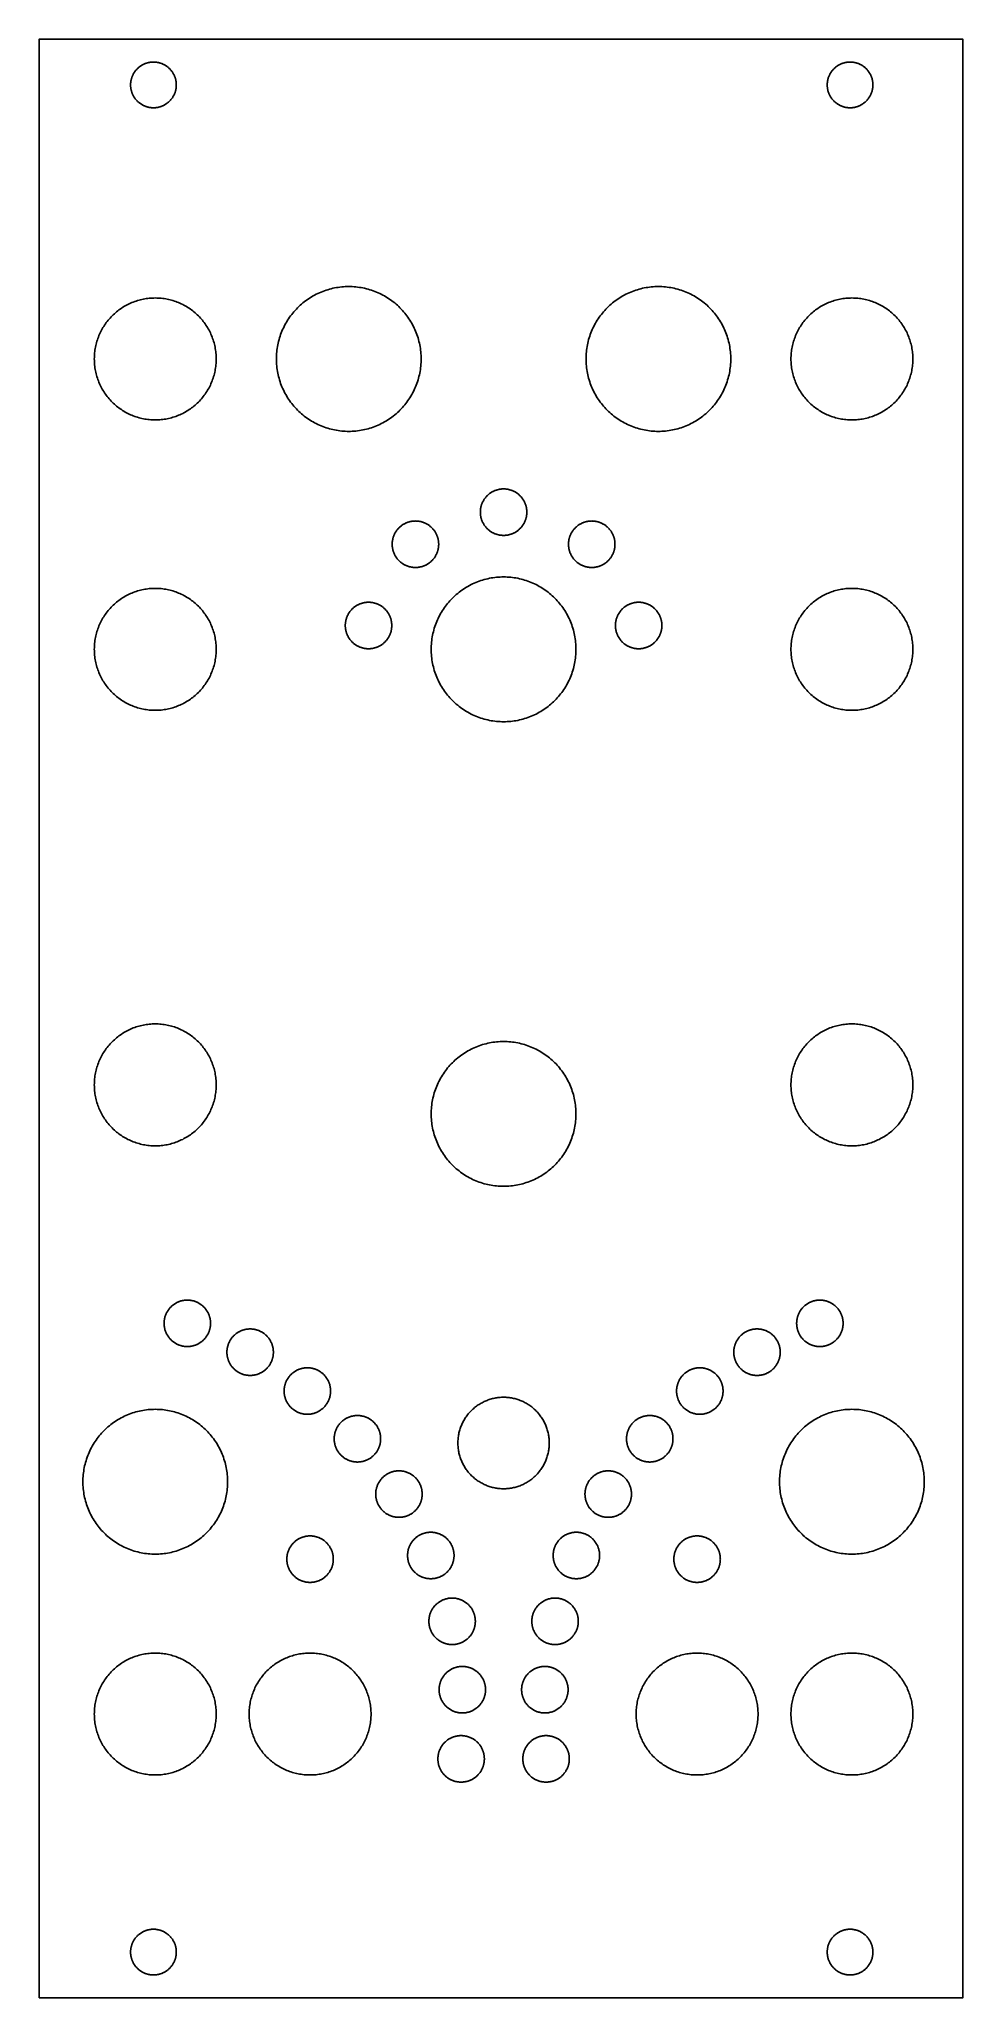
# Model space of a CAD drawing. Extents: x 6 to 66, y 0 to 129.
import ezdxf

# ---------------------------------------------------------------- set-up
doc = ezdxf.new("R2010")
doc.units = 0

msp = doc.modelspace()

# ---------------------------------------------------------------- linework, layer by layer
at = {"color": 34, "true_color": 0x008000}
for points in [[(5.583936, 0.3175, 0), (66.204084, 0.3175, 0), (66.204084, 128.817624, 0), (5.583936, 128.817624, 0), (5.583936, 0.3175, 0)], [(11.583924, 125.817376, 0), (11.584432, 125.856238, 0), (11.585956, 125.895354, 0), (11.588496, 125.934216, 0), (11.592052, 125.972824, 0), (11.596624, 126.011686, 0), (11.602212, 126.05004, 0), (11.608562, 126.088394, 0), (11.616182, 126.126748, 0), (11.624818, 126.164848, 0), (11.634216, 126.20244, 0), (11.64463, 126.240032, 0), (11.65606, 126.277116, 0), (11.668506, 126.3142, 0), (11.681968, 126.350776, 0), (11.696192, 126.386844, 0), (11.711432, 126.422658, 0), (11.727688, 126.458218, 0), (11.744706, 126.49327, 0), (11.76274, 126.527814, 0), (11.78179, 126.56185, 0), (11.801348, 126.595378, 0), (11.822176, 126.628398, 0), (11.843512, 126.66091, 0), (11.865864, 126.692914, 0), (11.888978, 126.724156, 0), (11.912854, 126.75489, 0), (11.937746, 126.784862, 0), (11.963146, 126.814326, 0), (11.989562, 126.843028, 0), (12.016486, 126.871222, 0), (12.044172, 126.898654, 0), (12.07262, 126.925324, 0), (12.101576, 126.950978, 0), (12.131548, 126.976124, 0), (12.161774, 127.000508, 0), (12.192762, 127.02413, 0), (12.224512, 127.046736, 0), (12.25677, 127.068834, 0), (12.289536, 127.089662, 0), (12.32281, 127.109982, 0), (12.356592, 127.129286, 0), (12.390882, 127.147828, 0), (12.42568, 127.165354, 0), (12.460986, 127.181864, 0), (12.496546, 127.197612, 0), (12.532614, 127.212344, 0), (12.568936, 127.226314, 0), (12.605766, 127.239268, 0), (12.64285, 127.251206, 0), (12.680188, 127.262128, 0), (12.71778, 127.272034, 0), (12.755626, 127.281178, 0), (12.793726, 127.289052, 0), (12.83208, 127.296164, 0), (12.870434, 127.30226, 0), (12.909296, 127.30734, 0), (12.947904, 127.311404, 0), (12.986766, 127.314452, 0), (13.025628, 127.316484, 0), (13.06449, 127.3175, 0), (13.103606, 127.3175, 0), (13.142468, 127.316484, 0), (13.18133, 127.314452, 0), (13.220192, 127.311404, 0), (13.2588, 127.30734, 0), (13.297662, 127.30226, 0), (13.336016, 127.296164, 0), (13.37437, 127.289052, 0), (13.41247, 127.281178, 0), (13.450316, 127.272034, 0), (13.487908, 127.262128, 0), (13.525246, 127.251206, 0), (13.56233, 127.239268, 0), (13.59916, 127.226314, 0), (13.635482, 127.212344, 0), (13.67155, 127.197612, 0), (13.70711, 127.181864, 0), (13.742416, 127.165354, 0), (13.777214, 127.147828, 0), (13.811504, 127.129286, 0), (13.845286, 127.109982, 0), (13.87856, 127.089662, 0), (13.911326, 127.068834, 0), (13.943584, 127.046736, 0), (13.975334, 127.02413, 0), (14.006322, 127.000508, 0), (14.036548, 126.976124, 0), (14.06652, 126.950978, 0), (14.095476, 126.925324, 0), (14.123924, 126.898654, 0), (14.15161, 126.871222, 0), (14.178534, 126.843028, 0), (14.20495, 126.814326, 0), (14.23035, 126.784862, 0), (14.255242, 126.75489, 0), (14.279118, 126.724156, 0), (14.302232, 126.692914, 0), (14.324584, 126.66091, 0), (14.34592, 126.628398, 0), (14.366748, 126.595378, 0), (14.386306, 126.56185, 0), (14.405356, 126.527814, 0), (14.42339, 126.49327, 0), (14.440408, 126.458218, 0), (14.456664, 126.422658, 0), (14.471904, 126.386844, 0), (14.486128, 126.350776, 0), (14.49959, 126.3142, 0), (14.512036, 126.277116, 0), (14.523466, 126.240032, 0), (14.53388, 126.20244, 0), (14.543278, 126.164848, 0), (14.551914, 126.126748, 0), (14.559534, 126.088394, 0), (14.565884, 126.05004, 0), (14.571472, 126.011686, 0), (14.576044, 125.972824, 0), (14.5796, 125.934216, 0), (14.58214, 125.895354, 0), (14.583664, 125.856238, 0), (14.584172, 125.817376, 0), (14.583664, 125.778514, 0), (14.58214, 125.739398, 0), (14.5796, 125.700536, 0), (14.576044, 125.661928, 0), (14.571472, 125.623066, 0), (14.565884, 125.584712, 0), (14.559534, 125.546358, 0), (14.551914, 125.508004, 0), (14.543278, 125.469904, 0), (14.53388, 125.432312, 0), (14.523466, 125.39472, 0), (14.512036, 125.357636, 0), (14.49959, 125.320552, 0), (14.486128, 125.283976, 0), (14.471904, 125.247908, 0), (14.456664, 125.212094, 0), (14.440408, 125.176534, 0), (14.42339, 125.141482, 0), (14.405356, 125.106938, 0), (14.386306, 125.072902, 0), (14.366748, 125.039374, 0), (14.34592, 125.006354, 0), (14.324584, 124.973842, 0), (14.302232, 124.941838, 0), (14.279118, 124.910596, 0), (14.255242, 124.879862, 0), (14.23035, 124.84989, 0), (14.20495, 124.820426, 0), (14.178534, 124.791724, 0), (14.15161, 124.76353, 0), (14.123924, 124.736098, 0), (14.095476, 124.709428, 0), (14.06652, 124.683774, 0), (14.036548, 124.658628, 0), (14.006322, 124.634244, 0), (13.975334, 124.610622, 0), (13.943584, 124.588016, 0), (13.911326, 124.565918, 0), (13.87856, 124.54509, 0), (13.845286, 124.52477, 0), (13.811504, 124.505466, 0), (13.777214, 124.486924, 0), (13.742416, 124.469398, 0), (13.70711, 124.452888, 0), (13.67155, 124.43714, 0), (13.635482, 124.422408, 0), (13.59916, 124.408438, 0), (13.56233, 124.395484, 0), (13.525246, 124.383546, 0), (13.487908, 124.372624, 0), (13.450316, 124.362718, 0), (13.41247, 124.353574, 0), (13.37437, 124.3457, 0), (13.336016, 124.338588, 0), (13.297662, 124.332492, 0), (13.2588, 124.327412, 0), (13.220192, 124.323348, 0), (13.18133, 124.3203, 0), (13.142468, 124.318268, 0), (13.103606, 124.317252, 0), (13.06449, 124.317252, 0), (13.025628, 124.318268, 0), (12.986766, 124.3203, 0), (12.947904, 124.323348, 0), (12.909296, 124.327412, 0), (12.870434, 124.332492, 0), (12.83208, 124.338588, 0), (12.793726, 124.3457, 0), (12.755626, 124.353574, 0), (12.71778, 124.362718, 0), (12.680188, 124.372624, 0), (12.64285, 124.383546, 0), (12.605766, 124.395484, 0), (12.568936, 124.408438, 0), (12.532614, 124.422408, 0), (12.496546, 124.43714, 0), (12.460986, 124.452888, 0), (12.42568, 124.469398, 0), (12.390882, 124.486924, 0), (12.356592, 124.505466, 0), (12.32281, 124.52477, 0), (12.289536, 124.54509, 0), (12.25677, 124.565918, 0), (12.224512, 124.588016, 0), (12.192762, 124.610622, 0), (12.161774, 124.634244, 0), (12.131548, 124.658628, 0), (12.101576, 124.683774, 0), (12.07262, 124.709428, 0), (12.044172, 124.736098, 0), (12.016486, 124.76353, 0), (11.989562, 124.791724, 0), (11.963146, 124.820426, 0), (11.937746, 124.84989, 0), (11.912854, 124.879862, 0), (11.888978, 124.910596, 0), (11.865864, 124.941838, 0), (11.843512, 124.973842, 0), (11.822176, 125.006354, 0), (11.801348, 125.039374, 0), (11.78179, 125.072902, 0), (11.76274, 125.106938, 0), (11.744706, 125.141482, 0), (11.727688, 125.176534, 0), (11.711432, 125.212094, 0), (11.696192, 125.247908, 0), (11.681968, 125.283976, 0), (11.668506, 125.320552, 0), (11.65606, 125.357636, 0), (11.64463, 125.39472, 0), (11.634216, 125.432312, 0), (11.624818, 125.469904, 0), (11.616182, 125.508004, 0), (11.608562, 125.546358, 0), (11.602212, 125.584712, 0), (11.596624, 125.623066, 0), (11.592052, 125.661928, 0), (11.588496, 125.700536, 0), (11.585956, 125.739398, 0), (11.584432, 125.778514, 0), (11.583924, 125.817376, 0)], [(57.303924, 125.817376, 0), (57.304432, 125.856238, 0), (57.305956, 125.895354, 0), (57.308496, 125.934216, 0), (57.312052, 125.972824, 0), (57.316624, 126.011686, 0), (57.322212, 126.05004, 0), (57.328562, 126.088394, 0), (57.336182, 126.126748, 0), (57.344818, 126.164848, 0), (57.354216, 126.20244, 0), (57.36463, 126.240032, 0), (57.37606, 126.277116, 0), (57.388506, 126.3142, 0), (57.401968, 126.350776, 0), (57.416192, 126.386844, 0), (57.431432, 126.422658, 0), (57.447688, 126.458218, 0), (57.464706, 126.49327, 0), (57.48274, 126.527814, 0), (57.50179, 126.56185, 0), (57.521348, 126.595378, 0), (57.542176, 126.628398, 0), (57.563512, 126.66091, 0), (57.585864, 126.692914, 0), (57.608978, 126.724156, 0), (57.632854, 126.75489, 0), (57.657746, 126.784862, 0), (57.683146, 126.814326, 0), (57.709562, 126.843028, 0), (57.736486, 126.871222, 0), (57.764172, 126.898654, 0), (57.79262, 126.925324, 0), (57.821576, 126.950978, 0), (57.851548, 126.976124, 0), (57.881774, 127.000508, 0), (57.912762, 127.02413, 0), (57.944512, 127.046736, 0), (57.97677, 127.068834, 0), (58.009536, 127.089662, 0), (58.04281, 127.109982, 0), (58.076592, 127.129286, 0), (58.110882, 127.147828, 0), (58.14568, 127.165354, 0), (58.180986, 127.181864, 0), (58.216546, 127.197612, 0), (58.252614, 127.212344, 0), (58.288936, 127.226314, 0), (58.325766, 127.239268, 0), (58.36285, 127.251206, 0), (58.400188, 127.262128, 0), (58.43778, 127.272034, 0), (58.475626, 127.281178, 0), (58.513726, 127.289052, 0), (58.55208, 127.296164, 0), (58.590434, 127.30226, 0), (58.629296, 127.30734, 0), (58.667904, 127.311404, 0), (58.706766, 127.314452, 0), (58.745628, 127.316484, 0), (58.78449, 127.3175, 0), (58.823606, 127.3175, 0), (58.862468, 127.316484, 0), (58.90133, 127.314452, 0), (58.940192, 127.311404, 0), (58.9788, 127.30734, 0), (59.017662, 127.30226, 0), (59.056016, 127.296164, 0), (59.09437, 127.289052, 0), (59.13247, 127.281178, 0), (59.170316, 127.272034, 0), (59.207908, 127.262128, 0), (59.245246, 127.251206, 0), (59.28233, 127.239268, 0), (59.31916, 127.226314, 0), (59.355482, 127.212344, 0), (59.39155, 127.197612, 0), (59.42711, 127.181864, 0), (59.462416, 127.165354, 0), (59.497214, 127.147828, 0), (59.531504, 127.129286, 0), (59.565286, 127.109982, 0), (59.59856, 127.089662, 0), (59.631326, 127.068834, 0), (59.663584, 127.046736, 0), (59.695334, 127.02413, 0), (59.726322, 127.000508, 0), (59.756548, 126.976124, 0), (59.78652, 126.950978, 0), (59.815476, 126.925324, 0), (59.843924, 126.898654, 0), (59.87161, 126.871222, 0), (59.898534, 126.843028, 0), (59.92495, 126.814326, 0), (59.95035, 126.784862, 0), (59.975242, 126.75489, 0), (59.999118, 126.724156, 0), (60.022232, 126.692914, 0), (60.044584, 126.66091, 0), (60.06592, 126.628398, 0), (60.086748, 126.595378, 0), (60.106306, 126.56185, 0), (60.125356, 126.527814, 0), (60.14339, 126.49327, 0), (60.160408, 126.458218, 0), (60.176664, 126.422658, 0), (60.191904, 126.386844, 0), (60.206128, 126.350776, 0), (60.21959, 126.3142, 0), (60.232036, 126.277116, 0), (60.243466, 126.240032, 0), (60.25388, 126.20244, 0), (60.263278, 126.164848, 0), (60.271914, 126.126748, 0), (60.279534, 126.088394, 0), (60.285884, 126.05004, 0), (60.291472, 126.011686, 0), (60.296044, 125.972824, 0), (60.2996, 125.934216, 0), (60.30214, 125.895354, 0), (60.303664, 125.856238, 0), (60.304172, 125.817376, 0), (60.303664, 125.778514, 0), (60.30214, 125.739398, 0), (60.2996, 125.700536, 0), (60.296044, 125.661928, 0), (60.291472, 125.623066, 0), (60.285884, 125.584712, 0), (60.279534, 125.546358, 0), (60.271914, 125.508004, 0), (60.263278, 125.469904, 0), (60.25388, 125.432312, 0), (60.243466, 125.39472, 0), (60.232036, 125.357636, 0), (60.21959, 125.320552, 0), (60.206128, 125.283976, 0), (60.191904, 125.247908, 0), (60.176664, 125.212094, 0), (60.160408, 125.176534, 0), (60.14339, 125.141482, 0), (60.125356, 125.106938, 0), (60.106306, 125.072902, 0), (60.086748, 125.039374, 0), (60.06592, 125.006354, 0), (60.044584, 124.973842, 0), (60.022232, 124.941838, 0), (59.999118, 124.910596, 0), (59.975242, 124.879862, 0), (59.95035, 124.84989, 0), (59.92495, 124.820426, 0), (59.898534, 124.791724, 0), (59.87161, 124.76353, 0), (59.843924, 124.736098, 0), (59.815476, 124.709428, 0), (59.78652, 124.683774, 0), (59.756548, 124.658628, 0), (59.726322, 124.634244, 0), (59.695334, 124.610622, 0), (59.663584, 124.588016, 0), (59.631326, 124.565918, 0), (59.59856, 124.54509, 0), (59.565286, 124.52477, 0), (59.531504, 124.505466, 0), (59.497214, 124.486924, 0), (59.462416, 124.469398, 0), (59.42711, 124.452888, 0), (59.39155, 124.43714, 0), (59.355482, 124.422408, 0), (59.31916, 124.408438, 0), (59.28233, 124.395484, 0), (59.245246, 124.383546, 0), (59.207908, 124.372624, 0), (59.170316, 124.362718, 0), (59.13247, 124.353574, 0), (59.09437, 124.3457, 0), (59.056016, 124.338588, 0), (59.017662, 124.332492, 0), (58.9788, 124.327412, 0), (58.940192, 124.323348, 0), (58.90133, 124.3203, 0), (58.862468, 124.318268, 0), (58.823606, 124.317252, 0), (58.78449, 124.317252, 0), (58.745628, 124.318268, 0), (58.706766, 124.3203, 0), (58.667904, 124.323348, 0), (58.629296, 124.327412, 0), (58.590434, 124.332492, 0), (58.55208, 124.338588, 0), (58.513726, 124.3457, 0), (58.475626, 124.353574, 0), (58.43778, 124.362718, 0), (58.400188, 124.372624, 0), (58.36285, 124.383546, 0), (58.325766, 124.395484, 0), (58.288936, 124.408438, 0), (58.252614, 124.422408, 0), (58.216546, 124.43714, 0), (58.180986, 124.452888, 0), (58.14568, 124.469398, 0), (58.110882, 124.486924, 0), (58.076592, 124.505466, 0), (58.04281, 124.52477, 0), (58.009536, 124.54509, 0), (57.97677, 124.565918, 0), (57.944512, 124.588016, 0), (57.912762, 124.610622, 0), (57.881774, 124.634244, 0), (57.851548, 124.658628, 0), (57.821576, 124.683774, 0), (57.79262, 124.709428, 0), (57.764172, 124.736098, 0), (57.736486, 124.76353, 0), (57.709562, 124.791724, 0), (57.683146, 124.820426, 0), (57.657746, 124.84989, 0), (57.632854, 124.879862, 0), (57.608978, 124.910596, 0), (57.585864, 124.941838, 0), (57.563512, 124.973842, 0), (57.542176, 125.006354, 0), (57.521348, 125.039374, 0), (57.50179, 125.072902, 0), (57.48274, 125.106938, 0), (57.464706, 125.141482, 0), (57.447688, 125.176534, 0), (57.431432, 125.212094, 0), (57.416192, 125.247908, 0), (57.401968, 125.283976, 0), (57.388506, 125.320552, 0), (57.37606, 125.357636, 0), (57.36463, 125.39472, 0), (57.354216, 125.432312, 0), (57.344818, 125.469904, 0), (57.336182, 125.508004, 0), (57.328562, 125.546358, 0), (57.322212, 125.584712, 0), (57.316624, 125.623066, 0), (57.312052, 125.661928, 0), (57.308496, 125.700536, 0), (57.305956, 125.739398, 0), (57.304432, 125.778514, 0), (57.303924, 125.817376, 0)], [(9.203944, 107.837478, 0), (9.205214, 107.935522, 0), (9.20877, 108.03382, 0), (9.214866, 108.13161, 0), (9.223248, 108.229654, 0), (9.233916, 108.32719, 0), (9.247124, 108.424472, 0), (9.262872, 108.521246, 0), (9.280906, 108.617766, 0), (9.301226, 108.713778, 0), (9.323832, 108.809282, 0), (9.348724, 108.904278, 0), (9.376156, 108.998512, 0), (9.405874, 109.092238, 0), (9.437878, 109.184948, 0), (9.471914, 109.27715, 0), (9.50849, 109.368082, 0), (9.547098, 109.458506, 0), (9.587992, 109.54766, 0), (9.631172, 109.635798, 0), (9.676384, 109.723174, 0), (9.723628, 109.809026, 0), (9.772904, 109.893862, 0), (9.824466, 109.977428, 0), (9.87806, 110.059724, 0), (9.933686, 110.14075, 0), (9.99109, 110.220252, 0), (10.050526, 110.298484, 0), (10.111994, 110.374938, 0), (10.174986, 110.450122, 0), (10.240264, 110.523782, 0), (10.307066, 110.595664, 0), (10.375392, 110.666022, 0), (10.44575, 110.734348, 0), (10.517632, 110.80115, 0), (10.591292, 110.866428, 0), (10.666476, 110.92942, 0), (10.74293, 110.990888, 0), (10.821162, 111.050324, 0), (10.900664, 111.107728, 0), (10.98169, 111.163354, 0), (11.063986, 111.216948, 0), (11.147552, 111.26851, 0), (11.232388, 111.317786, 0), (11.31824, 111.36503, 0), (11.405616, 111.410242, 0), (11.493754, 111.453422, 0), (11.582908, 111.494316, 0), (11.673332, 111.532924, 0), (11.764264, 111.5695, 0), (11.856466, 111.603536, 0), (11.949176, 111.63554, 0), (12.042902, 111.665258, 0), (12.137136, 111.69269, 0), (12.232132, 111.717582, 0), (12.327636, 111.740188, 0), (12.423648, 111.760508, 0), (12.520168, 111.778542, 0), (12.616942, 111.79429, 0), (12.714224, 111.807498, 0), (12.81176, 111.818166, 0), (12.909804, 111.826548, 0), (13.007594, 111.832644, 0), (13.105892, 111.8362, 0), (13.203936, 111.83747, 0), (13.30198, 111.8362, 0), (13.400278, 111.832644, 0), (13.498068, 111.826548, 0), (13.596112, 111.818166, 0), (13.693648, 111.807498, 0), (13.79093, 111.79429, 0), (13.887704, 111.778542, 0), (13.984224, 111.760508, 0), (14.080236, 111.740188, 0), (14.17574, 111.717582, 0), (14.270736, 111.69269, 0), (14.36497, 111.665258, 0), (14.458696, 111.63554, 0), (14.551406, 111.603536, 0), (14.643608, 111.5695, 0), (14.73454, 111.532924, 0), (14.824964, 111.494316, 0), (14.914118, 111.453422, 0), (15.002256, 111.410242, 0), (15.089632, 111.36503, 0), (15.175484, 111.317786, 0), (15.26032, 111.26851, 0), (15.343886, 111.216948, 0), (15.426182, 111.163354, 0), (15.507208, 111.107728, 0), (15.58671, 111.050324, 0), (15.664942, 110.990888, 0), (15.741396, 110.92942, 0), (15.81658, 110.866428, 0), (15.89024, 110.80115, 0), (15.962122, 110.734348, 0), (16.03248, 110.666022, 0), (16.100806, 110.595664, 0), (16.167608, 110.523782, 0), (16.232886, 110.450122, 0), (16.295878, 110.374938, 0), (16.357346, 110.298484, 0), (16.416782, 110.220252, 0), (16.474186, 110.14075, 0), (16.529812, 110.059724, 0), (16.583406, 109.977428, 0), (16.634968, 109.893862, 0), (16.684244, 109.809026, 0), (16.731488, 109.723174, 0), (16.7767, 109.635798, 0), (16.81988, 109.54766, 0), (16.860774, 109.458506, 0), (16.899382, 109.368082, 0), (16.935958, 109.27715, 0), (16.969994, 109.184948, 0), (17.001998, 109.092238, 0), (17.031716, 108.998512, 0), (17.059148, 108.904278, 0), (17.08404, 108.809282, 0), (17.106646, 108.713778, 0), (17.126966, 108.617766, 0), (17.145, 108.521246, 0), (17.160748, 108.424472, 0), (17.173956, 108.32719, 0), (17.184624, 108.229654, 0), (17.193006, 108.13161, 0), (17.199102, 108.03382, 0), (17.202658, 107.935522, 0), (17.203928, 107.837478, 0), (17.202658, 107.739434, 0), (17.199102, 107.641136, 0), (17.193006, 107.543346, 0), (17.184624, 107.445302, 0), (17.173956, 107.347766, 0), (17.160748, 107.250484, 0), (17.145, 107.15371, 0), (17.126966, 107.05719, 0), (17.106646, 106.961178, 0), (17.08404, 106.865674, 0), (17.059148, 106.770678, 0), (17.031716, 106.676444, 0), (17.001998, 106.582718, 0), (16.969994, 106.490008, 0), (16.935958, 106.397806, 0), (16.899382, 106.306874, 0), (16.860774, 106.21645, 0), (16.81988, 106.127296, 0), (16.7767, 106.039158, 0), (16.731488, 105.951782, 0), (16.684244, 105.86593, 0), (16.634968, 105.781094, 0), (16.583406, 105.697528, 0), (16.529812, 105.615232, 0), (16.474186, 105.534206, 0), (16.416782, 105.454704, 0), (16.357346, 105.376472, 0), (16.295878, 105.300018, 0), (16.232886, 105.224834, 0), (16.167608, 105.151174, 0), (16.100806, 105.079292, 0), (16.03248, 105.008934, 0), (15.962122, 104.940608, 0), (15.89024, 104.873806, 0), (15.81658, 104.808528, 0), (15.741396, 104.745536, 0), (15.664942, 104.684068, 0), (15.58671, 104.624632, 0), (15.507208, 104.567228, 0), (15.426182, 104.511602, 0), (15.343886, 104.458008, 0), (15.26032, 104.406446, 0), (15.175484, 104.35717, 0), (15.089632, 104.309926, 0), (15.002256, 104.264714, 0), (14.914118, 104.221534, 0), (14.824964, 104.18064, 0), (14.73454, 104.142032, 0), (14.643608, 104.105456, 0), (14.551406, 104.07142, 0), (14.458696, 104.039416, 0), (14.36497, 104.009698, 0), (14.270736, 103.982266, 0), (14.17574, 103.957374, 0), (14.080236, 103.934768, 0), (13.984224, 103.914448, 0), (13.887704, 103.896414, 0), (13.79093, 103.880666, 0), (13.693648, 103.867458, 0), (13.596112, 103.85679, 0), (13.498068, 103.848408, 0), (13.400278, 103.842312, 0), (13.30198, 103.838756, 0), (13.203936, 103.837486, 0), (13.105892, 103.838756, 0), (13.007594, 103.842312, 0), (12.909804, 103.848408, 0), (12.81176, 103.85679, 0), (12.714224, 103.867458, 0), (12.616942, 103.880666, 0), (12.520168, 103.896414, 0), (12.423648, 103.914448, 0), (12.327636, 103.934768, 0), (12.232132, 103.957374, 0), (12.137136, 103.982266, 0), (12.042902, 104.009698, 0), (11.949176, 104.039416, 0), (11.856466, 104.07142, 0), (11.764264, 104.105456, 0), (11.673332, 104.142032, 0), (11.582908, 104.18064, 0), (11.493754, 104.221534, 0), (11.405616, 104.264714, 0), (11.31824, 104.309926, 0), (11.232388, 104.35717, 0), (11.147552, 104.406446, 0), (11.063986, 104.458008, 0), (10.98169, 104.511602, 0), (10.900664, 104.567228, 0), (10.821162, 104.624632, 0), (10.74293, 104.684068, 0), (10.666476, 104.745536, 0), (10.591292, 104.808528, 0), (10.517632, 104.873806, 0), (10.44575, 104.940608, 0), (10.375392, 105.008934, 0), (10.307066, 105.079292, 0), (10.240264, 105.151174, 0), (10.174986, 105.224834, 0), (10.111994, 105.300018, 0), (10.050526, 105.376472, 0), (9.99109, 105.454704, 0), (9.933686, 105.534206, 0), (9.87806, 105.615232, 0), (9.824466, 105.697528, 0), (9.772904, 105.781094, 0), (9.723628, 105.86593, 0), (9.676384, 105.951782, 0), (9.631172, 106.039158, 0), (9.587992, 106.127296, 0), (9.547098, 106.21645, 0), (9.50849, 106.306874, 0), (9.471914, 106.397806, 0), (9.437878, 106.490008, 0), (9.405874, 106.582718, 0), (9.376156, 106.676444, 0), (9.348724, 106.770678, 0), (9.323832, 106.865674, 0), (9.301226, 106.961178, 0), (9.280906, 107.05719, 0), (9.262872, 107.15371, 0), (9.247124, 107.250484, 0), (9.233916, 107.347766, 0), (9.223248, 107.445302, 0), (9.214866, 107.543346, 0), (9.20877, 107.641136, 0), (9.205214, 107.739434, 0), (9.203944, 107.837478, 0)], [(21.153882, 107.837478, 0), (21.155406, 107.954064, 0), (21.159724, 108.07065, 0), (21.166836, 108.186982, 0), (21.176742, 108.30306, 0), (21.189696, 108.418884, 0), (21.20519, 108.534454, 0), (21.223732, 108.649516, 0), (21.245068, 108.76407, 0), (21.269198, 108.878116, 0), (21.296122, 108.991654, 0), (21.32584, 109.10443, 0), (21.358352, 109.216444, 0), (21.393658, 109.327442, 0), (21.431504, 109.437678, 0), (21.472144, 109.546898, 0), (21.515578, 109.655356, 0), (21.561298, 109.76229, 0), (21.609812, 109.868462, 0), (21.66112, 109.97311, 0), (21.714714, 110.076742, 0), (21.771102, 110.17885, 0), (21.829776, 110.279434, 0), (21.890736, 110.378748, 0), (21.95449, 110.476538, 0), (22.020276, 110.57255, 0), (22.088602, 110.667038, 0), (22.159214, 110.759748, 0), (22.232112, 110.850934, 0), (22.307042, 110.940088, 0), (22.384258, 111.027464, 0), (22.46376, 111.112808, 0), (22.54504, 111.196374, 0), (22.628606, 111.277654, 0), (22.71395, 111.357156, 0), (22.801326, 111.434372, 0), (22.89048, 111.509302, 0), (22.981666, 111.5822, 0), (23.074376, 111.652812, 0), (23.168864, 111.721138, 0), (23.264876, 111.786924, 0), (23.362666, 111.850678, 0), (23.46198, 111.911638, 0), (23.562564, 111.970312, 0), (23.664672, 112.0267, 0), (23.768304, 112.080294, 0), (23.872952, 112.131602, 0), (23.979124, 112.180116, 0), (24.086058, 112.225836, 0), (24.194516, 112.26927, 0), (24.303736, 112.30991, 0), (24.413972, 112.347756, 0), (24.52497, 112.383062, 0), (24.636984, 112.415574, 0), (24.74976, 112.445292, 0), (24.863298, 112.472216, 0), (24.977344, 112.496346, 0), (25.091898, 112.517682, 0), (25.20696, 112.536224, 0), (25.32253, 112.551718, 0), (25.438354, 112.564672, 0), (25.554432, 112.574578, 0), (25.670764, 112.58169, 0), (25.78735, 112.586008, 0), (25.903936, 112.587532, 0), (26.020522, 112.586008, 0), (26.137108, 112.58169, 0), (26.25344, 112.574578, 0), (26.369518, 112.564672, 0), (26.485342, 112.551718, 0), (26.600912, 112.536224, 0), (26.715974, 112.517682, 0), (26.830528, 112.496346, 0), (26.944574, 112.472216, 0), (27.058112, 112.445292, 0), (27.170888, 112.415574, 0), (27.282902, 112.383062, 0), (27.3939, 112.347756, 0), (27.504136, 112.30991, 0), (27.613356, 112.26927, 0), (27.721814, 112.225836, 0), (27.828748, 112.180116, 0), (27.93492, 112.131602, 0), (28.039568, 112.080294, 0), (28.1432, 112.0267, 0), (28.245308, 111.970312, 0), (28.345892, 111.911638, 0), (28.445206, 111.850678, 0), (28.542996, 111.786924, 0), (28.639008, 111.721138, 0), (28.733496, 111.652812, 0), (28.826206, 111.5822, 0), (28.917392, 111.509302, 0), (29.006546, 111.434372, 0), (29.093922, 111.357156, 0), (29.179266, 111.277654, 0), (29.262832, 111.196374, 0), (29.344112, 111.112808, 0), (29.423614, 111.027464, 0), (29.50083, 110.940088, 0), (29.57576, 110.850934, 0), (29.648658, 110.759748, 0), (29.71927, 110.667038, 0), (29.787596, 110.57255, 0), (29.853382, 110.476538, 0), (29.917136, 110.378748, 0), (29.978096, 110.279434, 0), (30.03677, 110.17885, 0), (30.093158, 110.076742, 0), (30.146752, 109.97311, 0), (30.19806, 109.868462, 0), (30.246574, 109.76229, 0), (30.292294, 109.655356, 0), (30.335728, 109.546898, 0), (30.376368, 109.437678, 0), (30.414214, 109.327442, 0), (30.44952, 109.216444, 0), (30.482032, 109.10443, 0), (30.51175, 108.991654, 0), (30.538674, 108.878116, 0), (30.562804, 108.76407, 0), (30.58414, 108.649516, 0), (30.602682, 108.534454, 0), (30.618176, 108.418884, 0), (30.63113, 108.30306, 0), (30.641036, 108.186982, 0), (30.648148, 108.07065, 0), (30.652466, 107.954064, 0), (30.65399, 107.837478, 0), (30.652466, 107.720892, 0), (30.648148, 107.604306, 0), (30.641036, 107.487974, 0), (30.63113, 107.371896, 0), (30.618176, 107.256072, 0), (30.602682, 107.140502, 0), (30.58414, 107.02544, 0), (30.562804, 106.910886, 0), (30.538674, 106.79684, 0), (30.51175, 106.683302, 0), (30.482032, 106.570526, 0), (30.44952, 106.458512, 0), (30.414214, 106.347514, 0), (30.376368, 106.237278, 0), (30.335728, 106.128058, 0), (30.292294, 106.0196, 0), (30.246574, 105.912666, 0), (30.19806, 105.806494, 0), (30.146752, 105.701846, 0), (30.093158, 105.598214, 0), (30.03677, 105.496106, 0), (29.978096, 105.395522, 0), (29.917136, 105.296208, 0), (29.853382, 105.198418, 0), (29.787596, 105.102406, 0), (29.71927, 105.007918, 0), (29.648658, 104.915208, 0), (29.57576, 104.824022, 0), (29.50083, 104.734868, 0), (29.423614, 104.647492, 0), (29.344112, 104.562148, 0), (29.262832, 104.478582, 0), (29.179266, 104.397302, 0), (29.093922, 104.3178, 0), (29.006546, 104.240584, 0), (28.917392, 104.165654, 0), (28.826206, 104.092756, 0), (28.733496, 104.022144, 0), (28.639008, 103.953818, 0), (28.542996, 103.888032, 0), (28.445206, 103.824278, 0), (28.345892, 103.763318, 0), (28.245308, 103.704644, 0), (28.1432, 103.648256, 0), (28.039568, 103.594662, 0), (27.93492, 103.543354, 0), (27.828748, 103.49484, 0), (27.721814, 103.44912, 0), (27.613356, 103.405686, 0), (27.504136, 103.365046, 0), (27.3939, 103.3272, 0), (27.282902, 103.291894, 0), (27.170888, 103.259382, 0), (27.058112, 103.229664, 0), (26.944574, 103.20274, 0), (26.830528, 103.17861, 0), (26.715974, 103.157274, 0), (26.600912, 103.138732, 0), (26.485342, 103.123238, 0), (26.369518, 103.110284, 0), (26.25344, 103.100378, 0), (26.137108, 103.093266, 0), (26.020522, 103.088948, 0), (25.903936, 103.087424, 0), (25.78735, 103.088948, 0), (25.670764, 103.093266, 0), (25.554432, 103.100378, 0), (25.438354, 103.110284, 0), (25.32253, 103.123238, 0), (25.20696, 103.138732, 0), (25.091898, 103.157274, 0), (24.977344, 103.17861, 0), (24.863298, 103.20274, 0), (24.74976, 103.229664, 0), (24.636984, 103.259382, 0), (24.52497, 103.291894, 0), (24.413972, 103.3272, 0), (24.303736, 103.365046, 0), (24.194516, 103.405686, 0), (24.086058, 103.44912, 0), (23.979124, 103.49484, 0), (23.872952, 103.543354, 0), (23.768304, 103.594662, 0), (23.664672, 103.648256, 0), (23.562564, 103.704644, 0), (23.46198, 103.763318, 0), (23.362666, 103.824278, 0), (23.264876, 103.888032, 0), (23.168864, 103.953818, 0), (23.074376, 104.022144, 0), (22.981666, 104.092756, 0), (22.89048, 104.165654, 0), (22.801326, 104.240584, 0), (22.71395, 104.3178, 0), (22.628606, 104.397302, 0), (22.54504, 104.478582, 0), (22.46376, 104.562148, 0), (22.384258, 104.647492, 0), (22.307042, 104.734868, 0), (22.232112, 104.824022, 0), (22.159214, 104.915208, 0), (22.088602, 105.007918, 0), (22.020276, 105.102406, 0), (21.95449, 105.198418, 0), (21.890736, 105.296208, 0), (21.829776, 105.395522, 0), (21.771102, 105.496106, 0), (21.714714, 105.598214, 0), (21.66112, 105.701846, 0), (21.609812, 105.806494, 0), (21.561298, 105.912666, 0), (21.515578, 106.0196, 0), (21.472144, 106.128058, 0), (21.431504, 106.237278, 0), (21.393658, 106.347514, 0), (21.358352, 106.458512, 0), (21.32584, 106.570526, 0), (21.296122, 106.683302, 0), (21.269198, 106.79684, 0), (21.245068, 106.910886, 0), (21.223732, 107.02544, 0), (21.20519, 107.140502, 0), (21.189696, 107.256072, 0), (21.176742, 107.371896, 0), (21.166836, 107.487974, 0), (21.159724, 107.604306, 0), (21.155406, 107.720892, 0), (21.153882, 107.837478, 0)], [(41.473882, 107.837478, 0), (41.475406, 107.954064, 0), (41.479724, 108.07065, 0), (41.486836, 108.186982, 0), (41.496742, 108.30306, 0), (41.509696, 108.418884, 0), (41.52519, 108.534454, 0), (41.543732, 108.649516, 0), (41.565068, 108.76407, 0), (41.589198, 108.878116, 0), (41.616122, 108.991654, 0), (41.64584, 109.10443, 0), (41.678352, 109.216444, 0), (41.713658, 109.327442, 0), (41.751504, 109.437678, 0), (41.792144, 109.546898, 0), (41.835578, 109.655356, 0), (41.881298, 109.76229, 0), (41.929812, 109.868462, 0), (41.98112, 109.97311, 0), (42.034714, 110.076742, 0), (42.091102, 110.17885, 0), (42.149776, 110.279434, 0), (42.210736, 110.378748, 0), (42.27449, 110.476538, 0), (42.340276, 110.57255, 0), (42.408602, 110.667038, 0), (42.479214, 110.759748, 0), (42.552112, 110.850934, 0), (42.627042, 110.940088, 0), (42.704258, 111.027464, 0), (42.78376, 111.112808, 0), (42.86504, 111.196374, 0), (42.948606, 111.277654, 0), (43.03395, 111.357156, 0), (43.121326, 111.434372, 0), (43.21048, 111.509302, 0), (43.301666, 111.5822, 0), (43.394376, 111.652812, 0), (43.488864, 111.721138, 0), (43.584876, 111.786924, 0), (43.682666, 111.850678, 0), (43.78198, 111.911638, 0), (43.882564, 111.970312, 0), (43.984672, 112.0267, 0), (44.088304, 112.080294, 0), (44.192952, 112.131602, 0), (44.299124, 112.180116, 0), (44.406058, 112.225836, 0), (44.514516, 112.26927, 0), (44.623736, 112.30991, 0), (44.733972, 112.347756, 0), (44.84497, 112.383062, 0), (44.956984, 112.415574, 0), (45.06976, 112.445292, 0), (45.183298, 112.472216, 0), (45.297344, 112.496346, 0), (45.411898, 112.517682, 0), (45.52696, 112.536224, 0), (45.64253, 112.551718, 0), (45.758354, 112.564672, 0), (45.874432, 112.574578, 0), (45.990764, 112.58169, 0), (46.10735, 112.586008, 0), (46.223936, 112.587532, 0), (46.340522, 112.586008, 0), (46.457108, 112.58169, 0), (46.57344, 112.574578, 0), (46.689518, 112.564672, 0), (46.805342, 112.551718, 0), (46.920912, 112.536224, 0), (47.035974, 112.517682, 0), (47.150528, 112.496346, 0), (47.264574, 112.472216, 0), (47.378112, 112.445292, 0), (47.490888, 112.415574, 0), (47.602902, 112.383062, 0), (47.7139, 112.347756, 0), (47.824136, 112.30991, 0), (47.933356, 112.26927, 0), (48.041814, 112.225836, 0), (48.148748, 112.180116, 0), (48.25492, 112.131602, 0), (48.359568, 112.080294, 0), (48.4632, 112.0267, 0), (48.565308, 111.970312, 0), (48.665892, 111.911638, 0), (48.765206, 111.850678, 0), (48.862996, 111.786924, 0), (48.959008, 111.721138, 0), (49.053496, 111.652812, 0), (49.146206, 111.5822, 0), (49.237392, 111.509302, 0), (49.326546, 111.434372, 0), (49.413922, 111.357156, 0), (49.499266, 111.277654, 0), (49.582832, 111.196374, 0), (49.664112, 111.112808, 0), (49.743614, 111.027464, 0), (49.82083, 110.940088, 0), (49.89576, 110.850934, 0), (49.968658, 110.759748, 0), (50.03927, 110.667038, 0), (50.107596, 110.57255, 0), (50.173382, 110.476538, 0), (50.237136, 110.378748, 0), (50.298096, 110.279434, 0), (50.35677, 110.17885, 0), (50.413158, 110.076742, 0), (50.466752, 109.97311, 0), (50.51806, 109.868462, 0), (50.566574, 109.76229, 0), (50.612294, 109.655356, 0), (50.655728, 109.546898, 0), (50.696368, 109.437678, 0), (50.734214, 109.327442, 0), (50.76952, 109.216444, 0), (50.802032, 109.10443, 0), (50.83175, 108.991654, 0), (50.858674, 108.878116, 0), (50.882804, 108.76407, 0), (50.90414, 108.649516, 0), (50.922682, 108.534454, 0), (50.938176, 108.418884, 0), (50.95113, 108.30306, 0), (50.961036, 108.186982, 0), (50.968148, 108.07065, 0), (50.972466, 107.954064, 0), (50.97399, 107.837478, 0), (50.972466, 107.720892, 0), (50.968148, 107.604306, 0), (50.961036, 107.487974, 0), (50.95113, 107.371896, 0), (50.938176, 107.256072, 0), (50.922682, 107.140502, 0), (50.90414, 107.02544, 0), (50.882804, 106.910886, 0), (50.858674, 106.79684, 0), (50.83175, 106.683302, 0), (50.802032, 106.570526, 0), (50.76952, 106.458512, 0), (50.734214, 106.347514, 0), (50.696368, 106.237278, 0), (50.655728, 106.128058, 0), (50.612294, 106.0196, 0), (50.566574, 105.912666, 0), (50.51806, 105.806494, 0), (50.466752, 105.701846, 0), (50.413158, 105.598214, 0), (50.35677, 105.496106, 0), (50.298096, 105.395522, 0), (50.237136, 105.296208, 0), (50.173382, 105.198418, 0), (50.107596, 105.102406, 0), (50.03927, 105.007918, 0), (49.968658, 104.915208, 0), (49.89576, 104.824022, 0), (49.82083, 104.734868, 0), (49.743614, 104.647492, 0), (49.664112, 104.562148, 0), (49.582832, 104.478582, 0), (49.499266, 104.397302, 0), (49.413922, 104.3178, 0), (49.326546, 104.240584, 0), (49.237392, 104.165654, 0), (49.146206, 104.092756, 0), (49.053496, 104.022144, 0), (48.959008, 103.953818, 0), (48.862996, 103.888032, 0), (48.765206, 103.824278, 0), (48.665892, 103.763318, 0), (48.565308, 103.704644, 0), (48.4632, 103.648256, 0), (48.359568, 103.594662, 0), (48.25492, 103.543354, 0), (48.148748, 103.49484, 0), (48.041814, 103.44912, 0), (47.933356, 103.405686, 0), (47.824136, 103.365046, 0), (47.7139, 103.3272, 0), (47.602902, 103.291894, 0), (47.490888, 103.259382, 0), (47.378112, 103.229664, 0), (47.264574, 103.20274, 0), (47.150528, 103.17861, 0), (47.035974, 103.157274, 0), (46.920912, 103.138732, 0), (46.805342, 103.123238, 0), (46.689518, 103.110284, 0), (46.57344, 103.100378, 0), (46.457108, 103.093266, 0), (46.340522, 103.088948, 0), (46.223936, 103.087424, 0), (46.10735, 103.088948, 0), (45.990764, 103.093266, 0), (45.874432, 103.100378, 0), (45.758354, 103.110284, 0), (45.64253, 103.123238, 0), (45.52696, 103.138732, 0), (45.411898, 103.157274, 0), (45.297344, 103.17861, 0), (45.183298, 103.20274, 0), (45.06976, 103.229664, 0), (44.956984, 103.259382, 0), (44.84497, 103.291894, 0), (44.733972, 103.3272, 0), (44.623736, 103.365046, 0), (44.514516, 103.405686, 0), (44.406058, 103.44912, 0), (44.299124, 103.49484, 0), (44.192952, 103.543354, 0), (44.088304, 103.594662, 0), (43.984672, 103.648256, 0), (43.882564, 103.704644, 0), (43.78198, 103.763318, 0), (43.682666, 103.824278, 0), (43.584876, 103.888032, 0), (43.488864, 103.953818, 0), (43.394376, 104.022144, 0), (43.301666, 104.092756, 0), (43.21048, 104.165654, 0), (43.121326, 104.240584, 0), (43.03395, 104.3178, 0), (42.948606, 104.397302, 0), (42.86504, 104.478582, 0), (42.78376, 104.562148, 0), (42.704258, 104.647492, 0), (42.627042, 104.734868, 0), (42.552112, 104.824022, 0), (42.479214, 104.915208, 0), (42.408602, 105.007918, 0), (42.340276, 105.102406, 0), (42.27449, 105.198418, 0), (42.210736, 105.296208, 0), (42.149776, 105.395522, 0), (42.091102, 105.496106, 0), (42.034714, 105.598214, 0), (41.98112, 105.701846, 0), (41.929812, 105.806494, 0), (41.881298, 105.912666, 0), (41.835578, 106.0196, 0), (41.792144, 106.128058, 0), (41.751504, 106.237278, 0), (41.713658, 106.347514, 0), (41.678352, 106.458512, 0), (41.64584, 106.570526, 0), (41.616122, 106.683302, 0), (41.589198, 106.79684, 0), (41.565068, 106.910886, 0), (41.543732, 107.02544, 0), (41.52519, 107.140502, 0), (41.509696, 107.256072, 0), (41.496742, 107.371896, 0), (41.486836, 107.487974, 0), (41.479724, 107.604306, 0), (41.475406, 107.720892, 0), (41.473882, 107.837478, 0)], [(54.923944, 107.837478, 0), (54.925214, 107.935522, 0), (54.92877, 108.03382, 0), (54.934866, 108.13161, 0), (54.943248, 108.229654, 0), (54.953916, 108.32719, 0), (54.967124, 108.424472, 0), (54.982872, 108.521246, 0), (55.000906, 108.617766, 0), (55.021226, 108.713778, 0), (55.043832, 108.809282, 0), (55.068724, 108.904278, 0), (55.096156, 108.998512, 0), (55.125874, 109.092238, 0), (55.157878, 109.184948, 0), (55.191914, 109.27715, 0), (55.22849, 109.368082, 0), (55.267098, 109.458506, 0), (55.307992, 109.54766, 0), (55.351172, 109.635798, 0), (55.396384, 109.723174, 0), (55.443628, 109.809026, 0), (55.492904, 109.893862, 0), (55.544466, 109.977428, 0), (55.59806, 110.059724, 0), (55.653686, 110.14075, 0), (55.71109, 110.220252, 0), (55.770526, 110.298484, 0), (55.831994, 110.374938, 0), (55.894986, 110.450122, 0), (55.960264, 110.523782, 0), (56.027066, 110.595664, 0), (56.095392, 110.666022, 0), (56.16575, 110.734348, 0), (56.237632, 110.80115, 0), (56.311292, 110.866428, 0), (56.386476, 110.92942, 0), (56.46293, 110.990888, 0), (56.541162, 111.050324, 0), (56.620664, 111.107728, 0), (56.70169, 111.163354, 0), (56.783986, 111.216948, 0), (56.867552, 111.26851, 0), (56.952388, 111.317786, 0), (57.03824, 111.36503, 0), (57.125616, 111.410242, 0), (57.213754, 111.453422, 0), (57.302908, 111.494316, 0), (57.393332, 111.532924, 0), (57.484264, 111.5695, 0), (57.576466, 111.603536, 0), (57.669176, 111.63554, 0), (57.762902, 111.665258, 0), (57.857136, 111.69269, 0), (57.952132, 111.717582, 0), (58.047636, 111.740188, 0), (58.143648, 111.760508, 0), (58.240168, 111.778542, 0), (58.336942, 111.79429, 0), (58.434224, 111.807498, 0), (58.53176, 111.818166, 0), (58.629804, 111.826548, 0), (58.727594, 111.832644, 0), (58.825892, 111.8362, 0), (58.923936, 111.83747, 0), (59.02198, 111.8362, 0), (59.120278, 111.832644, 0), (59.218068, 111.826548, 0), (59.316112, 111.818166, 0), (59.413648, 111.807498, 0), (59.51093, 111.79429, 0), (59.607704, 111.778542, 0), (59.704224, 111.760508, 0), (59.800236, 111.740188, 0), (59.89574, 111.717582, 0), (59.990736, 111.69269, 0), (60.08497, 111.665258, 0), (60.178696, 111.63554, 0), (60.271406, 111.603536, 0), (60.363608, 111.5695, 0), (60.45454, 111.532924, 0), (60.544964, 111.494316, 0), (60.634118, 111.453422, 0), (60.722256, 111.410242, 0), (60.809632, 111.36503, 0), (60.895484, 111.317786, 0), (60.98032, 111.26851, 0), (61.063886, 111.216948, 0), (61.146182, 111.163354, 0), (61.227208, 111.107728, 0), (61.30671, 111.050324, 0), (61.384942, 110.990888, 0), (61.461396, 110.92942, 0), (61.53658, 110.866428, 0), (61.61024, 110.80115, 0), (61.682122, 110.734348, 0), (61.75248, 110.666022, 0), (61.820806, 110.595664, 0), (61.887608, 110.523782, 0), (61.952886, 110.450122, 0), (62.015878, 110.374938, 0), (62.077346, 110.298484, 0), (62.136782, 110.220252, 0), (62.194186, 110.14075, 0), (62.249812, 110.059724, 0), (62.303406, 109.977428, 0), (62.354968, 109.893862, 0), (62.404244, 109.809026, 0), (62.451488, 109.723174, 0), (62.4967, 109.635798, 0), (62.53988, 109.54766, 0), (62.580774, 109.458506, 0), (62.619382, 109.368082, 0), (62.655958, 109.27715, 0), (62.689994, 109.184948, 0), (62.721998, 109.092238, 0), (62.751716, 108.998512, 0), (62.779148, 108.904278, 0), (62.80404, 108.809282, 0), (62.826646, 108.713778, 0), (62.846966, 108.617766, 0), (62.865, 108.521246, 0), (62.880748, 108.424472, 0), (62.893956, 108.32719, 0), (62.904624, 108.229654, 0), (62.913006, 108.13161, 0), (62.919102, 108.03382, 0), (62.922658, 107.935522, 0), (62.923928, 107.837478, 0), (62.922658, 107.739434, 0), (62.919102, 107.641136, 0), (62.913006, 107.543346, 0), (62.904624, 107.445302, 0), (62.893956, 107.347766, 0), (62.880748, 107.250484, 0), (62.865, 107.15371, 0), (62.846966, 107.05719, 0), (62.826646, 106.961178, 0), (62.80404, 106.865674, 0), (62.779148, 106.770678, 0), (62.751716, 106.676444, 0), (62.721998, 106.582718, 0), (62.689994, 106.490008, 0), (62.655958, 106.397806, 0), (62.619382, 106.306874, 0), (62.580774, 106.21645, 0), (62.53988, 106.127296, 0), (62.4967, 106.039158, 0), (62.451488, 105.951782, 0), (62.404244, 105.86593, 0), (62.354968, 105.781094, 0), (62.303406, 105.697528, 0), (62.249812, 105.615232, 0), (62.194186, 105.534206, 0), (62.136782, 105.454704, 0), (62.077346, 105.376472, 0), (62.015878, 105.300018, 0), (61.952886, 105.224834, 0), (61.887608, 105.151174, 0), (61.820806, 105.079292, 0), (61.75248, 105.008934, 0), (61.682122, 104.940608, 0), (61.61024, 104.873806, 0), (61.53658, 104.808528, 0), (61.461396, 104.745536, 0), (61.384942, 104.684068, 0), (61.30671, 104.624632, 0), (61.227208, 104.567228, 0), (61.146182, 104.511602, 0), (61.063886, 104.458008, 0), (60.98032, 104.406446, 0), (60.895484, 104.35717, 0), (60.809632, 104.309926, 0), (60.722256, 104.264714, 0), (60.634118, 104.221534, 0), (60.544964, 104.18064, 0), (60.45454, 104.142032, 0), (60.363608, 104.105456, 0), (60.271406, 104.07142, 0), (60.178696, 104.039416, 0), (60.08497, 104.009698, 0), (59.990736, 103.982266, 0), (59.89574, 103.957374, 0), (59.800236, 103.934768, 0), (59.704224, 103.914448, 0), (59.607704, 103.896414, 0), (59.51093, 103.880666, 0), (59.413648, 103.867458, 0), (59.316112, 103.85679, 0), (59.218068, 103.848408, 0), (59.120278, 103.842312, 0), (59.02198, 103.838756, 0), (58.923936, 103.837486, 0), (58.825892, 103.838756, 0), (58.727594, 103.842312, 0), (58.629804, 103.848408, 0), (58.53176, 103.85679, 0), (58.434224, 103.867458, 0), (58.336942, 103.880666, 0), (58.240168, 103.896414, 0), (58.143648, 103.914448, 0), (58.047636, 103.934768, 0), (57.952132, 103.957374, 0), (57.857136, 103.982266, 0), (57.762902, 104.009698, 0), (57.669176, 104.039416, 0), (57.576466, 104.07142, 0), (57.484264, 104.105456, 0), (57.393332, 104.142032, 0), (57.302908, 104.18064, 0), (57.213754, 104.221534, 0), (57.125616, 104.264714, 0), (57.03824, 104.309926, 0), (56.952388, 104.35717, 0), (56.867552, 104.406446, 0), (56.783986, 104.458008, 0), (56.70169, 104.511602, 0), (56.620664, 104.567228, 0), (56.541162, 104.624632, 0), (56.46293, 104.684068, 0), (56.386476, 104.745536, 0), (56.311292, 104.808528, 0), (56.237632, 104.873806, 0), (56.16575, 104.940608, 0), (56.095392, 105.008934, 0), (56.027066, 105.079292, 0), (55.960264, 105.151174, 0), (55.894986, 105.224834, 0), (55.831994, 105.300018, 0), (55.770526, 105.376472, 0), (55.71109, 105.454704, 0), (55.653686, 105.534206, 0), (55.59806, 105.615232, 0), (55.544466, 105.697528, 0), (55.492904, 105.781094, 0), (55.443628, 105.86593, 0), (55.396384, 105.951782, 0), (55.351172, 106.039158, 0), (55.307992, 106.127296, 0), (55.267098, 106.21645, 0), (55.22849, 106.306874, 0), (55.191914, 106.397806, 0), (55.157878, 106.490008, 0), (55.125874, 106.582718, 0), (55.096156, 106.676444, 0), (55.068724, 106.770678, 0), (55.043832, 106.865674, 0), (55.021226, 106.961178, 0), (55.000906, 107.05719, 0), (54.982872, 107.15371, 0), (54.967124, 107.250484, 0), (54.953916, 107.347766, 0), (54.943248, 107.445302, 0), (54.934866, 107.543346, 0), (54.92877, 107.641136, 0), (54.925214, 107.739434, 0), (54.923944, 107.837478, 0)], [(34.53892, 97.78746, 0), (34.539428, 97.82683, 0), (34.540952, 97.865946, 0), (34.543492, 97.905062, 0), (34.547048, 97.944178, 0), (34.55162, 97.983294, 0), (34.557208, 98.022156, 0), (34.563558, 98.060764, 0), (34.571178, 98.099372, 0), (34.579814, 98.137726, 0), (34.589212, 98.175826, 0), (34.599626, 98.213672, 0), (34.611056, 98.251264, 0), (34.623502, 98.288602, 0), (34.636964, 98.325432, 0), (34.651188, 98.362008, 0), (34.666428, 98.398076, 0), (34.682684, 98.43389, 0), (34.699702, 98.469196, 0), (34.717736, 98.504248, 0), (34.736786, 98.538538, 0), (34.756598, 98.572574, 0), (34.777172, 98.605848, 0), (34.798762, 98.638868, 0), (34.821114, 98.671126, 0), (34.844228, 98.702876, 0), (34.868104, 98.733864, 0), (34.892996, 98.764344, 0), (34.918396, 98.794316, 0), (34.944812, 98.823272, 0), (34.971736, 98.85172, 0), (34.999676, 98.87966, 0), (35.028124, 98.906584, 0), (35.05708, 98.933, 0), (35.087052, 98.9584, 0), (35.117532, 98.983292, 0), (35.14852, 99.007168, 0), (35.18027, 99.030282, 0), (35.212528, 99.052634, 0), (35.245548, 99.074224, 0), (35.278822, 99.094798, 0), (35.312858, 99.11461, 0), (35.347148, 99.13366, 0), (35.3822, 99.151694, 0), (35.417506, 99.168712, 0), (35.45332, 99.184968, 0), (35.489388, 99.200208, 0), (35.525964, 99.214432, 0), (35.562794, 99.227894, 0), (35.600132, 99.24034, 0), (35.637724, 99.25177, 0), (35.67557, 99.262184, 0), (35.71367, 99.271582, 0), (35.752024, 99.280218, 0), (35.790632, 99.287838, 0), (35.82924, 99.294188, 0), (35.868102, 99.299776, 0), (35.907218, 99.304348, 0), (35.946334, 99.307904, 0), (35.98545, 99.310444, 0), (36.024566, 99.311968, 0), (36.063936, 99.312476, 0), (36.103306, 99.311968, 0), (36.142422, 99.310444, 0), (36.181538, 99.307904, 0), (36.220654, 99.304348, 0), (36.25977, 99.299776, 0), (36.298632, 99.294188, 0), (36.33724, 99.287838, 0), (36.375848, 99.280218, 0), (36.414202, 99.271582, 0), (36.452302, 99.262184, 0), (36.490148, 99.25177, 0), (36.52774, 99.24034, 0), (36.565078, 99.227894, 0), (36.601908, 99.214432, 0), (36.638484, 99.200208, 0), (36.674552, 99.184968, 0), (36.710366, 99.168712, 0), (36.745672, 99.151694, 0), (36.780724, 99.13366, 0), (36.815014, 99.11461, 0), (36.84905, 99.094798, 0), (36.882324, 99.074224, 0), (36.915344, 99.052634, 0), (36.947602, 99.030282, 0), (36.979352, 99.007168, 0), (37.01034, 98.983292, 0), (37.04082, 98.9584, 0), (37.070792, 98.933, 0), (37.099748, 98.906584, 0), (37.128196, 98.87966, 0), (37.156136, 98.85172, 0), (37.18306, 98.823272, 0), (37.209476, 98.794316, 0), (37.234876, 98.764344, 0), (37.259768, 98.733864, 0), (37.283644, 98.702876, 0), (37.306758, 98.671126, 0), (37.32911, 98.638868, 0), (37.3507, 98.605848, 0), (37.371274, 98.572574, 0), (37.391086, 98.538538, 0), (37.410136, 98.504248, 0), (37.42817, 98.469196, 0), (37.445188, 98.43389, 0), (37.461444, 98.398076, 0), (37.476684, 98.362008, 0), (37.490908, 98.325432, 0), (37.50437, 98.288602, 0), (37.516816, 98.251264, 0), (37.528246, 98.213672, 0), (37.53866, 98.175826, 0), (37.548058, 98.137726, 0), (37.556694, 98.099372, 0), (37.564314, 98.060764, 0), (37.570664, 98.022156, 0), (37.576252, 97.983294, 0), (37.580824, 97.944178, 0), (37.58438, 97.905062, 0), (37.58692, 97.865946, 0), (37.588444, 97.82683, 0), (37.588952, 97.78746, 0), (37.588444, 97.74809, 0), (37.58692, 97.708974, 0), (37.58438, 97.669858, 0), (37.580824, 97.630742, 0), (37.576252, 97.591626, 0), (37.570664, 97.552764, 0), (37.564314, 97.514156, 0), (37.556694, 97.475548, 0), (37.548058, 97.437194, 0), (37.53866, 97.399094, 0), (37.528246, 97.361248, 0), (37.516816, 97.323656, 0), (37.50437, 97.286318, 0), (37.490908, 97.249488, 0), (37.476684, 97.212912, 0), (37.461444, 97.176844, 0), (37.445188, 97.14103, 0), (37.42817, 97.105724, 0), (37.410136, 97.070672, 0), (37.391086, 97.036382, 0), (37.371274, 97.002346, 0), (37.3507, 96.969072, 0), (37.32911, 96.936052, 0), (37.306758, 96.903794, 0), (37.283644, 96.872044, 0), (37.259768, 96.841056, 0), (37.234876, 96.810576, 0), (37.209476, 96.780604, 0), (37.18306, 96.751648, 0), (37.156136, 96.7232, 0), (37.128196, 96.69526, 0), (37.099748, 96.668336, 0), (37.070792, 96.64192, 0), (37.04082, 96.61652, 0), (37.01034, 96.591628, 0), (36.979352, 96.567752, 0), (36.947602, 96.544638, 0), (36.915344, 96.522286, 0), (36.882324, 96.500696, 0), (36.84905, 96.480122, 0), (36.815014, 96.46031, 0), (36.780724, 96.44126, 0), (36.745672, 96.423226, 0), (36.710366, 96.406208, 0), (36.674552, 96.389952, 0), (36.638484, 96.374712, 0), (36.601908, 96.360488, 0), (36.565078, 96.347026, 0), (36.52774, 96.33458, 0), (36.490148, 96.32315, 0), (36.452302, 96.312736, 0), (36.414202, 96.303338, 0), (36.375848, 96.294702, 0), (36.33724, 96.287082, 0), (36.298632, 96.280732, 0), (36.25977, 96.275144, 0), (36.220654, 96.270572, 0), (36.181538, 96.267016, 0), (36.142422, 96.264476, 0), (36.103306, 96.262952, 0), (36.063936, 96.262444, 0), (36.024566, 96.262952, 0), (35.98545, 96.264476, 0), (35.946334, 96.267016, 0), (35.907218, 96.270572, 0), (35.868102, 96.275144, 0), (35.82924, 96.280732, 0), (35.790632, 96.287082, 0), (35.752024, 96.294702, 0), (35.71367, 96.303338, 0), (35.67557, 96.312736, 0), (35.637724, 96.32315, 0), (35.600132, 96.33458, 0), (35.562794, 96.347026, 0), (35.525964, 96.360488, 0), (35.489388, 96.374712, 0), (35.45332, 96.389952, 0), (35.417506, 96.406208, 0), (35.3822, 96.423226, 0), (35.347148, 96.44126, 0), (35.312858, 96.46031, 0), (35.278822, 96.480122, 0), (35.245548, 96.500696, 0), (35.212528, 96.522286, 0), (35.18027, 96.544638, 0), (35.14852, 96.567752, 0), (35.117532, 96.591628, 0), (35.087052, 96.61652, 0), (35.05708, 96.64192, 0), (35.028124, 96.668336, 0), (34.999676, 96.69526, 0), (34.971736, 96.7232, 0), (34.944812, 96.751648, 0), (34.918396, 96.780604, 0), (34.892996, 96.810576, 0), (34.868104, 96.841056, 0), (34.844228, 96.872044, 0), (34.821114, 96.903794, 0), (34.798762, 96.936052, 0), (34.777172, 96.969072, 0), (34.756598, 97.002346, 0), (34.736786, 97.036382, 0), (34.717736, 97.070672, 0), (34.699702, 97.105724, 0), (34.682684, 97.14103, 0), (34.666428, 97.176844, 0), (34.651188, 97.212912, 0), (34.636964, 97.249488, 0), (34.623502, 97.286318, 0), (34.611056, 97.323656, 0), (34.599626, 97.361248, 0), (34.589212, 97.399094, 0), (34.579814, 97.437194, 0), (34.571178, 97.475548, 0), (34.563558, 97.514156, 0), (34.557208, 97.552764, 0), (34.55162, 97.591626, 0), (34.547048, 97.630742, 0), (34.543492, 97.669858, 0), (34.540952, 97.708974, 0), (34.539428, 97.74809, 0), (34.53892, 97.78746, 0)], [(28.753816, 95.6818, 0), (28.754324, 95.72117, 0), (28.755848, 95.760286, 0), (28.758388, 95.799402, 0), (28.761944, 95.838518, 0), (28.766516, 95.877634, 0), (28.772104, 95.916496, 0), (28.778454, 95.955104, 0), (28.786074, 95.993712, 0), (28.79471, 96.032066, 0), (28.804108, 96.070166, 0), (28.814522, 96.108012, 0), (28.825952, 96.145604, 0), (28.838398, 96.182942, 0), (28.85186, 96.219772, 0), (28.866084, 96.256348, 0), (28.881324, 96.292416, 0), (28.89758, 96.32823, 0), (28.914598, 96.363536, 0), (28.932632, 96.398588, 0), (28.951682, 96.432878, 0), (28.971494, 96.466914, 0), (28.992068, 96.500188, 0), (29.013658, 96.533208, 0), (29.03601, 96.565466, 0), (29.059124, 96.597216, 0), (29.083, 96.628204, 0), (29.107892, 96.658684, 0), (29.133292, 96.688656, 0), (29.159708, 96.717612, 0), (29.186632, 96.74606, 0), (29.214572, 96.774, 0), (29.24302, 96.800924, 0), (29.271976, 96.82734, 0), (29.301948, 96.85274, 0), (29.332428, 96.877632, 0), (29.363416, 96.901508, 0), (29.395166, 96.924622, 0), (29.427424, 96.946974, 0), (29.460444, 96.968564, 0), (29.493718, 96.989138, 0), (29.527754, 97.00895, 0), (29.562044, 97.028, 0), (29.597096, 97.046034, 0), (29.632402, 97.063052, 0), (29.668216, 97.079308, 0), (29.704284, 97.094548, 0), (29.74086, 97.108772, 0), (29.77769, 97.122234, 0), (29.815028, 97.13468, 0), (29.85262, 97.14611, 0), (29.890466, 97.156524, 0), (29.928566, 97.165922, 0), (29.96692, 97.174558, 0), (30.005528, 97.182178, 0), (30.044136, 97.188528, 0), (30.082998, 97.194116, 0), (30.122114, 97.198688, 0), (30.16123, 97.202244, 0), (30.200346, 97.204784, 0), (30.239462, 97.206308, 0), (30.278832, 97.206816, 0), (30.318202, 97.206308, 0), (30.357318, 97.204784, 0), (30.396434, 97.202244, 0), (30.43555, 97.198688, 0), (30.474666, 97.194116, 0), (30.513528, 97.188528, 0), (30.552136, 97.182178, 0), (30.590744, 97.174558, 0), (30.629098, 97.165922, 0), (30.667198, 97.156524, 0), (30.705044, 97.14611, 0), (30.742636, 97.13468, 0), (30.779974, 97.122234, 0), (30.816804, 97.108772, 0), (30.85338, 97.094548, 0), (30.889448, 97.079308, 0), (30.925262, 97.063052, 0), (30.960568, 97.046034, 0), (30.99562, 97.028, 0), (31.02991, 97.00895, 0), (31.063946, 96.989138, 0), (31.09722, 96.968564, 0), (31.13024, 96.946974, 0), (31.162498, 96.924622, 0), (31.194248, 96.901508, 0), (31.225236, 96.877632, 0), (31.255716, 96.85274, 0), (31.285688, 96.82734, 0), (31.314644, 96.800924, 0), (31.343092, 96.774, 0), (31.371032, 96.74606, 0), (31.397956, 96.717612, 0), (31.424372, 96.688656, 0), (31.449772, 96.658684, 0), (31.474664, 96.628204, 0), (31.49854, 96.597216, 0), (31.521654, 96.565466, 0), (31.544006, 96.533208, 0), (31.565596, 96.500188, 0), (31.58617, 96.466914, 0), (31.605982, 96.432878, 0), (31.625032, 96.398588, 0), (31.643066, 96.363536, 0), (31.660084, 96.32823, 0), (31.67634, 96.292416, 0), (31.69158, 96.256348, 0), (31.705804, 96.219772, 0), (31.719266, 96.182942, 0), (31.731712, 96.145604, 0), (31.743142, 96.108012, 0), (31.753556, 96.070166, 0), (31.762954, 96.032066, 0), (31.77159, 95.993712, 0), (31.77921, 95.955104, 0), (31.78556, 95.916496, 0), (31.791148, 95.877634, 0), (31.79572, 95.838518, 0), (31.799276, 95.799402, 0), (31.801816, 95.760286, 0), (31.80334, 95.72117, 0), (31.803848, 95.6818, 0), (31.80334, 95.64243, 0), (31.801816, 95.603314, 0), (31.799276, 95.564198, 0), (31.79572, 95.525082, 0), (31.791148, 95.485966, 0), (31.78556, 95.447104, 0), (31.77921, 95.408496, 0), (31.77159, 95.369888, 0), (31.762954, 95.331534, 0), (31.753556, 95.293434, 0), (31.743142, 95.255588, 0), (31.731712, 95.217996, 0), (31.719266, 95.180658, 0), (31.705804, 95.143828, 0), (31.69158, 95.107252, 0), (31.67634, 95.071184, 0), (31.660084, 95.03537, 0), (31.643066, 95.000064, 0), (31.625032, 94.965012, 0), (31.605982, 94.930722, 0), (31.58617, 94.896686, 0), (31.565596, 94.863412, 0), (31.544006, 94.830392, 0), (31.521654, 94.798134, 0), (31.49854, 94.766384, 0), (31.474664, 94.735396, 0), (31.449772, 94.704916, 0), (31.424372, 94.674944, 0), (31.397956, 94.645988, 0), (31.371032, 94.61754, 0), (31.343092, 94.5896, 0), (31.314644, 94.562676, 0), (31.285688, 94.53626, 0), (31.255716, 94.51086, 0), (31.225236, 94.485968, 0), (31.194248, 94.462092, 0), (31.162498, 94.438978, 0), (31.13024, 94.416626, 0), (31.09722, 94.395036, 0), (31.063946, 94.374462, 0), (31.02991, 94.35465, 0), (30.99562, 94.3356, 0), (30.960568, 94.317566, 0), (30.925262, 94.300548, 0), (30.889448, 94.284292, 0), (30.85338, 94.269052, 0), (30.816804, 94.254828, 0), (30.779974, 94.241366, 0), (30.742636, 94.22892, 0), (30.705044, 94.21749, 0), (30.667198, 94.207076, 0), (30.629098, 94.197678, 0), (30.590744, 94.189042, 0), (30.552136, 94.181422, 0), (30.513528, 94.175072, 0), (30.474666, 94.169484, 0), (30.43555, 94.164912, 0), (30.396434, 94.161356, 0), (30.357318, 94.158816, 0), (30.318202, 94.157292, 0), (30.278832, 94.156784, 0), (30.239462, 94.157292, 0), (30.200346, 94.158816, 0), (30.16123, 94.161356, 0), (30.122114, 94.164912, 0), (30.082998, 94.169484, 0), (30.044136, 94.175072, 0), (30.005528, 94.181422, 0), (29.96692, 94.189042, 0), (29.928566, 94.197678, 0), (29.890466, 94.207076, 0), (29.85262, 94.21749, 0), (29.815028, 94.22892, 0), (29.77769, 94.241366, 0), (29.74086, 94.254828, 0), (29.704284, 94.269052, 0), (29.668216, 94.284292, 0), (29.632402, 94.300548, 0), (29.597096, 94.317566, 0), (29.562044, 94.3356, 0), (29.527754, 94.35465, 0), (29.493718, 94.374462, 0), (29.460444, 94.395036, 0), (29.427424, 94.416626, 0), (29.395166, 94.438978, 0), (29.363416, 94.462092, 0), (29.332428, 94.485968, 0), (29.301948, 94.51086, 0), (29.271976, 94.53626, 0), (29.24302, 94.562676, 0), (29.214572, 94.5896, 0), (29.186632, 94.61754, 0), (29.159708, 94.645988, 0), (29.133292, 94.674944, 0), (29.107892, 94.704916, 0), (29.083, 94.735396, 0), (29.059124, 94.766384, 0), (29.03601, 94.798134, 0), (29.013658, 94.830392, 0), (28.992068, 94.863412, 0), (28.971494, 94.896686, 0), (28.951682, 94.930722, 0), (28.932632, 94.965012, 0), (28.914598, 95.000064, 0), (28.89758, 95.03537, 0), (28.881324, 95.071184, 0), (28.866084, 95.107252, 0), (28.85186, 95.143828, 0), (28.838398, 95.180658, 0), (28.825952, 95.217996, 0), (28.814522, 95.255588, 0), (28.804108, 95.293434, 0), (28.79471, 95.331534, 0), (28.786074, 95.369888, 0), (28.778454, 95.408496, 0), (28.772104, 95.447104, 0), (28.766516, 95.485966, 0), (28.761944, 95.525082, 0), (28.758388, 95.564198, 0), (28.755848, 95.603314, 0), (28.754324, 95.64243, 0), (28.753816, 95.6818, 0)], [(40.324024, 95.6818, 0), (40.324532, 95.72117, 0), (40.326056, 95.760286, 0), (40.328596, 95.799402, 0), (40.332152, 95.838518, 0), (40.336724, 95.877634, 0), (40.342312, 95.916496, 0), (40.348662, 95.955104, 0), (40.356282, 95.993712, 0), (40.364918, 96.032066, 0), (40.374316, 96.070166, 0), (40.38473, 96.108012, 0), (40.39616, 96.145604, 0), (40.408606, 96.182942, 0), (40.422068, 96.219772, 0), (40.436292, 96.256348, 0), (40.451532, 96.292416, 0), (40.467788, 96.32823, 0), (40.484806, 96.363536, 0), (40.50284, 96.398588, 0), (40.52189, 96.432878, 0), (40.541702, 96.466914, 0), (40.562276, 96.500188, 0), (40.583866, 96.533208, 0), (40.606218, 96.565466, 0), (40.629332, 96.597216, 0), (40.653208, 96.628204, 0), (40.6781, 96.658684, 0), (40.7035, 96.688656, 0), (40.729916, 96.717612, 0), (40.75684, 96.74606, 0), (40.78478, 96.774, 0), (40.813228, 96.800924, 0), (40.842184, 96.82734, 0), (40.872156, 96.85274, 0), (40.902636, 96.877632, 0), (40.933624, 96.901508, 0), (40.965374, 96.924622, 0), (40.997632, 96.946974, 0), (41.030652, 96.968564, 0), (41.063926, 96.989138, 0), (41.097962, 97.00895, 0), (41.132252, 97.028, 0), (41.167304, 97.046034, 0), (41.20261, 97.063052, 0), (41.238424, 97.079308, 0), (41.274492, 97.094548, 0), (41.311068, 97.108772, 0), (41.347898, 97.122234, 0), (41.385236, 97.13468, 0), (41.422828, 97.14611, 0), (41.460674, 97.156524, 0), (41.498774, 97.165922, 0), (41.537128, 97.174558, 0), (41.575736, 97.182178, 0), (41.614344, 97.188528, 0), (41.653206, 97.194116, 0), (41.692322, 97.198688, 0), (41.731438, 97.202244, 0), (41.770554, 97.204784, 0), (41.80967, 97.206308, 0), (41.84904, 97.206816, 0), (41.88841, 97.206308, 0), (41.927526, 97.204784, 0), (41.966642, 97.202244, 0), (42.005758, 97.198688, 0), (42.044874, 97.194116, 0), (42.083736, 97.188528, 0), (42.122344, 97.182178, 0), (42.160952, 97.174558, 0), (42.199306, 97.165922, 0), (42.237406, 97.156524, 0), (42.275252, 97.14611, 0), (42.312844, 97.13468, 0), (42.350182, 97.122234, 0), (42.387012, 97.108772, 0), (42.423588, 97.094548, 0), (42.459656, 97.079308, 0), (42.49547, 97.063052, 0), (42.530776, 97.046034, 0), (42.565828, 97.028, 0), (42.600118, 97.00895, 0), (42.634154, 96.989138, 0), (42.667428, 96.968564, 0), (42.700448, 96.946974, 0), (42.732706, 96.924622, 0), (42.764456, 96.901508, 0), (42.795444, 96.877632, 0), (42.825924, 96.85274, 0), (42.855896, 96.82734, 0), (42.884852, 96.800924, 0), (42.9133, 96.774, 0), (42.94124, 96.74606, 0), (42.968164, 96.717612, 0), (42.99458, 96.688656, 0), (43.01998, 96.658684, 0), (43.044872, 96.628204, 0), (43.068748, 96.597216, 0), (43.091862, 96.565466, 0), (43.114214, 96.533208, 0), (43.135804, 96.500188, 0), (43.156378, 96.466914, 0), (43.17619, 96.432878, 0), (43.19524, 96.398588, 0), (43.213274, 96.363536, 0), (43.230292, 96.32823, 0), (43.246548, 96.292416, 0), (43.261788, 96.256348, 0), (43.276012, 96.219772, 0), (43.289474, 96.182942, 0), (43.30192, 96.145604, 0), (43.31335, 96.108012, 0), (43.323764, 96.070166, 0), (43.333162, 96.032066, 0), (43.341798, 95.993712, 0), (43.349418, 95.955104, 0), (43.355768, 95.916496, 0), (43.361356, 95.877634, 0), (43.365928, 95.838518, 0), (43.369484, 95.799402, 0), (43.372024, 95.760286, 0), (43.373548, 95.72117, 0), (43.374056, 95.6818, 0), (43.373548, 95.64243, 0), (43.372024, 95.603314, 0), (43.369484, 95.564198, 0), (43.365928, 95.525082, 0), (43.361356, 95.485966, 0), (43.355768, 95.447104, 0), (43.349418, 95.408496, 0), (43.341798, 95.369888, 0), (43.333162, 95.331534, 0), (43.323764, 95.293434, 0), (43.31335, 95.255588, 0), (43.30192, 95.217996, 0), (43.289474, 95.180658, 0), (43.276012, 95.143828, 0), (43.261788, 95.107252, 0), (43.246548, 95.071184, 0), (43.230292, 95.03537, 0), (43.213274, 95.000064, 0), (43.19524, 94.965012, 0), (43.17619, 94.930722, 0), (43.156378, 94.896686, 0), (43.135804, 94.863412, 0), (43.114214, 94.830392, 0), (43.091862, 94.798134, 0), (43.068748, 94.766384, 0), (43.044872, 94.735396, 0), (43.01998, 94.704916, 0), (42.99458, 94.674944, 0), (42.968164, 94.645988, 0), (42.94124, 94.61754, 0), (42.9133, 94.5896, 0), (42.884852, 94.562676, 0), (42.855896, 94.53626, 0), (42.825924, 94.51086, 0), (42.795444, 94.485968, 0), (42.764456, 94.462092, 0), (42.732706, 94.438978, 0), (42.700448, 94.416626, 0), (42.667428, 94.395036, 0), (42.634154, 94.374462, 0), (42.600118, 94.35465, 0), (42.565828, 94.3356, 0), (42.530776, 94.317566, 0), (42.49547, 94.300548, 0), (42.459656, 94.284292, 0), (42.423588, 94.269052, 0), (42.387012, 94.254828, 0), (42.350182, 94.241366, 0), (42.312844, 94.22892, 0), (42.275252, 94.21749, 0), (42.237406, 94.207076, 0), (42.199306, 94.197678, 0), (42.160952, 94.189042, 0), (42.122344, 94.181422, 0), (42.083736, 94.175072, 0), (42.044874, 94.169484, 0), (42.005758, 94.164912, 0), (41.966642, 94.161356, 0), (41.927526, 94.158816, 0), (41.88841, 94.157292, 0), (41.84904, 94.156784, 0), (41.80967, 94.157292, 0), (41.770554, 94.158816, 0), (41.731438, 94.161356, 0), (41.692322, 94.164912, 0), (41.653206, 94.169484, 0), (41.614344, 94.175072, 0), (41.575736, 94.181422, 0), (41.537128, 94.189042, 0), (41.498774, 94.197678, 0), (41.460674, 94.207076, 0), (41.422828, 94.21749, 0), (41.385236, 94.22892, 0), (41.347898, 94.241366, 0), (41.311068, 94.254828, 0), (41.274492, 94.269052, 0), (41.238424, 94.284292, 0), (41.20261, 94.300548, 0), (41.167304, 94.317566, 0), (41.132252, 94.3356, 0), (41.097962, 94.35465, 0), (41.063926, 94.374462, 0), (41.030652, 94.395036, 0), (40.997632, 94.416626, 0), (40.965374, 94.438978, 0), (40.933624, 94.462092, 0), (40.902636, 94.485968, 0), (40.872156, 94.51086, 0), (40.842184, 94.53626, 0), (40.813228, 94.562676, 0), (40.78478, 94.5896, 0), (40.75684, 94.61754, 0), (40.729916, 94.645988, 0), (40.7035, 94.674944, 0), (40.6781, 94.704916, 0), (40.653208, 94.735396, 0), (40.629332, 94.766384, 0), (40.606218, 94.798134, 0), (40.583866, 94.830392, 0), (40.562276, 94.863412, 0), (40.541702, 94.896686, 0), (40.52189, 94.930722, 0), (40.50284, 94.965012, 0), (40.484806, 95.000064, 0), (40.467788, 95.03537, 0), (40.451532, 95.071184, 0), (40.436292, 95.107252, 0), (40.422068, 95.143828, 0), (40.408606, 95.180658, 0), (40.39616, 95.217996, 0), (40.38473, 95.255588, 0), (40.374316, 95.293434, 0), (40.364918, 95.331534, 0), (40.356282, 95.369888, 0), (40.348662, 95.408496, 0), (40.342312, 95.447104, 0), (40.336724, 95.485966, 0), (40.332152, 95.525082, 0), (40.328596, 95.564198, 0), (40.326056, 95.603314, 0), (40.324532, 95.64243, 0), (40.324024, 95.6818, 0)], [(9.203944, 88.787478, 0), (9.205214, 88.885522, 0), (9.20877, 88.98382, 0), (9.214866, 89.08161, 0), (9.223248, 89.179654, 0), (9.233916, 89.27719, 0), (9.247124, 89.374472, 0), (9.262872, 89.471246, 0), (9.280906, 89.567766, 0), (9.301226, 89.663778, 0), (9.323832, 89.759282, 0), (9.348724, 89.854278, 0), (9.376156, 89.948512, 0), (9.405874, 90.042238, 0), (9.437878, 90.134948, 0), (9.471914, 90.22715, 0), (9.50849, 90.318082, 0), (9.547098, 90.408506, 0), (9.587992, 90.49766, 0), (9.631172, 90.585798, 0), (9.676384, 90.673174, 0), (9.723628, 90.759026, 0), (9.772904, 90.843862, 0), (9.824466, 90.927428, 0), (9.87806, 91.009724, 0), (9.933686, 91.09075, 0), (9.99109, 91.170252, 0), (10.050526, 91.248484, 0), (10.111994, 91.324938, 0), (10.174986, 91.400122, 0), (10.240264, 91.473782, 0), (10.307066, 91.545664, 0), (10.375392, 91.616022, 0), (10.44575, 91.684348, 0), (10.517632, 91.75115, 0), (10.591292, 91.816428, 0), (10.666476, 91.87942, 0), (10.74293, 91.940888, 0), (10.821162, 92.000324, 0), (10.900664, 92.057728, 0), (10.98169, 92.113354, 0), (11.063986, 92.166948, 0), (11.147552, 92.21851, 0), (11.232388, 92.267786, 0), (11.31824, 92.31503, 0), (11.405616, 92.360242, 0), (11.493754, 92.403422, 0), (11.582908, 92.444316, 0), (11.673332, 92.482924, 0), (11.764264, 92.5195, 0), (11.856466, 92.553536, 0), (11.949176, 92.58554, 0), (12.042902, 92.615258, 0), (12.137136, 92.64269, 0), (12.232132, 92.667582, 0), (12.327636, 92.690188, 0), (12.423648, 92.710508, 0), (12.520168, 92.728542, 0), (12.616942, 92.74429, 0), (12.714224, 92.757498, 0), (12.81176, 92.768166, 0), (12.909804, 92.776548, 0), (13.007594, 92.782644, 0), (13.105892, 92.7862, 0), (13.203936, 92.78747, 0), (13.30198, 92.7862, 0), (13.400278, 92.782644, 0), (13.498068, 92.776548, 0), (13.596112, 92.768166, 0), (13.693648, 92.757498, 0), (13.79093, 92.74429, 0), (13.887704, 92.728542, 0), (13.984224, 92.710508, 0), (14.080236, 92.690188, 0), (14.17574, 92.667582, 0), (14.270736, 92.64269, 0), (14.36497, 92.615258, 0), (14.458696, 92.58554, 0), (14.551406, 92.553536, 0), (14.643608, 92.5195, 0), (14.73454, 92.482924, 0), (14.824964, 92.444316, 0), (14.914118, 92.403422, 0), (15.002256, 92.360242, 0), (15.089632, 92.31503, 0), (15.175484, 92.267786, 0), (15.26032, 92.21851, 0), (15.343886, 92.166948, 0), (15.426182, 92.113354, 0), (15.507208, 92.057728, 0), (15.58671, 92.000324, 0), (15.664942, 91.940888, 0), (15.741396, 91.87942, 0), (15.81658, 91.816428, 0), (15.89024, 91.75115, 0), (15.962122, 91.684348, 0), (16.03248, 91.616022, 0), (16.100806, 91.545664, 0), (16.167608, 91.473782, 0), (16.232886, 91.400122, 0), (16.295878, 91.324938, 0), (16.357346, 91.248484, 0), (16.416782, 91.170252, 0), (16.474186, 91.09075, 0), (16.529812, 91.009724, 0), (16.583406, 90.927428, 0), (16.634968, 90.843862, 0), (16.684244, 90.759026, 0), (16.731488, 90.673174, 0), (16.7767, 90.585798, 0), (16.81988, 90.49766, 0), (16.860774, 90.408506, 0), (16.899382, 90.318082, 0), (16.935958, 90.22715, 0), (16.969994, 90.134948, 0), (17.001998, 90.042238, 0), (17.031716, 89.948512, 0), (17.059148, 89.854278, 0), (17.08404, 89.759282, 0), (17.106646, 89.663778, 0), (17.126966, 89.567766, 0), (17.145, 89.471246, 0), (17.160748, 89.374472, 0), (17.173956, 89.27719, 0), (17.184624, 89.179654, 0), (17.193006, 89.08161, 0), (17.199102, 88.98382, 0), (17.202658, 88.885522, 0), (17.203928, 88.787478, 0), (17.202658, 88.689434, 0), (17.199102, 88.591136, 0), (17.193006, 88.493346, 0), (17.184624, 88.395302, 0), (17.173956, 88.297766, 0), (17.160748, 88.200484, 0), (17.145, 88.10371, 0), (17.126966, 88.00719, 0), (17.106646, 87.911178, 0), (17.08404, 87.815674, 0), (17.059148, 87.720678, 0), (17.031716, 87.626444, 0), (17.001998, 87.532718, 0), (16.969994, 87.440008, 0), (16.935958, 87.347806, 0), (16.899382, 87.256874, 0), (16.860774, 87.16645, 0), (16.81988, 87.077296, 0), (16.7767, 86.989158, 0), (16.731488, 86.901782, 0), (16.684244, 86.81593, 0), (16.634968, 86.731094, 0), (16.583406, 86.647528, 0), (16.529812, 86.565232, 0), (16.474186, 86.484206, 0), (16.416782, 86.404704, 0), (16.357346, 86.326472, 0), (16.295878, 86.250018, 0), (16.232886, 86.174834, 0), (16.167608, 86.101174, 0), (16.100806, 86.029292, 0), (16.03248, 85.958934, 0), (15.962122, 85.890608, 0), (15.89024, 85.823806, 0), (15.81658, 85.758528, 0), (15.741396, 85.695536, 0), (15.664942, 85.634068, 0), (15.58671, 85.574632, 0), (15.507208, 85.517228, 0), (15.426182, 85.461602, 0), (15.343886, 85.408008, 0), (15.26032, 85.356446, 0), (15.175484, 85.30717, 0), (15.089632, 85.259926, 0), (15.002256, 85.214714, 0), (14.914118, 85.171534, 0), (14.824964, 85.13064, 0), (14.73454, 85.092032, 0), (14.643608, 85.055456, 0), (14.551406, 85.02142, 0), (14.458696, 84.989416, 0), (14.36497, 84.959698, 0), (14.270736, 84.932266, 0), (14.17574, 84.907374, 0), (14.080236, 84.884768, 0), (13.984224, 84.864448, 0), (13.887704, 84.846414, 0), (13.79093, 84.830666, 0), (13.693648, 84.817458, 0), (13.596112, 84.80679, 0), (13.498068, 84.798408, 0), (13.400278, 84.792312, 0), (13.30198, 84.788756, 0), (13.203936, 84.787486, 0), (13.105892, 84.788756, 0), (13.007594, 84.792312, 0), (12.909804, 84.798408, 0), (12.81176, 84.80679, 0), (12.714224, 84.817458, 0), (12.616942, 84.830666, 0), (12.520168, 84.846414, 0), (12.423648, 84.864448, 0), (12.327636, 84.884768, 0), (12.232132, 84.907374, 0), (12.137136, 84.932266, 0), (12.042902, 84.959698, 0), (11.949176, 84.989416, 0), (11.856466, 85.02142, 0), (11.764264, 85.055456, 0), (11.673332, 85.092032, 0), (11.582908, 85.13064, 0), (11.493754, 85.171534, 0), (11.405616, 85.214714, 0), (11.31824, 85.259926, 0), (11.232388, 85.30717, 0), (11.147552, 85.356446, 0), (11.063986, 85.408008, 0), (10.98169, 85.461602, 0), (10.900664, 85.517228, 0), (10.821162, 85.574632, 0), (10.74293, 85.634068, 0), (10.666476, 85.695536, 0), (10.591292, 85.758528, 0), (10.517632, 85.823806, 0), (10.44575, 85.890608, 0), (10.375392, 85.958934, 0), (10.307066, 86.029292, 0), (10.240264, 86.101174, 0), (10.174986, 86.174834, 0), (10.111994, 86.250018, 0), (10.050526, 86.326472, 0), (9.99109, 86.404704, 0), (9.933686, 86.484206, 0), (9.87806, 86.565232, 0), (9.824466, 86.647528, 0), (9.772904, 86.731094, 0), (9.723628, 86.81593, 0), (9.676384, 86.901782, 0), (9.631172, 86.989158, 0), (9.587992, 87.077296, 0), (9.547098, 87.16645, 0), (9.50849, 87.256874, 0), (9.471914, 87.347806, 0), (9.437878, 87.440008, 0), (9.405874, 87.532718, 0), (9.376156, 87.626444, 0), (9.348724, 87.720678, 0), (9.323832, 87.815674, 0), (9.301226, 87.911178, 0), (9.280906, 88.00719, 0), (9.262872, 88.10371, 0), (9.247124, 88.200484, 0), (9.233916, 88.297766, 0), (9.223248, 88.395302, 0), (9.214866, 88.493346, 0), (9.20877, 88.591136, 0), (9.205214, 88.689434, 0), (9.203944, 88.787478, 0)], [(31.313882, 88.787478, 0), (31.315406, 88.904064, 0), (31.319724, 89.02065, 0), (31.326836, 89.136982, 0), (31.336742, 89.25306, 0), (31.349696, 89.368884, 0), (31.36519, 89.484454, 0), (31.383732, 89.599516, 0), (31.405068, 89.71407, 0), (31.429198, 89.828116, 0), (31.456122, 89.941654, 0), (31.48584, 90.05443, 0), (31.518352, 90.166444, 0), (31.553658, 90.277442, 0), (31.591504, 90.387678, 0), (31.632144, 90.496898, 0), (31.675578, 90.605356, 0), (31.721298, 90.71229, 0), (31.769812, 90.818462, 0), (31.82112, 90.92311, 0), (31.874714, 91.026742, 0), (31.931102, 91.12885, 0), (31.989776, 91.229434, 0), (32.050736, 91.328748, 0), (32.11449, 91.426538, 0), (32.180276, 91.52255, 0), (32.248602, 91.617038, 0), (32.319214, 91.709748, 0), (32.392112, 91.800934, 0), (32.467042, 91.890088, 0), (32.544258, 91.977464, 0), (32.62376, 92.062808, 0), (32.70504, 92.146374, 0), (32.788606, 92.227654, 0), (32.87395, 92.307156, 0), (32.961326, 92.384372, 0), (33.05048, 92.459302, 0), (33.141666, 92.5322, 0), (33.234376, 92.602812, 0), (33.328864, 92.671138, 0), (33.424876, 92.736924, 0), (33.522666, 92.800678, 0), (33.62198, 92.861638, 0), (33.722564, 92.920312, 0), (33.824672, 92.9767, 0), (33.928304, 93.030294, 0), (34.032952, 93.081602, 0), (34.139124, 93.130116, 0), (34.246058, 93.175836, 0), (34.354516, 93.21927, 0), (34.463736, 93.25991, 0), (34.573972, 93.297756, 0), (34.68497, 93.333062, 0), (34.796984, 93.365574, 0), (34.90976, 93.395292, 0), (35.023298, 93.422216, 0), (35.137344, 93.446346, 0), (35.251898, 93.467682, 0), (35.36696, 93.486224, 0), (35.48253, 93.501718, 0), (35.598354, 93.514672, 0), (35.714432, 93.524578, 0), (35.830764, 93.53169, 0), (35.94735, 93.536008, 0), (36.063936, 93.537532, 0), (36.180522, 93.536008, 0), (36.297108, 93.53169, 0), (36.41344, 93.524578, 0), (36.529518, 93.514672, 0), (36.645342, 93.501718, 0), (36.760912, 93.486224, 0), (36.875974, 93.467682, 0), (36.990528, 93.446346, 0), (37.104574, 93.422216, 0), (37.218112, 93.395292, 0), (37.330888, 93.365574, 0), (37.442902, 93.333062, 0), (37.5539, 93.297756, 0), (37.664136, 93.25991, 0), (37.773356, 93.21927, 0), (37.881814, 93.175836, 0), (37.988748, 93.130116, 0), (38.09492, 93.081602, 0), (38.199568, 93.030294, 0), (38.3032, 92.9767, 0), (38.405308, 92.920312, 0), (38.505892, 92.861638, 0), (38.605206, 92.800678, 0), (38.702996, 92.736924, 0), (38.799008, 92.671138, 0), (38.893496, 92.602812, 0), (38.986206, 92.5322, 0), (39.077392, 92.459302, 0), (39.166546, 92.384372, 0), (39.253922, 92.307156, 0), (39.339266, 92.227654, 0), (39.422832, 92.146374, 0), (39.504112, 92.062808, 0), (39.583614, 91.977464, 0), (39.66083, 91.890088, 0), (39.73576, 91.800934, 0), (39.808658, 91.709748, 0), (39.87927, 91.617038, 0), (39.947596, 91.52255, 0), (40.013382, 91.426538, 0), (40.077136, 91.328748, 0), (40.138096, 91.229434, 0), (40.19677, 91.12885, 0), (40.253158, 91.026742, 0), (40.306752, 90.92311, 0), (40.35806, 90.818462, 0), (40.406574, 90.71229, 0), (40.452294, 90.605356, 0), (40.495728, 90.496898, 0), (40.536368, 90.387678, 0), (40.574214, 90.277442, 0), (40.60952, 90.166444, 0), (40.642032, 90.05443, 0), (40.67175, 89.941654, 0), (40.698674, 89.828116, 0), (40.722804, 89.71407, 0), (40.74414, 89.599516, 0), (40.762682, 89.484454, 0), (40.778176, 89.368884, 0), (40.79113, 89.25306, 0), (40.801036, 89.136982, 0), (40.808148, 89.02065, 0), (40.812466, 88.904064, 0), (40.81399, 88.787478, 0), (40.812466, 88.670892, 0), (40.808148, 88.554306, 0), (40.801036, 88.437974, 0), (40.79113, 88.321896, 0), (40.778176, 88.206072, 0), (40.762682, 88.090502, 0), (40.74414, 87.97544, 0), (40.722804, 87.860886, 0), (40.698674, 87.74684, 0), (40.67175, 87.633302, 0), (40.642032, 87.520526, 0), (40.60952, 87.408512, 0), (40.574214, 87.297514, 0), (40.536368, 87.187278, 0), (40.495728, 87.078058, 0), (40.452294, 86.9696, 0), (40.406574, 86.862666, 0), (40.35806, 86.756494, 0), (40.306752, 86.651846, 0), (40.253158, 86.548214, 0), (40.19677, 86.446106, 0), (40.138096, 86.345522, 0), (40.077136, 86.246208, 0), (40.013382, 86.148418, 0), (39.947596, 86.052406, 0), (39.87927, 85.957918, 0), (39.808658, 85.865208, 0), (39.73576, 85.774022, 0), (39.66083, 85.684868, 0), (39.583614, 85.597492, 0), (39.504112, 85.512148, 0), (39.422832, 85.428582, 0), (39.339266, 85.347302, 0), (39.253922, 85.2678, 0), (39.166546, 85.190584, 0), (39.077392, 85.115654, 0), (38.986206, 85.042756, 0), (38.893496, 84.972144, 0), (38.799008, 84.903818, 0), (38.702996, 84.838032, 0), (38.605206, 84.774278, 0), (38.505892, 84.713318, 0), (38.405308, 84.654644, 0), (38.3032, 84.598256, 0), (38.199568, 84.544662, 0), (38.09492, 84.493354, 0), (37.988748, 84.44484, 0), (37.881814, 84.39912, 0), (37.773356, 84.355686, 0), (37.664136, 84.315046, 0), (37.5539, 84.2772, 0), (37.442902, 84.241894, 0), (37.330888, 84.209382, 0), (37.218112, 84.179664, 0), (37.104574, 84.15274, 0), (36.990528, 84.12861, 0), (36.875974, 84.107274, 0), (36.760912, 84.088732, 0), (36.645342, 84.073238, 0), (36.529518, 84.060284, 0), (36.41344, 84.050378, 0), (36.297108, 84.043266, 0), (36.180522, 84.038948, 0), (36.063936, 84.037424, 0), (35.94735, 84.038948, 0), (35.830764, 84.043266, 0), (35.714432, 84.050378, 0), (35.598354, 84.060284, 0), (35.48253, 84.073238, 0), (35.36696, 84.088732, 0), (35.251898, 84.107274, 0), (35.137344, 84.12861, 0), (35.023298, 84.15274, 0), (34.90976, 84.179664, 0), (34.796984, 84.209382, 0), (34.68497, 84.241894, 0), (34.573972, 84.2772, 0), (34.463736, 84.315046, 0), (34.354516, 84.355686, 0), (34.246058, 84.39912, 0), (34.139124, 84.44484, 0), (34.032952, 84.493354, 0), (33.928304, 84.544662, 0), (33.824672, 84.598256, 0), (33.722564, 84.654644, 0), (33.62198, 84.713318, 0), (33.522666, 84.774278, 0), (33.424876, 84.838032, 0), (33.328864, 84.903818, 0), (33.234376, 84.972144, 0), (33.141666, 85.042756, 0), (33.05048, 85.115654, 0), (32.961326, 85.190584, 0), (32.87395, 85.2678, 0), (32.788606, 85.347302, 0), (32.70504, 85.428582, 0), (32.62376, 85.512148, 0), (32.544258, 85.597492, 0), (32.467042, 85.684868, 0), (32.392112, 85.774022, 0), (32.319214, 85.865208, 0), (32.248602, 85.957918, 0), (32.180276, 86.052406, 0), (32.11449, 86.148418, 0), (32.050736, 86.246208, 0), (31.989776, 86.345522, 0), (31.931102, 86.446106, 0), (31.874714, 86.548214, 0), (31.82112, 86.651846, 0), (31.769812, 86.756494, 0), (31.721298, 86.862666, 0), (31.675578, 86.9696, 0), (31.632144, 87.078058, 0), (31.591504, 87.187278, 0), (31.553658, 87.297514, 0), (31.518352, 87.408512, 0), (31.48584, 87.520526, 0), (31.456122, 87.633302, 0), (31.429198, 87.74684, 0), (31.405068, 87.860886, 0), (31.383732, 87.97544, 0), (31.36519, 88.090502, 0), (31.349696, 88.206072, 0), (31.336742, 88.321896, 0), (31.326836, 88.437974, 0), (31.319724, 88.554306, 0), (31.315406, 88.670892, 0), (31.313882, 88.787478, 0)], [(54.923944, 88.787478, 0), (54.925214, 88.885522, 0), (54.92877, 88.98382, 0), (54.934866, 89.08161, 0), (54.943248, 89.179654, 0), (54.953916, 89.27719, 0), (54.967124, 89.374472, 0), (54.982872, 89.471246, 0), (55.000906, 89.567766, 0), (55.021226, 89.663778, 0), (55.043832, 89.759282, 0), (55.068724, 89.854278, 0), (55.096156, 89.948512, 0), (55.125874, 90.042238, 0), (55.157878, 90.134948, 0), (55.191914, 90.22715, 0), (55.22849, 90.318082, 0), (55.267098, 90.408506, 0), (55.307992, 90.49766, 0), (55.351172, 90.585798, 0), (55.396384, 90.673174, 0), (55.443628, 90.759026, 0), (55.492904, 90.843862, 0), (55.544466, 90.927428, 0), (55.59806, 91.009724, 0), (55.653686, 91.09075, 0), (55.71109, 91.170252, 0), (55.770526, 91.248484, 0), (55.831994, 91.324938, 0), (55.894986, 91.400122, 0), (55.960264, 91.473782, 0), (56.027066, 91.545664, 0), (56.095392, 91.616022, 0), (56.16575, 91.684348, 0), (56.237632, 91.75115, 0), (56.311292, 91.816428, 0), (56.386476, 91.87942, 0), (56.46293, 91.940888, 0), (56.541162, 92.000324, 0), (56.620664, 92.057728, 0), (56.70169, 92.113354, 0), (56.783986, 92.166948, 0), (56.867552, 92.21851, 0), (56.952388, 92.267786, 0), (57.03824, 92.31503, 0), (57.125616, 92.360242, 0), (57.213754, 92.403422, 0), (57.302908, 92.444316, 0), (57.393332, 92.482924, 0), (57.484264, 92.5195, 0), (57.576466, 92.553536, 0), (57.669176, 92.58554, 0), (57.762902, 92.615258, 0), (57.857136, 92.64269, 0), (57.952132, 92.667582, 0), (58.047636, 92.690188, 0), (58.143648, 92.710508, 0), (58.240168, 92.728542, 0), (58.336942, 92.74429, 0), (58.434224, 92.757498, 0), (58.53176, 92.768166, 0), (58.629804, 92.776548, 0), (58.727594, 92.782644, 0), (58.825892, 92.7862, 0), (58.923936, 92.78747, 0), (59.02198, 92.7862, 0), (59.120278, 92.782644, 0), (59.218068, 92.776548, 0), (59.316112, 92.768166, 0), (59.413648, 92.757498, 0), (59.51093, 92.74429, 0), (59.607704, 92.728542, 0), (59.704224, 92.710508, 0), (59.800236, 92.690188, 0), (59.89574, 92.667582, 0), (59.990736, 92.64269, 0), (60.08497, 92.615258, 0), (60.178696, 92.58554, 0), (60.271406, 92.553536, 0), (60.363608, 92.5195, 0), (60.45454, 92.482924, 0), (60.544964, 92.444316, 0), (60.634118, 92.403422, 0), (60.722256, 92.360242, 0), (60.809632, 92.31503, 0), (60.895484, 92.267786, 0), (60.98032, 92.21851, 0), (61.063886, 92.166948, 0), (61.146182, 92.113354, 0), (61.227208, 92.057728, 0), (61.30671, 92.000324, 0), (61.384942, 91.940888, 0), (61.461396, 91.87942, 0), (61.53658, 91.816428, 0), (61.61024, 91.75115, 0), (61.682122, 91.684348, 0), (61.75248, 91.616022, 0), (61.820806, 91.545664, 0), (61.887608, 91.473782, 0), (61.952886, 91.400122, 0), (62.015878, 91.324938, 0), (62.077346, 91.248484, 0), (62.136782, 91.170252, 0), (62.194186, 91.09075, 0), (62.249812, 91.009724, 0), (62.303406, 90.927428, 0), (62.354968, 90.843862, 0), (62.404244, 90.759026, 0), (62.451488, 90.673174, 0), (62.4967, 90.585798, 0), (62.53988, 90.49766, 0), (62.580774, 90.408506, 0), (62.619382, 90.318082, 0), (62.655958, 90.22715, 0), (62.689994, 90.134948, 0), (62.721998, 90.042238, 0), (62.751716, 89.948512, 0), (62.779148, 89.854278, 0), (62.80404, 89.759282, 0), (62.826646, 89.663778, 0), (62.846966, 89.567766, 0), (62.865, 89.471246, 0), (62.880748, 89.374472, 0), (62.893956, 89.27719, 0), (62.904624, 89.179654, 0), (62.913006, 89.08161, 0), (62.919102, 88.98382, 0), (62.922658, 88.885522, 0), (62.923928, 88.787478, 0), (62.922658, 88.689434, 0), (62.919102, 88.591136, 0), (62.913006, 88.493346, 0), (62.904624, 88.395302, 0), (62.893956, 88.297766, 0), (62.880748, 88.200484, 0), (62.865, 88.10371, 0), (62.846966, 88.00719, 0), (62.826646, 87.911178, 0), (62.80404, 87.815674, 0), (62.779148, 87.720678, 0), (62.751716, 87.626444, 0), (62.721998, 87.532718, 0), (62.689994, 87.440008, 0), (62.655958, 87.347806, 0), (62.619382, 87.256874, 0), (62.580774, 87.16645, 0), (62.53988, 87.077296, 0), (62.4967, 86.989158, 0), (62.451488, 86.901782, 0), (62.404244, 86.81593, 0), (62.354968, 86.731094, 0), (62.303406, 86.647528, 0), (62.249812, 86.565232, 0), (62.194186, 86.484206, 0), (62.136782, 86.404704, 0), (62.077346, 86.326472, 0), (62.015878, 86.250018, 0), (61.952886, 86.174834, 0), (61.887608, 86.101174, 0), (61.820806, 86.029292, 0), (61.75248, 85.958934, 0), (61.682122, 85.890608, 0), (61.61024, 85.823806, 0), (61.53658, 85.758528, 0), (61.461396, 85.695536, 0), (61.384942, 85.634068, 0), (61.30671, 85.574632, 0), (61.227208, 85.517228, 0), (61.146182, 85.461602, 0), (61.063886, 85.408008, 0), (60.98032, 85.356446, 0), (60.895484, 85.30717, 0), (60.809632, 85.259926, 0), (60.722256, 85.214714, 0), (60.634118, 85.171534, 0), (60.544964, 85.13064, 0), (60.45454, 85.092032, 0), (60.363608, 85.055456, 0), (60.271406, 85.02142, 0), (60.178696, 84.989416, 0), (60.08497, 84.959698, 0), (59.990736, 84.932266, 0), (59.89574, 84.907374, 0), (59.800236, 84.884768, 0), (59.704224, 84.864448, 0), (59.607704, 84.846414, 0), (59.51093, 84.830666, 0), (59.413648, 84.817458, 0), (59.316112, 84.80679, 0), (59.218068, 84.798408, 0), (59.120278, 84.792312, 0), (59.02198, 84.788756, 0), (58.923936, 84.787486, 0), (58.825892, 84.788756, 0), (58.727594, 84.792312, 0), (58.629804, 84.798408, 0), (58.53176, 84.80679, 0), (58.434224, 84.817458, 0), (58.336942, 84.830666, 0), (58.240168, 84.846414, 0), (58.143648, 84.864448, 0), (58.047636, 84.884768, 0), (57.952132, 84.907374, 0), (57.857136, 84.932266, 0), (57.762902, 84.959698, 0), (57.669176, 84.989416, 0), (57.576466, 85.02142, 0), (57.484264, 85.055456, 0), (57.393332, 85.092032, 0), (57.302908, 85.13064, 0), (57.213754, 85.171534, 0), (57.125616, 85.214714, 0), (57.03824, 85.259926, 0), (56.952388, 85.30717, 0), (56.867552, 85.356446, 0), (56.783986, 85.408008, 0), (56.70169, 85.461602, 0), (56.620664, 85.517228, 0), (56.541162, 85.574632, 0), (56.46293, 85.634068, 0), (56.386476, 85.695536, 0), (56.311292, 85.758528, 0), (56.237632, 85.823806, 0), (56.16575, 85.890608, 0), (56.095392, 85.958934, 0), (56.027066, 86.029292, 0), (55.960264, 86.101174, 0), (55.894986, 86.174834, 0), (55.831994, 86.250018, 0), (55.770526, 86.326472, 0), (55.71109, 86.404704, 0), (55.653686, 86.484206, 0), (55.59806, 86.565232, 0), (55.544466, 86.647528, 0), (55.492904, 86.731094, 0), (55.443628, 86.81593, 0), (55.396384, 86.901782, 0), (55.351172, 86.989158, 0), (55.307992, 87.077296, 0), (55.267098, 87.16645, 0), (55.22849, 87.256874, 0), (55.191914, 87.347806, 0), (55.157878, 87.440008, 0), (55.125874, 87.532718, 0), (55.096156, 87.626444, 0), (55.068724, 87.720678, 0), (55.043832, 87.815674, 0), (55.021226, 87.911178, 0), (55.000906, 88.00719, 0), (54.982872, 88.10371, 0), (54.967124, 88.200484, 0), (54.953916, 88.297766, 0), (54.943248, 88.395302, 0), (54.934866, 88.493346, 0), (54.92877, 88.591136, 0), (54.925214, 88.689434, 0), (54.923944, 88.787478, 0)], [(25.67559, 90.35034, 0), (25.676098, 90.38971, 0), (25.677622, 90.428826, 0), (25.680162, 90.467942, 0), (25.683718, 90.507058, 0), (25.68829, 90.546174, 0), (25.693878, 90.585036, 0), (25.700228, 90.623644, 0), (25.707848, 90.662252, 0), (25.716484, 90.700606, 0), (25.725882, 90.738706, 0), (25.736296, 90.776552, 0), (25.747726, 90.814144, 0), (25.760172, 90.851482, 0), (25.773634, 90.888312, 0), (25.787858, 90.924888, 0), (25.803098, 90.960956, 0), (25.819354, 90.99677, 0), (25.836372, 91.032076, 0), (25.854406, 91.067128, 0), (25.873456, 91.101418, 0), (25.893268, 91.135454, 0), (25.913842, 91.168728, 0), (25.935432, 91.201748, 0), (25.957784, 91.234006, 0), (25.980898, 91.265756, 0), (26.004774, 91.296744, 0), (26.029666, 91.327224, 0), (26.055066, 91.357196, 0), (26.081482, 91.386152, 0), (26.108406, 91.4146, 0), (26.136346, 91.44254, 0), (26.164794, 91.469464, 0), (26.19375, 91.49588, 0), (26.223722, 91.52128, 0), (26.254202, 91.546172, 0), (26.28519, 91.570048, 0), (26.31694, 91.593162, 0), (26.349198, 91.615514, 0), (26.382218, 91.637104, 0), (26.415492, 91.657678, 0), (26.449528, 91.67749, 0), (26.483818, 91.69654, 0), (26.51887, 91.714574, 0), (26.554176, 91.731592, 0), (26.58999, 91.747848, 0), (26.626058, 91.763088, 0), (26.662634, 91.777312, 0), (26.699464, 91.790774, 0), (26.736802, 91.80322, 0), (26.774394, 91.81465, 0), (26.81224, 91.825064, 0), (26.85034, 91.834462, 0), (26.888694, 91.843098, 0), (26.927302, 91.850718, 0), (26.96591, 91.857068, 0), (27.004772, 91.862656, 0), (27.043888, 91.867228, 0), (27.083004, 91.870784, 0), (27.12212, 91.873324, 0), (27.161236, 91.874848, 0), (27.200606, 91.875356, 0), (27.239976, 91.874848, 0), (27.279092, 91.873324, 0), (27.318208, 91.870784, 0), (27.357324, 91.867228, 0), (27.39644, 91.862656, 0), (27.435302, 91.857068, 0), (27.47391, 91.850718, 0), (27.512518, 91.843098, 0), (27.550872, 91.834462, 0), (27.588972, 91.825064, 0), (27.626818, 91.81465, 0), (27.66441, 91.80322, 0), (27.701748, 91.790774, 0), (27.738578, 91.777312, 0), (27.775154, 91.763088, 0), (27.811222, 91.747848, 0), (27.847036, 91.731592, 0), (27.882342, 91.714574, 0), (27.917394, 91.69654, 0), (27.951684, 91.67749, 0), (27.98572, 91.657678, 0), (28.018994, 91.637104, 0), (28.052014, 91.615514, 0), (28.084272, 91.593162, 0), (28.116022, 91.570048, 0), (28.14701, 91.546172, 0), (28.17749, 91.52128, 0), (28.207462, 91.49588, 0), (28.236418, 91.469464, 0), (28.264866, 91.44254, 0), (28.292806, 91.4146, 0), (28.31973, 91.386152, 0), (28.346146, 91.357196, 0), (28.371546, 91.327224, 0), (28.396438, 91.296744, 0), (28.420314, 91.265756, 0), (28.443428, 91.234006, 0), (28.46578, 91.201748, 0), (28.48737, 91.168728, 0), (28.507944, 91.135454, 0), (28.527756, 91.101418, 0), (28.546806, 91.067128, 0), (28.56484, 91.032076, 0), (28.581858, 90.99677, 0), (28.598114, 90.960956, 0), (28.613354, 90.924888, 0), (28.627578, 90.888312, 0), (28.64104, 90.851482, 0), (28.653486, 90.814144, 0), (28.664916, 90.776552, 0), (28.67533, 90.738706, 0), (28.684728, 90.700606, 0), (28.693364, 90.662252, 0), (28.700984, 90.623644, 0), (28.707334, 90.585036, 0), (28.712922, 90.546174, 0), (28.717494, 90.507058, 0), (28.72105, 90.467942, 0), (28.72359, 90.428826, 0), (28.725114, 90.38971, 0), (28.725622, 90.35034, 0), (28.725114, 90.31097, 0), (28.72359, 90.271854, 0), (28.72105, 90.232738, 0), (28.717494, 90.193622, 0), (28.712922, 90.154506, 0), (28.707334, 90.115644, 0), (28.700984, 90.077036, 0), (28.693364, 90.038428, 0), (28.684728, 90.000074, 0), (28.67533, 89.961974, 0), (28.664916, 89.924128, 0), (28.653486, 89.886536, 0), (28.64104, 89.849198, 0), (28.627578, 89.812368, 0), (28.613354, 89.775792, 0), (28.598114, 89.739724, 0), (28.581858, 89.70391, 0), (28.56484, 89.668604, 0), (28.546806, 89.633552, 0), (28.527756, 89.599262, 0), (28.507944, 89.565226, 0), (28.48737, 89.531952, 0), (28.46578, 89.498932, 0), (28.443428, 89.466674, 0), (28.420314, 89.434924, 0), (28.396438, 89.403936, 0), (28.371546, 89.373456, 0), (28.346146, 89.343484, 0), (28.31973, 89.314528, 0), (28.292806, 89.28608, 0), (28.264866, 89.25814, 0), (28.236418, 89.231216, 0), (28.207462, 89.2048, 0), (28.17749, 89.1794, 0), (28.14701, 89.154508, 0), (28.116022, 89.130632, 0), (28.084272, 89.107518, 0), (28.052014, 89.085166, 0), (28.018994, 89.063576, 0), (27.98572, 89.043002, 0), (27.951684, 89.02319, 0), (27.917394, 89.00414, 0), (27.882342, 88.986106, 0), (27.847036, 88.969088, 0), (27.811222, 88.952832, 0), (27.775154, 88.937592, 0), (27.738578, 88.923368, 0), (27.701748, 88.909906, 0), (27.66441, 88.89746, 0), (27.626818, 88.88603, 0), (27.588972, 88.875616, 0), (27.550872, 88.866218, 0), (27.512518, 88.857582, 0), (27.47391, 88.849962, 0), (27.435302, 88.843612, 0), (27.39644, 88.838024, 0), (27.357324, 88.833452, 0), (27.318208, 88.829896, 0), (27.279092, 88.827356, 0), (27.239976, 88.825832, 0), (27.200606, 88.825324, 0), (27.161236, 88.825832, 0), (27.12212, 88.827356, 0), (27.083004, 88.829896, 0), (27.043888, 88.833452, 0), (27.004772, 88.838024, 0), (26.96591, 88.843612, 0), (26.927302, 88.849962, 0), (26.888694, 88.857582, 0), (26.85034, 88.866218, 0), (26.81224, 88.875616, 0), (26.774394, 88.88603, 0), (26.736802, 88.89746, 0), (26.699464, 88.909906, 0), (26.662634, 88.923368, 0), (26.626058, 88.937592, 0), (26.58999, 88.952832, 0), (26.554176, 88.969088, 0), (26.51887, 88.986106, 0), (26.483818, 89.00414, 0), (26.449528, 89.02319, 0), (26.415492, 89.043002, 0), (26.382218, 89.063576, 0), (26.349198, 89.085166, 0), (26.31694, 89.107518, 0), (26.28519, 89.130632, 0), (26.254202, 89.154508, 0), (26.223722, 89.1794, 0), (26.19375, 89.2048, 0), (26.164794, 89.231216, 0), (26.136346, 89.25814, 0), (26.108406, 89.28608, 0), (26.081482, 89.314528, 0), (26.055066, 89.343484, 0), (26.029666, 89.373456, 0), (26.004774, 89.403936, 0), (25.980898, 89.434924, 0), (25.957784, 89.466674, 0), (25.935432, 89.498932, 0), (25.913842, 89.531952, 0), (25.893268, 89.565226, 0), (25.873456, 89.599262, 0), (25.854406, 89.633552, 0), (25.836372, 89.668604, 0), (25.819354, 89.70391, 0), (25.803098, 89.739724, 0), (25.787858, 89.775792, 0), (25.773634, 89.812368, 0), (25.760172, 89.849198, 0), (25.747726, 89.886536, 0), (25.736296, 89.924128, 0), (25.725882, 89.961974, 0), (25.716484, 90.000074, 0), (25.707848, 90.038428, 0), (25.700228, 90.077036, 0), (25.693878, 90.115644, 0), (25.68829, 90.154506, 0), (25.683718, 90.193622, 0), (25.680162, 90.232738, 0), (25.677622, 90.271854, 0), (25.676098, 90.31097, 0), (25.67559, 90.35034, 0)], [(43.40225, 90.35034, 0), (43.402758, 90.38971, 0), (43.404282, 90.428826, 0), (43.406822, 90.467942, 0), (43.410378, 90.507058, 0), (43.41495, 90.546174, 0), (43.420538, 90.585036, 0), (43.426888, 90.623644, 0), (43.434508, 90.662252, 0), (43.443144, 90.700606, 0), (43.452542, 90.738706, 0), (43.462956, 90.776552, 0), (43.474386, 90.814144, 0), (43.486832, 90.851482, 0), (43.500294, 90.888312, 0), (43.514518, 90.924888, 0), (43.529758, 90.960956, 0), (43.546014, 90.99677, 0), (43.563032, 91.032076, 0), (43.581066, 91.067128, 0), (43.600116, 91.101418, 0), (43.619928, 91.135454, 0), (43.640502, 91.168728, 0), (43.662092, 91.201748, 0), (43.684444, 91.234006, 0), (43.707558, 91.265756, 0), (43.731434, 91.296744, 0), (43.756326, 91.327224, 0), (43.781726, 91.357196, 0), (43.808142, 91.386152, 0), (43.835066, 91.4146, 0), (43.863006, 91.44254, 0), (43.891454, 91.469464, 0), (43.92041, 91.49588, 0), (43.950382, 91.52128, 0), (43.980862, 91.546172, 0), (44.01185, 91.570048, 0), (44.0436, 91.593162, 0), (44.075858, 91.615514, 0), (44.108878, 91.637104, 0), (44.142152, 91.657678, 0), (44.176188, 91.67749, 0), (44.210478, 91.69654, 0), (44.24553, 91.714574, 0), (44.280836, 91.731592, 0), (44.31665, 91.747848, 0), (44.352718, 91.763088, 0), (44.389294, 91.777312, 0), (44.426124, 91.790774, 0), (44.463462, 91.80322, 0), (44.501054, 91.81465, 0), (44.5389, 91.825064, 0), (44.577, 91.834462, 0), (44.615354, 91.843098, 0), (44.653962, 91.850718, 0), (44.69257, 91.857068, 0), (44.731432, 91.862656, 0), (44.770548, 91.867228, 0), (44.809664, 91.870784, 0), (44.84878, 91.873324, 0), (44.887896, 91.874848, 0), (44.927266, 91.875356, 0), (44.966636, 91.874848, 0), (45.005752, 91.873324, 0), (45.044868, 91.870784, 0), (45.083984, 91.867228, 0), (45.1231, 91.862656, 0), (45.161962, 91.857068, 0), (45.20057, 91.850718, 0), (45.239178, 91.843098, 0), (45.277532, 91.834462, 0), (45.315632, 91.825064, 0), (45.353478, 91.81465, 0), (45.39107, 91.80322, 0), (45.428408, 91.790774, 0), (45.465238, 91.777312, 0), (45.501814, 91.763088, 0), (45.537882, 91.747848, 0), (45.573696, 91.731592, 0), (45.609002, 91.714574, 0), (45.644054, 91.69654, 0), (45.678344, 91.67749, 0), (45.71238, 91.657678, 0), (45.745654, 91.637104, 0), (45.778674, 91.615514, 0), (45.810932, 91.593162, 0), (45.842682, 91.570048, 0), (45.87367, 91.546172, 0), (45.90415, 91.52128, 0), (45.934122, 91.49588, 0), (45.963078, 91.469464, 0), (45.991526, 91.44254, 0), (46.019466, 91.4146, 0), (46.04639, 91.386152, 0), (46.072806, 91.357196, 0), (46.098206, 91.327224, 0), (46.123098, 91.296744, 0), (46.146974, 91.265756, 0), (46.170088, 91.234006, 0), (46.19244, 91.201748, 0), (46.21403, 91.168728, 0), (46.234604, 91.135454, 0), (46.254416, 91.101418, 0), (46.273466, 91.067128, 0), (46.2915, 91.032076, 0), (46.308518, 90.99677, 0), (46.324774, 90.960956, 0), (46.340014, 90.924888, 0), (46.354238, 90.888312, 0), (46.3677, 90.851482, 0), (46.380146, 90.814144, 0), (46.391576, 90.776552, 0), (46.40199, 90.738706, 0), (46.411388, 90.700606, 0), (46.420024, 90.662252, 0), (46.427644, 90.623644, 0), (46.433994, 90.585036, 0), (46.439582, 90.546174, 0), (46.444154, 90.507058, 0), (46.44771, 90.467942, 0), (46.45025, 90.428826, 0), (46.451774, 90.38971, 0), (46.452282, 90.35034, 0), (46.451774, 90.31097, 0), (46.45025, 90.271854, 0), (46.44771, 90.232738, 0), (46.444154, 90.193622, 0), (46.439582, 90.154506, 0), (46.433994, 90.115644, 0), (46.427644, 90.077036, 0), (46.420024, 90.038428, 0), (46.411388, 90.000074, 0), (46.40199, 89.961974, 0), (46.391576, 89.924128, 0), (46.380146, 89.886536, 0), (46.3677, 89.849198, 0), (46.354238, 89.812368, 0), (46.340014, 89.775792, 0), (46.324774, 89.739724, 0), (46.308518, 89.70391, 0), (46.2915, 89.668604, 0), (46.273466, 89.633552, 0), (46.254416, 89.599262, 0), (46.234604, 89.565226, 0), (46.21403, 89.531952, 0), (46.19244, 89.498932, 0), (46.170088, 89.466674, 0), (46.146974, 89.434924, 0), (46.123098, 89.403936, 0), (46.098206, 89.373456, 0), (46.072806, 89.343484, 0), (46.04639, 89.314528, 0), (46.019466, 89.28608, 0), (45.991526, 89.25814, 0), (45.963078, 89.231216, 0), (45.934122, 89.2048, 0), (45.90415, 89.1794, 0), (45.87367, 89.154508, 0), (45.842682, 89.130632, 0), (45.810932, 89.107518, 0), (45.778674, 89.085166, 0), (45.745654, 89.063576, 0), (45.71238, 89.043002, 0), (45.678344, 89.02319, 0), (45.644054, 89.00414, 0), (45.609002, 88.986106, 0), (45.573696, 88.969088, 0), (45.537882, 88.952832, 0), (45.501814, 88.937592, 0), (45.465238, 88.923368, 0), (45.428408, 88.909906, 0), (45.39107, 88.89746, 0), (45.353478, 88.88603, 0), (45.315632, 88.875616, 0), (45.277532, 88.866218, 0), (45.239178, 88.857582, 0), (45.20057, 88.849962, 0), (45.161962, 88.843612, 0), (45.1231, 88.838024, 0), (45.083984, 88.833452, 0), (45.044868, 88.829896, 0), (45.005752, 88.827356, 0), (44.966636, 88.825832, 0), (44.927266, 88.825324, 0), (44.887896, 88.825832, 0), (44.84878, 88.827356, 0), (44.809664, 88.829896, 0), (44.770548, 88.833452, 0), (44.731432, 88.838024, 0), (44.69257, 88.843612, 0), (44.653962, 88.849962, 0), (44.615354, 88.857582, 0), (44.577, 88.866218, 0), (44.5389, 88.875616, 0), (44.501054, 88.88603, 0), (44.463462, 88.89746, 0), (44.426124, 88.909906, 0), (44.389294, 88.923368, 0), (44.352718, 88.937592, 0), (44.31665, 88.952832, 0), (44.280836, 88.969088, 0), (44.24553, 88.986106, 0), (44.210478, 89.00414, 0), (44.176188, 89.02319, 0), (44.142152, 89.043002, 0), (44.108878, 89.063576, 0), (44.075858, 89.085166, 0), (44.0436, 89.107518, 0), (44.01185, 89.130632, 0), (43.980862, 89.154508, 0), (43.950382, 89.1794, 0), (43.92041, 89.2048, 0), (43.891454, 89.231216, 0), (43.863006, 89.25814, 0), (43.835066, 89.28608, 0), (43.808142, 89.314528, 0), (43.781726, 89.343484, 0), (43.756326, 89.373456, 0), (43.731434, 89.403936, 0), (43.707558, 89.434924, 0), (43.684444, 89.466674, 0), (43.662092, 89.498932, 0), (43.640502, 89.531952, 0), (43.619928, 89.565226, 0), (43.600116, 89.599262, 0), (43.581066, 89.633552, 0), (43.563032, 89.668604, 0), (43.546014, 89.70391, 0), (43.529758, 89.739724, 0), (43.514518, 89.775792, 0), (43.500294, 89.812368, 0), (43.486832, 89.849198, 0), (43.474386, 89.886536, 0), (43.462956, 89.924128, 0), (43.452542, 89.961974, 0), (43.443144, 90.000074, 0), (43.434508, 90.038428, 0), (43.426888, 90.077036, 0), (43.420538, 90.115644, 0), (43.41495, 90.154506, 0), (43.410378, 90.193622, 0), (43.406822, 90.232738, 0), (43.404282, 90.271854, 0), (43.402758, 90.31097, 0), (43.40225, 90.35034, 0)], [(9.203944, 60.212478, 0), (9.205214, 60.310522, 0), (9.20877, 60.40882, 0), (9.214866, 60.50661, 0), (9.223248, 60.604654, 0), (9.233916, 60.70219, 0), (9.247124, 60.799472, 0), (9.262872, 60.896246, 0), (9.280906, 60.992766, 0), (9.301226, 61.088778, 0), (9.323832, 61.184282, 0), (9.348724, 61.279278, 0), (9.376156, 61.373512, 0), (9.405874, 61.467238, 0), (9.437878, 61.559948, 0), (9.471914, 61.65215, 0), (9.50849, 61.743082, 0), (9.547098, 61.833506, 0), (9.587992, 61.92266, 0), (9.631172, 62.010798, 0), (9.676384, 62.098174, 0), (9.723628, 62.184026, 0), (9.772904, 62.268862, 0), (9.824466, 62.352428, 0), (9.87806, 62.434724, 0), (9.933686, 62.51575, 0), (9.99109, 62.595252, 0), (10.050526, 62.673484, 0), (10.111994, 62.749938, 0), (10.174986, 62.825122, 0), (10.240264, 62.898782, 0), (10.307066, 62.970664, 0), (10.375392, 63.041022, 0), (10.44575, 63.109348, 0), (10.517632, 63.17615, 0), (10.591292, 63.241428, 0), (10.666476, 63.30442, 0), (10.74293, 63.365888, 0), (10.821162, 63.425324, 0), (10.900664, 63.482728, 0), (10.98169, 63.538354, 0), (11.063986, 63.591948, 0), (11.147552, 63.64351, 0), (11.232388, 63.692786, 0), (11.31824, 63.74003, 0), (11.405616, 63.785242, 0), (11.493754, 63.828422, 0), (11.582908, 63.869316, 0), (11.673332, 63.907924, 0), (11.764264, 63.9445, 0), (11.856466, 63.978536, 0), (11.949176, 64.01054, 0), (12.042902, 64.040258, 0), (12.137136, 64.06769, 0), (12.232132, 64.092582, 0), (12.327636, 64.115188, 0), (12.423648, 64.135508, 0), (12.520168, 64.153542, 0), (12.616942, 64.16929, 0), (12.714224, 64.182498, 0), (12.81176, 64.193166, 0), (12.909804, 64.201548, 0), (13.007594, 64.207644, 0), (13.105892, 64.2112, 0), (13.203936, 64.21247, 0), (13.30198, 64.2112, 0), (13.400278, 64.207644, 0), (13.498068, 64.201548, 0), (13.596112, 64.193166, 0), (13.693648, 64.182498, 0), (13.79093, 64.16929, 0), (13.887704, 64.153542, 0), (13.984224, 64.135508, 0), (14.080236, 64.115188, 0), (14.17574, 64.092582, 0), (14.270736, 64.06769, 0), (14.36497, 64.040258, 0), (14.458696, 64.01054, 0), (14.551406, 63.978536, 0), (14.643608, 63.9445, 0), (14.73454, 63.907924, 0), (14.824964, 63.869316, 0), (14.914118, 63.828422, 0), (15.002256, 63.785242, 0), (15.089632, 63.74003, 0), (15.175484, 63.692786, 0), (15.26032, 63.64351, 0), (15.343886, 63.591948, 0), (15.426182, 63.538354, 0), (15.507208, 63.482728, 0), (15.58671, 63.425324, 0), (15.664942, 63.365888, 0), (15.741396, 63.30442, 0), (15.81658, 63.241428, 0), (15.89024, 63.17615, 0), (15.962122, 63.109348, 0), (16.03248, 63.041022, 0), (16.100806, 62.970664, 0), (16.167608, 62.898782, 0), (16.232886, 62.825122, 0), (16.295878, 62.749938, 0), (16.357346, 62.673484, 0), (16.416782, 62.595252, 0), (16.474186, 62.51575, 0), (16.529812, 62.434724, 0), (16.583406, 62.352428, 0), (16.634968, 62.268862, 0), (16.684244, 62.184026, 0), (16.731488, 62.098174, 0), (16.7767, 62.010798, 0), (16.81988, 61.92266, 0), (16.860774, 61.833506, 0), (16.899382, 61.743082, 0), (16.935958, 61.65215, 0), (16.969994, 61.559948, 0), (17.001998, 61.467238, 0), (17.031716, 61.373512, 0), (17.059148, 61.279278, 0), (17.08404, 61.184282, 0), (17.106646, 61.088778, 0), (17.126966, 60.992766, 0), (17.145, 60.896246, 0), (17.160748, 60.799472, 0), (17.173956, 60.70219, 0), (17.184624, 60.604654, 0), (17.193006, 60.50661, 0), (17.199102, 60.40882, 0), (17.202658, 60.310522, 0), (17.203928, 60.212478, 0), (17.202658, 60.114434, 0), (17.199102, 60.016136, 0), (17.193006, 59.918346, 0), (17.184624, 59.820302, 0), (17.173956, 59.722766, 0), (17.160748, 59.625484, 0), (17.145, 59.52871, 0), (17.126966, 59.43219, 0), (17.106646, 59.336178, 0), (17.08404, 59.240674, 0), (17.059148, 59.145678, 0), (17.031716, 59.051444, 0), (17.001998, 58.957718, 0), (16.969994, 58.865008, 0), (16.935958, 58.772806, 0), (16.899382, 58.681874, 0), (16.860774, 58.59145, 0), (16.81988, 58.502296, 0), (16.7767, 58.414158, 0), (16.731488, 58.326782, 0), (16.684244, 58.24093, 0), (16.634968, 58.156094, 0), (16.583406, 58.072528, 0), (16.529812, 57.990232, 0), (16.474186, 57.909206, 0), (16.416782, 57.829704, 0), (16.357346, 57.751472, 0), (16.295878, 57.675018, 0), (16.232886, 57.599834, 0), (16.167608, 57.526174, 0), (16.100806, 57.454292, 0), (16.03248, 57.383934, 0), (15.962122, 57.315608, 0), (15.89024, 57.248806, 0), (15.81658, 57.183528, 0), (15.741396, 57.120536, 0), (15.664942, 57.059068, 0), (15.58671, 56.999632, 0), (15.507208, 56.942228, 0), (15.426182, 56.886602, 0), (15.343886, 56.833008, 0), (15.26032, 56.781446, 0), (15.175484, 56.73217, 0), (15.089632, 56.684926, 0), (15.002256, 56.639714, 0), (14.914118, 56.596534, 0), (14.824964, 56.55564, 0), (14.73454, 56.517032, 0), (14.643608, 56.480456, 0), (14.551406, 56.44642, 0), (14.458696, 56.414416, 0), (14.36497, 56.384698, 0), (14.270736, 56.357266, 0), (14.17574, 56.332374, 0), (14.080236, 56.309768, 0), (13.984224, 56.289448, 0), (13.887704, 56.271414, 0), (13.79093, 56.255666, 0), (13.693648, 56.242458, 0), (13.596112, 56.23179, 0), (13.498068, 56.223408, 0), (13.400278, 56.217312, 0), (13.30198, 56.213756, 0), (13.203936, 56.212486, 0), (13.105892, 56.213756, 0), (13.007594, 56.217312, 0), (12.909804, 56.223408, 0), (12.81176, 56.23179, 0), (12.714224, 56.242458, 0), (12.616942, 56.255666, 0), (12.520168, 56.271414, 0), (12.423648, 56.289448, 0), (12.327636, 56.309768, 0), (12.232132, 56.332374, 0), (12.137136, 56.357266, 0), (12.042902, 56.384698, 0), (11.949176, 56.414416, 0), (11.856466, 56.44642, 0), (11.764264, 56.480456, 0), (11.673332, 56.517032, 0), (11.582908, 56.55564, 0), (11.493754, 56.596534, 0), (11.405616, 56.639714, 0), (11.31824, 56.684926, 0), (11.232388, 56.73217, 0), (11.147552, 56.781446, 0), (11.063986, 56.833008, 0), (10.98169, 56.886602, 0), (10.900664, 56.942228, 0), (10.821162, 56.999632, 0), (10.74293, 57.059068, 0), (10.666476, 57.120536, 0), (10.591292, 57.183528, 0), (10.517632, 57.248806, 0), (10.44575, 57.315608, 0), (10.375392, 57.383934, 0), (10.307066, 57.454292, 0), (10.240264, 57.526174, 0), (10.174986, 57.599834, 0), (10.111994, 57.675018, 0), (10.050526, 57.751472, 0), (9.99109, 57.829704, 0), (9.933686, 57.909206, 0), (9.87806, 57.990232, 0), (9.824466, 58.072528, 0), (9.772904, 58.156094, 0), (9.723628, 58.24093, 0), (9.676384, 58.326782, 0), (9.631172, 58.414158, 0), (9.587992, 58.502296, 0), (9.547098, 58.59145, 0), (9.50849, 58.681874, 0), (9.471914, 58.772806, 0), (9.437878, 58.865008, 0), (9.405874, 58.957718, 0), (9.376156, 59.051444, 0), (9.348724, 59.145678, 0), (9.323832, 59.240674, 0), (9.301226, 59.336178, 0), (9.280906, 59.43219, 0), (9.262872, 59.52871, 0), (9.247124, 59.625484, 0), (9.233916, 59.722766, 0), (9.223248, 59.820302, 0), (9.214866, 59.918346, 0), (9.20877, 60.016136, 0), (9.205214, 60.114434, 0), (9.203944, 60.212478, 0)], [(31.313882, 58.307478, 0), (31.315406, 58.424064, 0), (31.319724, 58.54065, 0), (31.326836, 58.656982, 0), (31.336742, 58.77306, 0), (31.349696, 58.888884, 0), (31.36519, 59.004454, 0), (31.383732, 59.119516, 0), (31.405068, 59.23407, 0), (31.429198, 59.348116, 0), (31.456122, 59.461654, 0), (31.48584, 59.57443, 0), (31.518352, 59.686444, 0), (31.553658, 59.797442, 0), (31.591504, 59.907678, 0), (31.632144, 60.016898, 0), (31.675578, 60.125356, 0), (31.721298, 60.23229, 0), (31.769812, 60.338462, 0), (31.82112, 60.44311, 0), (31.874714, 60.546742, 0), (31.931102, 60.64885, 0), (31.989776, 60.749434, 0), (32.050736, 60.848748, 0), (32.11449, 60.946538, 0), (32.180276, 61.04255, 0), (32.248602, 61.137038, 0), (32.319214, 61.229748, 0), (32.392112, 61.320934, 0), (32.467042, 61.410088, 0), (32.544258, 61.497464, 0), (32.62376, 61.582808, 0), (32.70504, 61.666374, 0), (32.788606, 61.747654, 0), (32.87395, 61.827156, 0), (32.961326, 61.904372, 0), (33.05048, 61.979302, 0), (33.141666, 62.0522, 0), (33.234376, 62.122812, 0), (33.328864, 62.191138, 0), (33.424876, 62.256924, 0), (33.522666, 62.320678, 0), (33.62198, 62.381638, 0), (33.722564, 62.440312, 0), (33.824672, 62.4967, 0), (33.928304, 62.550294, 0), (34.032952, 62.601602, 0), (34.139124, 62.650116, 0), (34.246058, 62.695836, 0), (34.354516, 62.73927, 0), (34.463736, 62.77991, 0), (34.573972, 62.817756, 0), (34.68497, 62.853062, 0), (34.796984, 62.885574, 0), (34.90976, 62.915292, 0), (35.023298, 62.942216, 0), (35.137344, 62.966346, 0), (35.251898, 62.987682, 0), (35.36696, 63.006224, 0), (35.48253, 63.021718, 0), (35.598354, 63.034672, 0), (35.714432, 63.044578, 0), (35.830764, 63.05169, 0), (35.94735, 63.056008, 0), (36.063936, 63.057532, 0), (36.180522, 63.056008, 0), (36.297108, 63.05169, 0), (36.41344, 63.044578, 0), (36.529518, 63.034672, 0), (36.645342, 63.021718, 0), (36.760912, 63.006224, 0), (36.875974, 62.987682, 0), (36.990528, 62.966346, 0), (37.104574, 62.942216, 0), (37.218112, 62.915292, 0), (37.330888, 62.885574, 0), (37.442902, 62.853062, 0), (37.5539, 62.817756, 0), (37.664136, 62.77991, 0), (37.773356, 62.73927, 0), (37.881814, 62.695836, 0), (37.988748, 62.650116, 0), (38.09492, 62.601602, 0), (38.199568, 62.550294, 0), (38.3032, 62.4967, 0), (38.405308, 62.440312, 0), (38.505892, 62.381638, 0), (38.605206, 62.320678, 0), (38.702996, 62.256924, 0), (38.799008, 62.191138, 0), (38.893496, 62.122812, 0), (38.986206, 62.0522, 0), (39.077392, 61.979302, 0), (39.166546, 61.904372, 0), (39.253922, 61.827156, 0), (39.339266, 61.747654, 0), (39.422832, 61.666374, 0), (39.504112, 61.582808, 0), (39.583614, 61.497464, 0), (39.66083, 61.410088, 0), (39.73576, 61.320934, 0), (39.808658, 61.229748, 0), (39.87927, 61.137038, 0), (39.947596, 61.04255, 0), (40.013382, 60.946538, 0), (40.077136, 60.848748, 0), (40.138096, 60.749434, 0), (40.19677, 60.64885, 0), (40.253158, 60.546742, 0), (40.306752, 60.44311, 0), (40.35806, 60.338462, 0), (40.406574, 60.23229, 0), (40.452294, 60.125356, 0), (40.495728, 60.016898, 0), (40.536368, 59.907678, 0), (40.574214, 59.797442, 0), (40.60952, 59.686444, 0), (40.642032, 59.57443, 0), (40.67175, 59.461654, 0), (40.698674, 59.348116, 0), (40.722804, 59.23407, 0), (40.74414, 59.119516, 0), (40.762682, 59.004454, 0), (40.778176, 58.888884, 0), (40.79113, 58.77306, 0), (40.801036, 58.656982, 0), (40.808148, 58.54065, 0), (40.812466, 58.424064, 0), (40.81399, 58.307478, 0), (40.812466, 58.190892, 0), (40.808148, 58.074306, 0), (40.801036, 57.957974, 0), (40.79113, 57.841896, 0), (40.778176, 57.726072, 0), (40.762682, 57.610502, 0), (40.74414, 57.49544, 0), (40.722804, 57.380886, 0), (40.698674, 57.26684, 0), (40.67175, 57.153302, 0), (40.642032, 57.040526, 0), (40.60952, 56.928512, 0), (40.574214, 56.817514, 0), (40.536368, 56.707278, 0), (40.495728, 56.598058, 0), (40.452294, 56.4896, 0), (40.406574, 56.382666, 0), (40.35806, 56.276494, 0), (40.306752, 56.171846, 0), (40.253158, 56.068214, 0), (40.19677, 55.966106, 0), (40.138096, 55.865522, 0), (40.077136, 55.766208, 0), (40.013382, 55.668418, 0), (39.947596, 55.572406, 0), (39.87927, 55.477918, 0), (39.808658, 55.385208, 0), (39.73576, 55.294022, 0), (39.66083, 55.204868, 0), (39.583614, 55.117492, 0), (39.504112, 55.032148, 0), (39.422832, 54.948582, 0), (39.339266, 54.867302, 0), (39.253922, 54.7878, 0), (39.166546, 54.710584, 0), (39.077392, 54.635654, 0), (38.986206, 54.562756, 0), (38.893496, 54.492144, 0), (38.799008, 54.423818, 0), (38.702996, 54.358032, 0), (38.605206, 54.294278, 0), (38.505892, 54.233318, 0), (38.405308, 54.174644, 0), (38.3032, 54.118256, 0), (38.199568, 54.064662, 0), (38.09492, 54.013354, 0), (37.988748, 53.96484, 0), (37.881814, 53.91912, 0), (37.773356, 53.875686, 0), (37.664136, 53.835046, 0), (37.5539, 53.7972, 0), (37.442902, 53.761894, 0), (37.330888, 53.729382, 0), (37.218112, 53.699664, 0), (37.104574, 53.67274, 0), (36.990528, 53.64861, 0), (36.875974, 53.627274, 0), (36.760912, 53.608732, 0), (36.645342, 53.593238, 0), (36.529518, 53.580284, 0), (36.41344, 53.570378, 0), (36.297108, 53.563266, 0), (36.180522, 53.558948, 0), (36.063936, 53.557424, 0), (35.94735, 53.558948, 0), (35.830764, 53.563266, 0), (35.714432, 53.570378, 0), (35.598354, 53.580284, 0), (35.48253, 53.593238, 0), (35.36696, 53.608732, 0), (35.251898, 53.627274, 0), (35.137344, 53.64861, 0), (35.023298, 53.67274, 0), (34.90976, 53.699664, 0), (34.796984, 53.729382, 0), (34.68497, 53.761894, 0), (34.573972, 53.7972, 0), (34.463736, 53.835046, 0), (34.354516, 53.875686, 0), (34.246058, 53.91912, 0), (34.139124, 53.96484, 0), (34.032952, 54.013354, 0), (33.928304, 54.064662, 0), (33.824672, 54.118256, 0), (33.722564, 54.174644, 0), (33.62198, 54.233318, 0), (33.522666, 54.294278, 0), (33.424876, 54.358032, 0), (33.328864, 54.423818, 0), (33.234376, 54.492144, 0), (33.141666, 54.562756, 0), (33.05048, 54.635654, 0), (32.961326, 54.710584, 0), (32.87395, 54.7878, 0), (32.788606, 54.867302, 0), (32.70504, 54.948582, 0), (32.62376, 55.032148, 0), (32.544258, 55.117492, 0), (32.467042, 55.204868, 0), (32.392112, 55.294022, 0), (32.319214, 55.385208, 0), (32.248602, 55.477918, 0), (32.180276, 55.572406, 0), (32.11449, 55.668418, 0), (32.050736, 55.766208, 0), (31.989776, 55.865522, 0), (31.931102, 55.966106, 0), (31.874714, 56.068214, 0), (31.82112, 56.171846, 0), (31.769812, 56.276494, 0), (31.721298, 56.382666, 0), (31.675578, 56.4896, 0), (31.632144, 56.598058, 0), (31.591504, 56.707278, 0), (31.553658, 56.817514, 0), (31.518352, 56.928512, 0), (31.48584, 57.040526, 0), (31.456122, 57.153302, 0), (31.429198, 57.26684, 0), (31.405068, 57.380886, 0), (31.383732, 57.49544, 0), (31.36519, 57.610502, 0), (31.349696, 57.726072, 0), (31.336742, 57.841896, 0), (31.326836, 57.957974, 0), (31.319724, 58.074306, 0), (31.315406, 58.190892, 0), (31.313882, 58.307478, 0)], [(54.923944, 60.212478, 0), (54.925214, 60.310522, 0), (54.92877, 60.40882, 0), (54.934866, 60.50661, 0), (54.943248, 60.604654, 0), (54.953916, 60.70219, 0), (54.967124, 60.799472, 0), (54.982872, 60.896246, 0), (55.000906, 60.992766, 0), (55.021226, 61.088778, 0), (55.043832, 61.184282, 0), (55.068724, 61.279278, 0), (55.096156, 61.373512, 0), (55.125874, 61.467238, 0), (55.157878, 61.559948, 0), (55.191914, 61.65215, 0), (55.22849, 61.743082, 0), (55.267098, 61.833506, 0), (55.307992, 61.92266, 0), (55.351172, 62.010798, 0), (55.396384, 62.098174, 0), (55.443628, 62.184026, 0), (55.492904, 62.268862, 0), (55.544466, 62.352428, 0), (55.59806, 62.434724, 0), (55.653686, 62.51575, 0), (55.71109, 62.595252, 0), (55.770526, 62.673484, 0), (55.831994, 62.749938, 0), (55.894986, 62.825122, 0), (55.960264, 62.898782, 0), (56.027066, 62.970664, 0), (56.095392, 63.041022, 0), (56.16575, 63.109348, 0), (56.237632, 63.17615, 0), (56.311292, 63.241428, 0), (56.386476, 63.30442, 0), (56.46293, 63.365888, 0), (56.541162, 63.425324, 0), (56.620664, 63.482728, 0), (56.70169, 63.538354, 0), (56.783986, 63.591948, 0), (56.867552, 63.64351, 0), (56.952388, 63.692786, 0), (57.03824, 63.74003, 0), (57.125616, 63.785242, 0), (57.213754, 63.828422, 0), (57.302908, 63.869316, 0), (57.393332, 63.907924, 0), (57.484264, 63.9445, 0), (57.576466, 63.978536, 0), (57.669176, 64.01054, 0), (57.762902, 64.040258, 0), (57.857136, 64.06769, 0), (57.952132, 64.092582, 0), (58.047636, 64.115188, 0), (58.143648, 64.135508, 0), (58.240168, 64.153542, 0), (58.336942, 64.16929, 0), (58.434224, 64.182498, 0), (58.53176, 64.193166, 0), (58.629804, 64.201548, 0), (58.727594, 64.207644, 0), (58.825892, 64.2112, 0), (58.923936, 64.21247, 0), (59.02198, 64.2112, 0), (59.120278, 64.207644, 0), (59.218068, 64.201548, 0), (59.316112, 64.193166, 0), (59.413648, 64.182498, 0), (59.51093, 64.16929, 0), (59.607704, 64.153542, 0), (59.704224, 64.135508, 0), (59.800236, 64.115188, 0), (59.89574, 64.092582, 0), (59.990736, 64.06769, 0), (60.08497, 64.040258, 0), (60.178696, 64.01054, 0), (60.271406, 63.978536, 0), (60.363608, 63.9445, 0), (60.45454, 63.907924, 0), (60.544964, 63.869316, 0), (60.634118, 63.828422, 0), (60.722256, 63.785242, 0), (60.809632, 63.74003, 0), (60.895484, 63.692786, 0), (60.98032, 63.64351, 0), (61.063886, 63.591948, 0), (61.146182, 63.538354, 0), (61.227208, 63.482728, 0), (61.30671, 63.425324, 0), (61.384942, 63.365888, 0), (61.461396, 63.30442, 0), (61.53658, 63.241428, 0), (61.61024, 63.17615, 0), (61.682122, 63.109348, 0), (61.75248, 63.041022, 0), (61.820806, 62.970664, 0), (61.887608, 62.898782, 0), (61.952886, 62.825122, 0), (62.015878, 62.749938, 0), (62.077346, 62.673484, 0), (62.136782, 62.595252, 0), (62.194186, 62.51575, 0), (62.249812, 62.434724, 0), (62.303406, 62.352428, 0), (62.354968, 62.268862, 0), (62.404244, 62.184026, 0), (62.451488, 62.098174, 0), (62.4967, 62.010798, 0), (62.53988, 61.92266, 0), (62.580774, 61.833506, 0), (62.619382, 61.743082, 0), (62.655958, 61.65215, 0), (62.689994, 61.559948, 0), (62.721998, 61.467238, 0), (62.751716, 61.373512, 0), (62.779148, 61.279278, 0), (62.80404, 61.184282, 0), (62.826646, 61.088778, 0), (62.846966, 60.992766, 0), (62.865, 60.896246, 0), (62.880748, 60.799472, 0), (62.893956, 60.70219, 0), (62.904624, 60.604654, 0), (62.913006, 60.50661, 0), (62.919102, 60.40882, 0), (62.922658, 60.310522, 0), (62.923928, 60.212478, 0), (62.922658, 60.114434, 0), (62.919102, 60.016136, 0), (62.913006, 59.918346, 0), (62.904624, 59.820302, 0), (62.893956, 59.722766, 0), (62.880748, 59.625484, 0), (62.865, 59.52871, 0), (62.846966, 59.43219, 0), (62.826646, 59.336178, 0), (62.80404, 59.240674, 0), (62.779148, 59.145678, 0), (62.751716, 59.051444, 0), (62.721998, 58.957718, 0), (62.689994, 58.865008, 0), (62.655958, 58.772806, 0), (62.619382, 58.681874, 0), (62.580774, 58.59145, 0), (62.53988, 58.502296, 0), (62.4967, 58.414158, 0), (62.451488, 58.326782, 0), (62.404244, 58.24093, 0), (62.354968, 58.156094, 0), (62.303406, 58.072528, 0), (62.249812, 57.990232, 0), (62.194186, 57.909206, 0), (62.136782, 57.829704, 0), (62.077346, 57.751472, 0), (62.015878, 57.675018, 0), (61.952886, 57.599834, 0), (61.887608, 57.526174, 0), (61.820806, 57.454292, 0), (61.75248, 57.383934, 0), (61.682122, 57.315608, 0), (61.61024, 57.248806, 0), (61.53658, 57.183528, 0), (61.461396, 57.120536, 0), (61.384942, 57.059068, 0), (61.30671, 56.999632, 0), (61.227208, 56.942228, 0), (61.146182, 56.886602, 0), (61.063886, 56.833008, 0), (60.98032, 56.781446, 0), (60.895484, 56.73217, 0), (60.809632, 56.684926, 0), (60.722256, 56.639714, 0), (60.634118, 56.596534, 0), (60.544964, 56.55564, 0), (60.45454, 56.517032, 0), (60.363608, 56.480456, 0), (60.271406, 56.44642, 0), (60.178696, 56.414416, 0), (60.08497, 56.384698, 0), (59.990736, 56.357266, 0), (59.89574, 56.332374, 0), (59.800236, 56.309768, 0), (59.704224, 56.289448, 0), (59.607704, 56.271414, 0), (59.51093, 56.255666, 0), (59.413648, 56.242458, 0), (59.316112, 56.23179, 0), (59.218068, 56.223408, 0), (59.120278, 56.217312, 0), (59.02198, 56.213756, 0), (58.923936, 56.212486, 0), (58.825892, 56.213756, 0), (58.727594, 56.217312, 0), (58.629804, 56.223408, 0), (58.53176, 56.23179, 0), (58.434224, 56.242458, 0), (58.336942, 56.255666, 0), (58.240168, 56.271414, 0), (58.143648, 56.289448, 0), (58.047636, 56.309768, 0), (57.952132, 56.332374, 0), (57.857136, 56.357266, 0), (57.762902, 56.384698, 0), (57.669176, 56.414416, 0), (57.576466, 56.44642, 0), (57.484264, 56.480456, 0), (57.393332, 56.517032, 0), (57.302908, 56.55564, 0), (57.213754, 56.596534, 0), (57.125616, 56.639714, 0), (57.03824, 56.684926, 0), (56.952388, 56.73217, 0), (56.867552, 56.781446, 0), (56.783986, 56.833008, 0), (56.70169, 56.886602, 0), (56.620664, 56.942228, 0), (56.541162, 56.999632, 0), (56.46293, 57.059068, 0), (56.386476, 57.120536, 0), (56.311292, 57.183528, 0), (56.237632, 57.248806, 0), (56.16575, 57.315608, 0), (56.095392, 57.383934, 0), (56.027066, 57.454292, 0), (55.960264, 57.526174, 0), (55.894986, 57.599834, 0), (55.831994, 57.675018, 0), (55.770526, 57.751472, 0), (55.71109, 57.829704, 0), (55.653686, 57.909206, 0), (55.59806, 57.990232, 0), (55.544466, 58.072528, 0), (55.492904, 58.156094, 0), (55.443628, 58.24093, 0), (55.396384, 58.326782, 0), (55.351172, 58.414158, 0), (55.307992, 58.502296, 0), (55.267098, 58.59145, 0), (55.22849, 58.681874, 0), (55.191914, 58.772806, 0), (55.157878, 58.865008, 0), (55.125874, 58.957718, 0), (55.096156, 59.051444, 0), (55.068724, 59.145678, 0), (55.043832, 59.240674, 0), (55.021226, 59.336178, 0), (55.000906, 59.43219, 0), (54.982872, 59.52871, 0), (54.967124, 59.625484, 0), (54.953916, 59.722766, 0), (54.943248, 59.820302, 0), (54.934866, 59.918346, 0), (54.92877, 60.016136, 0), (54.925214, 60.114434, 0), (54.923944, 60.212478, 0)], [(13.781786, 44.569634, 0), (13.782294, 44.609004, 0), (13.783818, 44.64812, 0), (13.786358, 44.687236, 0), (13.789914, 44.726352, 0), (13.794486, 44.765468, 0), (13.800074, 44.80433, 0), (13.806424, 44.842938, 0), (13.814044, 44.881546, 0), (13.82268, 44.9199, 0), (13.832078, 44.958, 0), (13.842492, 44.995846, 0), (13.853922, 45.033438, 0), (13.866368, 45.070776, 0), (13.87983, 45.107606, 0), (13.894054, 45.144182, 0), (13.909294, 45.18025, 0), (13.92555, 45.216064, 0), (13.942568, 45.25137, 0), (13.960602, 45.286422, 0), (13.979652, 45.320712, 0), (13.999464, 45.354748, 0), (14.020038, 45.388022, 0), (14.041628, 45.421042, 0), (14.06398, 45.4533, 0), (14.087094, 45.48505, 0), (14.11097, 45.516038, 0), (14.135862, 45.546518, 0), (14.161262, 45.57649, 0), (14.187678, 45.605446, 0), (14.214602, 45.633894, 0), (14.242542, 45.661834, 0), (14.27099, 45.688758, 0), (14.299946, 45.715174, 0), (14.329918, 45.740574, 0), (14.360398, 45.765466, 0), (14.391386, 45.789342, 0), (14.423136, 45.812456, 0), (14.455394, 45.834808, 0), (14.488414, 45.856398, 0), (14.521688, 45.876972, 0), (14.555724, 45.896784, 0), (14.590014, 45.915834, 0), (14.625066, 45.933868, 0), (14.660372, 45.950886, 0), (14.696186, 45.967142, 0), (14.732254, 45.982382, 0), (14.76883, 45.996606, 0), (14.80566, 46.010068, 0), (14.842998, 46.022514, 0), (14.88059, 46.033944, 0), (14.918436, 46.044358, 0), (14.956536, 46.053756, 0), (14.99489, 46.062392, 0), (15.033498, 46.070012, 0), (15.072106, 46.076362, 0), (15.110968, 46.08195, 0), (15.150084, 46.086522, 0), (15.1892, 46.090078, 0), (15.228316, 46.092618, 0), (15.267432, 46.094142, 0), (15.306802, 46.09465, 0), (15.346172, 46.094142, 0), (15.385288, 46.092618, 0), (15.424404, 46.090078, 0), (15.46352, 46.086522, 0), (15.502636, 46.08195, 0), (15.541498, 46.076362, 0), (15.580106, 46.070012, 0), (15.618714, 46.062392, 0), (15.657068, 46.053756, 0), (15.695168, 46.044358, 0), (15.733014, 46.033944, 0), (15.770606, 46.022514, 0), (15.807944, 46.010068, 0), (15.844774, 45.996606, 0), (15.88135, 45.982382, 0), (15.917418, 45.967142, 0), (15.953232, 45.950886, 0), (15.988538, 45.933868, 0), (16.02359, 45.915834, 0), (16.05788, 45.896784, 0), (16.091916, 45.876972, 0), (16.12519, 45.856398, 0), (16.15821, 45.834808, 0), (16.190468, 45.812456, 0), (16.222218, 45.789342, 0), (16.253206, 45.765466, 0), (16.283686, 45.740574, 0), (16.313658, 45.715174, 0), (16.342614, 45.688758, 0), (16.371062, 45.661834, 0), (16.399002, 45.633894, 0), (16.425926, 45.605446, 0), (16.452342, 45.57649, 0), (16.477742, 45.546518, 0), (16.502634, 45.516038, 0), (16.52651, 45.48505, 0), (16.549624, 45.4533, 0), (16.571976, 45.421042, 0), (16.593566, 45.388022, 0), (16.61414, 45.354748, 0), (16.633952, 45.320712, 0), (16.653002, 45.286422, 0), (16.671036, 45.25137, 0), (16.688054, 45.216064, 0), (16.70431, 45.18025, 0), (16.71955, 45.144182, 0), (16.733774, 45.107606, 0), (16.747236, 45.070776, 0), (16.759682, 45.033438, 0), (16.771112, 44.995846, 0), (16.781526, 44.958, 0), (16.790924, 44.9199, 0), (16.79956, 44.881546, 0), (16.80718, 44.842938, 0), (16.81353, 44.80433, 0), (16.819118, 44.765468, 0), (16.82369, 44.726352, 0), (16.827246, 44.687236, 0), (16.829786, 44.64812, 0), (16.83131, 44.609004, 0), (16.831818, 44.569634, 0), (16.83131, 44.530264, 0), (16.829786, 44.491148, 0), (16.827246, 44.452032, 0), (16.82369, 44.412916, 0), (16.819118, 44.3738, 0), (16.81353, 44.334938, 0), (16.80718, 44.29633, 0), (16.79956, 44.257722, 0), (16.790924, 44.219368, 0), (16.781526, 44.181268, 0), (16.771112, 44.143422, 0), (16.759682, 44.10583, 0), (16.747236, 44.068492, 0), (16.733774, 44.031662, 0), (16.71955, 43.995086, 0), (16.70431, 43.959018, 0), (16.688054, 43.923204, 0), (16.671036, 43.887898, 0), (16.653002, 43.852846, 0), (16.633952, 43.818556, 0), (16.61414, 43.78452, 0), (16.593566, 43.751246, 0), (16.571976, 43.718226, 0), (16.549624, 43.685968, 0), (16.52651, 43.654218, 0), (16.502634, 43.62323, 0), (16.477742, 43.59275, 0), (16.452342, 43.562778, 0), (16.425926, 43.533822, 0), (16.399002, 43.505374, 0), (16.371062, 43.477434, 0), (16.342614, 43.45051, 0), (16.313658, 43.424094, 0), (16.283686, 43.398694, 0), (16.253206, 43.373802, 0), (16.222218, 43.349926, 0), (16.190468, 43.326812, 0), (16.15821, 43.30446, 0), (16.12519, 43.28287, 0), (16.091916, 43.262296, 0), (16.05788, 43.242484, 0), (16.02359, 43.223434, 0), (15.988538, 43.2054, 0), (15.953232, 43.188382, 0), (15.917418, 43.172126, 0), (15.88135, 43.156886, 0), (15.844774, 43.142662, 0), (15.807944, 43.1292, 0), (15.770606, 43.116754, 0), (15.733014, 43.105324, 0), (15.695168, 43.09491, 0), (15.657068, 43.085512, 0), (15.618714, 43.076876, 0), (15.580106, 43.069256, 0), (15.541498, 43.062906, 0), (15.502636, 43.057318, 0), (15.46352, 43.052746, 0), (15.424404, 43.04919, 0), (15.385288, 43.04665, 0), (15.346172, 43.045126, 0), (15.306802, 43.044618, 0), (15.267432, 43.045126, 0), (15.228316, 43.04665, 0), (15.1892, 43.04919, 0), (15.150084, 43.052746, 0), (15.110968, 43.057318, 0), (15.072106, 43.062906, 0), (15.033498, 43.069256, 0), (14.99489, 43.076876, 0), (14.956536, 43.085512, 0), (14.918436, 43.09491, 0), (14.88059, 43.105324, 0), (14.842998, 43.116754, 0), (14.80566, 43.1292, 0), (14.76883, 43.142662, 0), (14.732254, 43.156886, 0), (14.696186, 43.172126, 0), (14.660372, 43.188382, 0), (14.625066, 43.2054, 0), (14.590014, 43.223434, 0), (14.555724, 43.242484, 0), (14.521688, 43.262296, 0), (14.488414, 43.28287, 0), (14.455394, 43.30446, 0), (14.423136, 43.326812, 0), (14.391386, 43.349926, 0), (14.360398, 43.373802, 0), (14.329918, 43.398694, 0), (14.299946, 43.424094, 0), (14.27099, 43.45051, 0), (14.242542, 43.477434, 0), (14.214602, 43.505374, 0), (14.187678, 43.533822, 0), (14.161262, 43.562778, 0), (14.135862, 43.59275, 0), (14.11097, 43.62323, 0), (14.087094, 43.654218, 0), (14.06398, 43.685968, 0), (14.041628, 43.718226, 0), (14.020038, 43.751246, 0), (13.999464, 43.78452, 0), (13.979652, 43.818556, 0), (13.960602, 43.852846, 0), (13.942568, 43.887898, 0), (13.92555, 43.923204, 0), (13.909294, 43.959018, 0), (13.894054, 43.995086, 0), (13.87983, 44.031662, 0), (13.866368, 44.068492, 0), (13.853922, 44.10583, 0), (13.842492, 44.143422, 0), (13.832078, 44.181268, 0), (13.82268, 44.219368, 0), (13.814044, 44.257722, 0), (13.806424, 44.29633, 0), (13.800074, 44.334938, 0), (13.794486, 44.3738, 0), (13.789914, 44.412916, 0), (13.786358, 44.452032, 0), (13.783818, 44.491148, 0), (13.782294, 44.530264, 0), (13.781786, 44.569634, 0)], [(55.296308, 44.569634, 0), (55.296816, 44.609004, 0), (55.29834, 44.64812, 0), (55.30088, 44.687236, 0), (55.304436, 44.726352, 0), (55.309008, 44.765468, 0), (55.314596, 44.80433, 0), (55.320946, 44.842938, 0), (55.328566, 44.881546, 0), (55.337202, 44.9199, 0), (55.3466, 44.958, 0), (55.357014, 44.995846, 0), (55.368444, 45.033438, 0), (55.38089, 45.070776, 0), (55.394352, 45.107606, 0), (55.408576, 45.144182, 0), (55.423816, 45.18025, 0), (55.440072, 45.216064, 0), (55.45709, 45.25137, 0), (55.475124, 45.286422, 0), (55.494174, 45.320712, 0), (55.513986, 45.354748, 0), (55.53456, 45.388022, 0), (55.55615, 45.421042, 0), (55.578502, 45.4533, 0), (55.601616, 45.48505, 0), (55.625492, 45.516038, 0), (55.650384, 45.546518, 0), (55.675784, 45.57649, 0), (55.7022, 45.605446, 0), (55.729124, 45.633894, 0), (55.757064, 45.661834, 0), (55.785512, 45.688758, 0), (55.814468, 45.715174, 0), (55.84444, 45.740574, 0), (55.87492, 45.765466, 0), (55.905908, 45.789342, 0), (55.937658, 45.812456, 0), (55.969916, 45.834808, 0), (56.002936, 45.856398, 0), (56.03621, 45.876972, 0), (56.070246, 45.896784, 0), (56.104536, 45.915834, 0), (56.139588, 45.933868, 0), (56.174894, 45.950886, 0), (56.210708, 45.967142, 0), (56.246776, 45.982382, 0), (56.283352, 45.996606, 0), (56.320182, 46.010068, 0), (56.35752, 46.022514, 0), (56.395112, 46.033944, 0), (56.432958, 46.044358, 0), (56.471058, 46.053756, 0), (56.509412, 46.062392, 0), (56.54802, 46.070012, 0), (56.586628, 46.076362, 0), (56.62549, 46.08195, 0), (56.664606, 46.086522, 0), (56.703722, 46.090078, 0), (56.742838, 46.092618, 0), (56.781954, 46.094142, 0), (56.821324, 46.09465, 0), (56.860694, 46.094142, 0), (56.89981, 46.092618, 0), (56.938926, 46.090078, 0), (56.978042, 46.086522, 0), (57.017158, 46.08195, 0), (57.05602, 46.076362, 0), (57.094628, 46.070012, 0), (57.133236, 46.062392, 0), (57.17159, 46.053756, 0), (57.20969, 46.044358, 0), (57.247536, 46.033944, 0), (57.285128, 46.022514, 0), (57.322466, 46.010068, 0), (57.359296, 45.996606, 0), (57.395872, 45.982382, 0), (57.43194, 45.967142, 0), (57.467754, 45.950886, 0), (57.50306, 45.933868, 0), (57.538112, 45.915834, 0), (57.572402, 45.896784, 0), (57.606438, 45.876972, 0), (57.639712, 45.856398, 0), (57.672732, 45.834808, 0), (57.70499, 45.812456, 0), (57.73674, 45.789342, 0), (57.767728, 45.765466, 0), (57.798208, 45.740574, 0), (57.82818, 45.715174, 0), (57.857136, 45.688758, 0), (57.885584, 45.661834, 0), (57.913524, 45.633894, 0), (57.940448, 45.605446, 0), (57.966864, 45.57649, 0), (57.992264, 45.546518, 0), (58.017156, 45.516038, 0), (58.041032, 45.48505, 0), (58.064146, 45.4533, 0), (58.086498, 45.421042, 0), (58.108088, 45.388022, 0), (58.128662, 45.354748, 0), (58.148474, 45.320712, 0), (58.167524, 45.286422, 0), (58.185558, 45.25137, 0), (58.202576, 45.216064, 0), (58.218832, 45.18025, 0), (58.234072, 45.144182, 0), (58.248296, 45.107606, 0), (58.261758, 45.070776, 0), (58.274204, 45.033438, 0), (58.285634, 44.995846, 0), (58.296048, 44.958, 0), (58.305446, 44.9199, 0), (58.314082, 44.881546, 0), (58.321702, 44.842938, 0), (58.328052, 44.80433, 0), (58.33364, 44.765468, 0), (58.338212, 44.726352, 0), (58.341768, 44.687236, 0), (58.344308, 44.64812, 0), (58.345832, 44.609004, 0), (58.34634, 44.569634, 0), (58.345832, 44.530264, 0), (58.344308, 44.491148, 0), (58.341768, 44.452032, 0), (58.338212, 44.412916, 0), (58.33364, 44.3738, 0), (58.328052, 44.334938, 0), (58.321702, 44.29633, 0), (58.314082, 44.257722, 0), (58.305446, 44.219368, 0), (58.296048, 44.181268, 0), (58.285634, 44.143422, 0), (58.274204, 44.10583, 0), (58.261758, 44.068492, 0), (58.248296, 44.031662, 0), (58.234072, 43.995086, 0), (58.218832, 43.959018, 0), (58.202576, 43.923204, 0), (58.185558, 43.887898, 0), (58.167524, 43.852846, 0), (58.148474, 43.818556, 0), (58.128662, 43.78452, 0), (58.108088, 43.751246, 0), (58.086498, 43.718226, 0), (58.064146, 43.685968, 0), (58.041032, 43.654218, 0), (58.017156, 43.62323, 0), (57.992264, 43.59275, 0), (57.966864, 43.562778, 0), (57.940448, 43.533822, 0), (57.913524, 43.505374, 0), (57.885584, 43.477434, 0), (57.857136, 43.45051, 0), (57.82818, 43.424094, 0), (57.798208, 43.398694, 0), (57.767728, 43.373802, 0), (57.73674, 43.349926, 0), (57.70499, 43.326812, 0), (57.672732, 43.30446, 0), (57.639712, 43.28287, 0), (57.606438, 43.262296, 0), (57.572402, 43.242484, 0), (57.538112, 43.223434, 0), (57.50306, 43.2054, 0), (57.467754, 43.188382, 0), (57.43194, 43.172126, 0), (57.395872, 43.156886, 0), (57.359296, 43.142662, 0), (57.322466, 43.1292, 0), (57.285128, 43.116754, 0), (57.247536, 43.105324, 0), (57.20969, 43.09491, 0), (57.17159, 43.085512, 0), (57.133236, 43.076876, 0), (57.094628, 43.069256, 0), (57.05602, 43.062906, 0), (57.017158, 43.057318, 0), (56.978042, 43.052746, 0), (56.938926, 43.04919, 0), (56.89981, 43.04665, 0), (56.860694, 43.045126, 0), (56.821324, 43.044618, 0), (56.781954, 43.045126, 0), (56.742838, 43.04665, 0), (56.703722, 43.04919, 0), (56.664606, 43.052746, 0), (56.62549, 43.057318, 0), (56.586628, 43.062906, 0), (56.54802, 43.069256, 0), (56.509412, 43.076876, 0), (56.471058, 43.085512, 0), (56.432958, 43.09491, 0), (56.395112, 43.105324, 0), (56.35752, 43.116754, 0), (56.320182, 43.1292, 0), (56.283352, 43.142662, 0), (56.246776, 43.156886, 0), (56.210708, 43.172126, 0), (56.174894, 43.188382, 0), (56.139588, 43.2054, 0), (56.104536, 43.223434, 0), (56.070246, 43.242484, 0), (56.03621, 43.262296, 0), (56.002936, 43.28287, 0), (55.969916, 43.30446, 0), (55.937658, 43.326812, 0), (55.905908, 43.349926, 0), (55.87492, 43.373802, 0), (55.84444, 43.398694, 0), (55.814468, 43.424094, 0), (55.785512, 43.45051, 0), (55.757064, 43.477434, 0), (55.729124, 43.505374, 0), (55.7022, 43.533822, 0), (55.675784, 43.562778, 0), (55.650384, 43.59275, 0), (55.625492, 43.62323, 0), (55.601616, 43.654218, 0), (55.578502, 43.685968, 0), (55.55615, 43.718226, 0), (55.53456, 43.751246, 0), (55.513986, 43.78452, 0), (55.494174, 43.818556, 0), (55.475124, 43.852846, 0), (55.45709, 43.887898, 0), (55.440072, 43.923204, 0), (55.423816, 43.959018, 0), (55.408576, 43.995086, 0), (55.394352, 44.031662, 0), (55.38089, 44.068492, 0), (55.368444, 44.10583, 0), (55.357014, 44.143422, 0), (55.3466, 44.181268, 0), (55.337202, 44.219368, 0), (55.328566, 44.257722, 0), (55.320946, 44.29633, 0), (55.314596, 44.334938, 0), (55.309008, 44.3738, 0), (55.304436, 44.412916, 0), (55.30088, 44.452032, 0), (55.29834, 44.491148, 0), (55.296816, 44.530264, 0), (55.296308, 44.569634, 0)], [(17.905476, 42.674794, 0), (17.905984, 42.714164, 0), (17.907508, 42.75328, 0), (17.910048, 42.792396, 0), (17.913604, 42.831512, 0), (17.918176, 42.870628, 0), (17.923764, 42.90949, 0), (17.930114, 42.948098, 0), (17.937734, 42.986706, 0), (17.94637, 43.02506, 0), (17.955768, 43.06316, 0), (17.966182, 43.101006, 0), (17.977612, 43.138598, 0), (17.990058, 43.175936, 0), (18.00352, 43.212766, 0), (18.017744, 43.249342, 0), (18.032984, 43.28541, 0), (18.04924, 43.321224, 0), (18.066258, 43.35653, 0), (18.084292, 43.391582, 0), (18.103342, 43.425872, 0), (18.123154, 43.459908, 0), (18.143728, 43.493182, 0), (18.165318, 43.526202, 0), (18.18767, 43.55846, 0), (18.210784, 43.59021, 0), (18.23466, 43.621198, 0), (18.259552, 43.651678, 0), (18.284952, 43.68165, 0), (18.311368, 43.710606, 0), (18.338292, 43.739054, 0), (18.366232, 43.766994, 0), (18.39468, 43.793918, 0), (18.423636, 43.820334, 0), (18.453608, 43.845734, 0), (18.484088, 43.870626, 0), (18.515076, 43.894502, 0), (18.546826, 43.917616, 0), (18.579084, 43.939968, 0), (18.612104, 43.961558, 0), (18.645378, 43.982132, 0), (18.679414, 44.001944, 0), (18.713704, 44.020994, 0), (18.748756, 44.039028, 0), (18.784062, 44.056046, 0), (18.819876, 44.072302, 0), (18.855944, 44.087542, 0), (18.89252, 44.101766, 0), (18.92935, 44.115228, 0), (18.966688, 44.127674, 0), (19.00428, 44.139104, 0), (19.042126, 44.149518, 0), (19.080226, 44.158916, 0), (19.11858, 44.167552, 0), (19.157188, 44.175172, 0), (19.195796, 44.181522, 0), (19.234658, 44.18711, 0), (19.273774, 44.191682, 0), (19.31289, 44.195238, 0), (19.352006, 44.197778, 0), (19.391122, 44.199302, 0), (19.430492, 44.19981, 0), (19.469862, 44.199302, 0), (19.508978, 44.197778, 0), (19.548094, 44.195238, 0), (19.58721, 44.191682, 0), (19.626326, 44.18711, 0), (19.665188, 44.181522, 0), (19.703796, 44.175172, 0), (19.742404, 44.167552, 0), (19.780758, 44.158916, 0), (19.818858, 44.149518, 0), (19.856704, 44.139104, 0), (19.894296, 44.127674, 0), (19.931634, 44.115228, 0), (19.968464, 44.101766, 0), (20.00504, 44.087542, 0), (20.041108, 44.072302, 0), (20.076922, 44.056046, 0), (20.112228, 44.039028, 0), (20.14728, 44.020994, 0), (20.18157, 44.001944, 0), (20.215606, 43.982132, 0), (20.24888, 43.961558, 0), (20.2819, 43.939968, 0), (20.314158, 43.917616, 0), (20.345908, 43.894502, 0), (20.376896, 43.870626, 0), (20.407376, 43.845734, 0), (20.437348, 43.820334, 0), (20.466304, 43.793918, 0), (20.494752, 43.766994, 0), (20.522692, 43.739054, 0), (20.549616, 43.710606, 0), (20.576032, 43.68165, 0), (20.601432, 43.651678, 0), (20.626324, 43.621198, 0), (20.6502, 43.59021, 0), (20.673314, 43.55846, 0), (20.695666, 43.526202, 0), (20.717256, 43.493182, 0), (20.73783, 43.459908, 0), (20.757642, 43.425872, 0), (20.776692, 43.391582, 0), (20.794726, 43.35653, 0), (20.811744, 43.321224, 0), (20.828, 43.28541, 0), (20.84324, 43.249342, 0), (20.857464, 43.212766, 0), (20.870926, 43.175936, 0), (20.883372, 43.138598, 0), (20.894802, 43.101006, 0), (20.905216, 43.06316, 0), (20.914614, 43.02506, 0), (20.92325, 42.986706, 0), (20.93087, 42.948098, 0), (20.93722, 42.90949, 0), (20.942808, 42.870628, 0), (20.94738, 42.831512, 0), (20.950936, 42.792396, 0), (20.953476, 42.75328, 0), (20.955, 42.714164, 0), (20.955508, 42.674794, 0), (20.955, 42.635424, 0), (20.953476, 42.596308, 0), (20.950936, 42.557192, 0), (20.94738, 42.518076, 0), (20.942808, 42.47896, 0), (20.93722, 42.440098, 0), (20.93087, 42.40149, 0), (20.92325, 42.362882, 0), (20.914614, 42.324528, 0), (20.905216, 42.286428, 0), (20.894802, 42.248582, 0), (20.883372, 42.21099, 0), (20.870926, 42.173652, 0), (20.857464, 42.136822, 0), (20.84324, 42.100246, 0), (20.828, 42.064178, 0), (20.811744, 42.028364, 0), (20.794726, 41.993058, 0), (20.776692, 41.958006, 0), (20.757642, 41.923716, 0), (20.73783, 41.88968, 0), (20.717256, 41.856406, 0), (20.695666, 41.823386, 0), (20.673314, 41.791128, 0), (20.6502, 41.759378, 0), (20.626324, 41.72839, 0), (20.601432, 41.69791, 0), (20.576032, 41.667938, 0), (20.549616, 41.638982, 0), (20.522692, 41.610534, 0), (20.494752, 41.582594, 0), (20.466304, 41.55567, 0), (20.437348, 41.529254, 0), (20.407376, 41.503854, 0), (20.376896, 41.478962, 0), (20.345908, 41.455086, 0), (20.314158, 41.431972, 0), (20.2819, 41.40962, 0), (20.24888, 41.38803, 0), (20.215606, 41.367456, 0), (20.18157, 41.347644, 0), (20.14728, 41.328594, 0), (20.112228, 41.31056, 0), (20.076922, 41.293542, 0), (20.041108, 41.277286, 0), (20.00504, 41.262046, 0), (19.968464, 41.247822, 0), (19.931634, 41.23436, 0), (19.894296, 41.221914, 0), (19.856704, 41.210484, 0), (19.818858, 41.20007, 0), (19.780758, 41.190672, 0), (19.742404, 41.182036, 0), (19.703796, 41.174416, 0), (19.665188, 41.168066, 0), (19.626326, 41.162478, 0), (19.58721, 41.157906, 0), (19.548094, 41.15435, 0), (19.508978, 41.15181, 0), (19.469862, 41.150286, 0), (19.430492, 41.149778, 0), (19.391122, 41.150286, 0), (19.352006, 41.15181, 0), (19.31289, 41.15435, 0), (19.273774, 41.157906, 0), (19.234658, 41.162478, 0), (19.195796, 41.168066, 0), (19.157188, 41.174416, 0), (19.11858, 41.182036, 0), (19.080226, 41.190672, 0), (19.042126, 41.20007, 0), (19.00428, 41.210484, 0), (18.966688, 41.221914, 0), (18.92935, 41.23436, 0), (18.89252, 41.247822, 0), (18.855944, 41.262046, 0), (18.819876, 41.277286, 0), (18.784062, 41.293542, 0), (18.748756, 41.31056, 0), (18.713704, 41.328594, 0), (18.679414, 41.347644, 0), (18.645378, 41.367456, 0), (18.612104, 41.38803, 0), (18.579084, 41.40962, 0), (18.546826, 41.431972, 0), (18.515076, 41.455086, 0), (18.484088, 41.478962, 0), (18.453608, 41.503854, 0), (18.423636, 41.529254, 0), (18.39468, 41.55567, 0), (18.366232, 41.582594, 0), (18.338292, 41.610534, 0), (18.311368, 41.638982, 0), (18.284952, 41.667938, 0), (18.259552, 41.69791, 0), (18.23466, 41.72839, 0), (18.210784, 41.759378, 0), (18.18767, 41.791128, 0), (18.165318, 41.823386, 0), (18.143728, 41.856406, 0), (18.123154, 41.88968, 0), (18.103342, 41.923716, 0), (18.084292, 41.958006, 0), (18.066258, 41.993058, 0), (18.04924, 42.028364, 0), (18.032984, 42.064178, 0), (18.017744, 42.100246, 0), (18.00352, 42.136822, 0), (17.990058, 42.173652, 0), (17.977612, 42.21099, 0), (17.966182, 42.248582, 0), (17.955768, 42.286428, 0), (17.94637, 42.324528, 0), (17.937734, 42.362882, 0), (17.930114, 42.40149, 0), (17.923764, 42.440098, 0), (17.918176, 42.47896, 0), (17.913604, 42.518076, 0), (17.910048, 42.557192, 0), (17.907508, 42.596308, 0), (17.905984, 42.635424, 0), (17.905476, 42.674794, 0)], [(51.172364, 42.674794, 0), (51.172872, 42.714164, 0), (51.174396, 42.75328, 0), (51.176936, 42.792396, 0), (51.180492, 42.831512, 0), (51.185064, 42.870628, 0), (51.190652, 42.90949, 0), (51.197002, 42.948098, 0), (51.204622, 42.986706, 0), (51.213258, 43.02506, 0), (51.222656, 43.06316, 0), (51.23307, 43.101006, 0), (51.2445, 43.138598, 0), (51.256946, 43.175936, 0), (51.270408, 43.212766, 0), (51.284632, 43.249342, 0), (51.299872, 43.28541, 0), (51.316128, 43.321224, 0), (51.333146, 43.35653, 0), (51.35118, 43.391582, 0), (51.37023, 43.425872, 0), (51.390042, 43.459908, 0), (51.410616, 43.493182, 0), (51.432206, 43.526202, 0), (51.454558, 43.55846, 0), (51.477672, 43.59021, 0), (51.501548, 43.621198, 0), (51.52644, 43.651678, 0), (51.55184, 43.68165, 0), (51.578256, 43.710606, 0), (51.60518, 43.739054, 0), (51.63312, 43.766994, 0), (51.661568, 43.793918, 0), (51.690524, 43.820334, 0), (51.720496, 43.845734, 0), (51.750976, 43.870626, 0), (51.781964, 43.894502, 0), (51.813714, 43.917616, 0), (51.845972, 43.939968, 0), (51.878992, 43.961558, 0), (51.912266, 43.982132, 0), (51.946302, 44.001944, 0), (51.980592, 44.020994, 0), (52.015644, 44.039028, 0), (52.05095, 44.056046, 0), (52.086764, 44.072302, 0), (52.122832, 44.087542, 0), (52.159408, 44.101766, 0), (52.196238, 44.115228, 0), (52.233576, 44.127674, 0), (52.271168, 44.139104, 0), (52.309014, 44.149518, 0), (52.347114, 44.158916, 0), (52.385468, 44.167552, 0), (52.424076, 44.175172, 0), (52.462684, 44.181522, 0), (52.501546, 44.18711, 0), (52.540662, 44.191682, 0), (52.579778, 44.195238, 0), (52.618894, 44.197778, 0), (52.65801, 44.199302, 0), (52.69738, 44.19981, 0), (52.73675, 44.199302, 0), (52.775866, 44.197778, 0), (52.814982, 44.195238, 0), (52.854098, 44.191682, 0), (52.893214, 44.18711, 0), (52.932076, 44.181522, 0), (52.970684, 44.175172, 0), (53.009292, 44.167552, 0), (53.047646, 44.158916, 0), (53.085746, 44.149518, 0), (53.123592, 44.139104, 0), (53.161184, 44.127674, 0), (53.198522, 44.115228, 0), (53.235352, 44.101766, 0), (53.271928, 44.087542, 0), (53.307996, 44.072302, 0), (53.34381, 44.056046, 0), (53.379116, 44.039028, 0), (53.414168, 44.020994, 0), (53.448458, 44.001944, 0), (53.482494, 43.982132, 0), (53.515768, 43.961558, 0), (53.548788, 43.939968, 0), (53.581046, 43.917616, 0), (53.612796, 43.894502, 0), (53.643784, 43.870626, 0), (53.674264, 43.845734, 0), (53.704236, 43.820334, 0), (53.733192, 43.793918, 0), (53.76164, 43.766994, 0), (53.78958, 43.739054, 0), (53.816504, 43.710606, 0), (53.84292, 43.68165, 0), (53.86832, 43.651678, 0), (53.893212, 43.621198, 0), (53.917088, 43.59021, 0), (53.940202, 43.55846, 0), (53.962554, 43.526202, 0), (53.984144, 43.493182, 0), (54.004718, 43.459908, 0), (54.02453, 43.425872, 0), (54.04358, 43.391582, 0), (54.061614, 43.35653, 0), (54.078632, 43.321224, 0), (54.094888, 43.28541, 0), (54.110128, 43.249342, 0), (54.124352, 43.212766, 0), (54.137814, 43.175936, 0), (54.15026, 43.138598, 0), (54.16169, 43.101006, 0), (54.172104, 43.06316, 0), (54.181502, 43.02506, 0), (54.190138, 42.986706, 0), (54.197758, 42.948098, 0), (54.204108, 42.90949, 0), (54.209696, 42.870628, 0), (54.214268, 42.831512, 0), (54.217824, 42.792396, 0), (54.220364, 42.75328, 0), (54.221888, 42.714164, 0), (54.222396, 42.674794, 0), (54.221888, 42.635424, 0), (54.220364, 42.596308, 0), (54.217824, 42.557192, 0), (54.214268, 42.518076, 0), (54.209696, 42.47896, 0), (54.204108, 42.440098, 0), (54.197758, 42.40149, 0), (54.190138, 42.362882, 0), (54.181502, 42.324528, 0), (54.172104, 42.286428, 0), (54.16169, 42.248582, 0), (54.15026, 42.21099, 0), (54.137814, 42.173652, 0), (54.124352, 42.136822, 0), (54.110128, 42.100246, 0), (54.094888, 42.064178, 0), (54.078632, 42.028364, 0), (54.061614, 41.993058, 0), (54.04358, 41.958006, 0), (54.02453, 41.923716, 0), (54.004718, 41.88968, 0), (53.984144, 41.856406, 0), (53.962554, 41.823386, 0), (53.940202, 41.791128, 0), (53.917088, 41.759378, 0), (53.893212, 41.72839, 0), (53.86832, 41.69791, 0), (53.84292, 41.667938, 0), (53.816504, 41.638982, 0), (53.78958, 41.610534, 0), (53.76164, 41.582594, 0), (53.733192, 41.55567, 0), (53.704236, 41.529254, 0), (53.674264, 41.503854, 0), (53.643784, 41.478962, 0), (53.612796, 41.455086, 0), (53.581046, 41.431972, 0), (53.548788, 41.40962, 0), (53.515768, 41.38803, 0), (53.482494, 41.367456, 0), (53.448458, 41.347644, 0), (53.414168, 41.328594, 0), (53.379116, 41.31056, 0), (53.34381, 41.293542, 0), (53.307996, 41.277286, 0), (53.271928, 41.262046, 0), (53.235352, 41.247822, 0), (53.198522, 41.23436, 0), (53.161184, 41.221914, 0), (53.123592, 41.210484, 0), (53.085746, 41.20007, 0), (53.047646, 41.190672, 0), (53.009292, 41.182036, 0), (52.970684, 41.174416, 0), (52.932076, 41.168066, 0), (52.893214, 41.162478, 0), (52.854098, 41.157906, 0), (52.814982, 41.15435, 0), (52.775866, 41.15181, 0), (52.73675, 41.150286, 0), (52.69738, 41.149778, 0), (52.65801, 41.150286, 0), (52.618894, 41.15181, 0), (52.579778, 41.15435, 0), (52.540662, 41.157906, 0), (52.501546, 41.162478, 0), (52.462684, 41.168066, 0), (52.424076, 41.174416, 0), (52.385468, 41.182036, 0), (52.347114, 41.190672, 0), (52.309014, 41.20007, 0), (52.271168, 41.210484, 0), (52.233576, 41.221914, 0), (52.196238, 41.23436, 0), (52.159408, 41.247822, 0), (52.122832, 41.262046, 0), (52.086764, 41.277286, 0), (52.05095, 41.293542, 0), (52.015644, 41.31056, 0), (51.980592, 41.328594, 0), (51.946302, 41.347644, 0), (51.912266, 41.367456, 0), (51.878992, 41.38803, 0), (51.845972, 41.40962, 0), (51.813714, 41.431972, 0), (51.781964, 41.455086, 0), (51.750976, 41.478962, 0), (51.720496, 41.503854, 0), (51.690524, 41.529254, 0), (51.661568, 41.55567, 0), (51.63312, 41.582594, 0), (51.60518, 41.610534, 0), (51.578256, 41.638982, 0), (51.55184, 41.667938, 0), (51.52644, 41.69791, 0), (51.501548, 41.72839, 0), (51.477672, 41.759378, 0), (51.454558, 41.791128, 0), (51.432206, 41.823386, 0), (51.410616, 41.856406, 0), (51.390042, 41.88968, 0), (51.37023, 41.923716, 0), (51.35118, 41.958006, 0), (51.333146, 41.993058, 0), (51.316128, 42.028364, 0), (51.299872, 42.064178, 0), (51.284632, 42.100246, 0), (51.270408, 42.136822, 0), (51.256946, 42.173652, 0), (51.2445, 42.21099, 0), (51.23307, 42.248582, 0), (51.222656, 42.286428, 0), (51.213258, 42.324528, 0), (51.204622, 42.362882, 0), (51.197002, 42.40149, 0), (51.190652, 42.440098, 0), (51.185064, 42.47896, 0), (51.180492, 42.518076, 0), (51.176936, 42.557192, 0), (51.174396, 42.596308, 0), (51.172872, 42.635424, 0), (51.172364, 42.674794, 0)], [(21.661374, 40.12692, 0), (21.661882, 40.16629, 0), (21.663406, 40.205406, 0), (21.665946, 40.244522, 0), (21.669502, 40.283638, 0), (21.674074, 40.322754, 0), (21.679662, 40.361616, 0), (21.686012, 40.400224, 0), (21.693632, 40.438832, 0), (21.702268, 40.477186, 0), (21.711666, 40.515286, 0), (21.72208, 40.553132, 0), (21.73351, 40.590724, 0), (21.745956, 40.628062, 0), (21.759418, 40.664892, 0), (21.773642, 40.701468, 0), (21.788882, 40.737536, 0), (21.805138, 40.77335, 0), (21.822156, 40.808656, 0), (21.84019, 40.843708, 0), (21.85924, 40.877998, 0), (21.879052, 40.912034, 0), (21.899626, 40.945308, 0), (21.921216, 40.978328, 0), (21.943568, 41.010586, 0), (21.966682, 41.042336, 0), (21.990558, 41.073324, 0), (22.01545, 41.103804, 0), (22.04085, 41.133776, 0), (22.067266, 41.162732, 0), (22.09419, 41.19118, 0), (22.12213, 41.21912, 0), (22.150578, 41.246044, 0), (22.179534, 41.27246, 0), (22.209506, 41.29786, 0), (22.239986, 41.322752, 0), (22.270974, 41.346628, 0), (22.302724, 41.369742, 0), (22.334982, 41.392094, 0), (22.368002, 41.413684, 0), (22.401276, 41.434258, 0), (22.435312, 41.45407, 0), (22.469602, 41.47312, 0), (22.504654, 41.491154, 0), (22.53996, 41.508172, 0), (22.575774, 41.524428, 0), (22.611842, 41.539668, 0), (22.648418, 41.553892, 0), (22.685248, 41.567354, 0), (22.722586, 41.5798, 0), (22.760178, 41.59123, 0), (22.798024, 41.601644, 0), (22.836124, 41.611042, 0), (22.874478, 41.619678, 0), (22.913086, 41.627298, 0), (22.951694, 41.633648, 0), (22.990556, 41.639236, 0), (23.029672, 41.643808, 0), (23.068788, 41.647364, 0), (23.107904, 41.649904, 0), (23.14702, 41.651428, 0), (23.18639, 41.651936, 0), (23.22576, 41.651428, 0), (23.264876, 41.649904, 0), (23.303992, 41.647364, 0), (23.343108, 41.643808, 0), (23.382224, 41.639236, 0), (23.421086, 41.633648, 0), (23.459694, 41.627298, 0), (23.498302, 41.619678, 0), (23.536656, 41.611042, 0), (23.574756, 41.601644, 0), (23.612602, 41.59123, 0), (23.650194, 41.5798, 0), (23.687532, 41.567354, 0), (23.724362, 41.553892, 0), (23.760938, 41.539668, 0), (23.797006, 41.524428, 0), (23.83282, 41.508172, 0), (23.868126, 41.491154, 0), (23.903178, 41.47312, 0), (23.937468, 41.45407, 0), (23.971504, 41.434258, 0), (24.004778, 41.413684, 0), (24.037798, 41.392094, 0), (24.070056, 41.369742, 0), (24.101806, 41.346628, 0), (24.132794, 41.322752, 0), (24.163274, 41.29786, 0), (24.193246, 41.27246, 0), (24.222202, 41.246044, 0), (24.25065, 41.21912, 0), (24.27859, 41.19118, 0), (24.305514, 41.162732, 0), (24.33193, 41.133776, 0), (24.35733, 41.103804, 0), (24.382222, 41.073324, 0), (24.406098, 41.042336, 0), (24.429212, 41.010586, 0), (24.451564, 40.978328, 0), (24.473154, 40.945308, 0), (24.493728, 40.912034, 0), (24.51354, 40.877998, 0), (24.53259, 40.843708, 0), (24.550624, 40.808656, 0), (24.567642, 40.77335, 0), (24.583898, 40.737536, 0), (24.599138, 40.701468, 0), (24.613362, 40.664892, 0), (24.626824, 40.628062, 0), (24.63927, 40.590724, 0), (24.6507, 40.553132, 0), (24.661114, 40.515286, 0), (24.670512, 40.477186, 0), (24.679148, 40.438832, 0), (24.686768, 40.400224, 0), (24.693118, 40.361616, 0), (24.698706, 40.322754, 0), (24.703278, 40.283638, 0), (24.706834, 40.244522, 0), (24.709374, 40.205406, 0), (24.710898, 40.16629, 0), (24.711406, 40.12692, 0), (24.710898, 40.08755, 0), (24.709374, 40.048434, 0), (24.706834, 40.009318, 0), (24.703278, 39.970202, 0), (24.698706, 39.931086, 0), (24.693118, 39.892224, 0), (24.686768, 39.853616, 0), (24.679148, 39.815008, 0), (24.670512, 39.776654, 0), (24.661114, 39.738554, 0), (24.6507, 39.700708, 0), (24.63927, 39.663116, 0), (24.626824, 39.625778, 0), (24.613362, 39.588948, 0), (24.599138, 39.552372, 0), (24.583898, 39.516304, 0), (24.567642, 39.48049, 0), (24.550624, 39.445184, 0), (24.53259, 39.410132, 0), (24.51354, 39.375842, 0), (24.493728, 39.341806, 0), (24.473154, 39.308532, 0), (24.451564, 39.275512, 0), (24.429212, 39.243254, 0), (24.406098, 39.211504, 0), (24.382222, 39.180516, 0), (24.35733, 39.150036, 0), (24.33193, 39.120064, 0), (24.305514, 39.091108, 0), (24.27859, 39.06266, 0), (24.25065, 39.03472, 0), (24.222202, 39.007796, 0), (24.193246, 38.98138, 0), (24.163274, 38.95598, 0), (24.132794, 38.931088, 0), (24.101806, 38.907212, 0), (24.070056, 38.884098, 0), (24.037798, 38.861746, 0), (24.004778, 38.840156, 0), (23.971504, 38.819582, 0), (23.937468, 38.79977, 0), (23.903178, 38.78072, 0), (23.868126, 38.762686, 0), (23.83282, 38.745668, 0), (23.797006, 38.729412, 0), (23.760938, 38.714172, 0), (23.724362, 38.699948, 0), (23.687532, 38.686486, 0), (23.650194, 38.67404, 0), (23.612602, 38.66261, 0), (23.574756, 38.652196, 0), (23.536656, 38.642798, 0), (23.498302, 38.634162, 0), (23.459694, 38.626542, 0), (23.421086, 38.620192, 0), (23.382224, 38.614604, 0), (23.343108, 38.610032, 0), (23.303992, 38.606476, 0), (23.264876, 38.603936, 0), (23.22576, 38.602412, 0), (23.18639, 38.601904, 0), (23.14702, 38.602412, 0), (23.107904, 38.603936, 0), (23.068788, 38.606476, 0), (23.029672, 38.610032, 0), (22.990556, 38.614604, 0), (22.951694, 38.620192, 0), (22.913086, 38.626542, 0), (22.874478, 38.634162, 0), (22.836124, 38.642798, 0), (22.798024, 38.652196, 0), (22.760178, 38.66261, 0), (22.722586, 38.67404, 0), (22.685248, 38.686486, 0), (22.648418, 38.699948, 0), (22.611842, 38.714172, 0), (22.575774, 38.729412, 0), (22.53996, 38.745668, 0), (22.504654, 38.762686, 0), (22.469602, 38.78072, 0), (22.435312, 38.79977, 0), (22.401276, 38.819582, 0), (22.368002, 38.840156, 0), (22.334982, 38.861746, 0), (22.302724, 38.884098, 0), (22.270974, 38.907212, 0), (22.239986, 38.931088, 0), (22.209506, 38.95598, 0), (22.179534, 38.98138, 0), (22.150578, 39.007796, 0), (22.12213, 39.03472, 0), (22.09419, 39.06266, 0), (22.067266, 39.091108, 0), (22.04085, 39.120064, 0), (22.01545, 39.150036, 0), (21.990558, 39.180516, 0), (21.966682, 39.211504, 0), (21.943568, 39.243254, 0), (21.921216, 39.275512, 0), (21.899626, 39.308532, 0), (21.879052, 39.341806, 0), (21.85924, 39.375842, 0), (21.84019, 39.410132, 0), (21.822156, 39.445184, 0), (21.805138, 39.48049, 0), (21.788882, 39.516304, 0), (21.773642, 39.552372, 0), (21.759418, 39.588948, 0), (21.745956, 39.625778, 0), (21.73351, 39.663116, 0), (21.72208, 39.700708, 0), (21.711666, 39.738554, 0), (21.702268, 39.776654, 0), (21.693632, 39.815008, 0), (21.686012, 39.853616, 0), (21.679662, 39.892224, 0), (21.674074, 39.931086, 0), (21.669502, 39.970202, 0), (21.665946, 40.009318, 0), (21.663406, 40.048434, 0), (21.661882, 40.08755, 0), (21.661374, 40.12692, 0)], [(47.41672, 40.12692, 0), (47.417228, 40.16629, 0), (47.418752, 40.205406, 0), (47.421292, 40.244522, 0), (47.424848, 40.283638, 0), (47.42942, 40.322754, 0), (47.435008, 40.361616, 0), (47.441358, 40.400224, 0), (47.448978, 40.438832, 0), (47.457614, 40.477186, 0), (47.467012, 40.515286, 0), (47.477426, 40.553132, 0), (47.488856, 40.590724, 0), (47.501302, 40.628062, 0), (47.514764, 40.664892, 0), (47.528988, 40.701468, 0), (47.544228, 40.737536, 0), (47.560484, 40.77335, 0), (47.577502, 40.808656, 0), (47.595536, 40.843708, 0), (47.614586, 40.877998, 0), (47.634398, 40.912034, 0), (47.654972, 40.945308, 0), (47.676562, 40.978328, 0), (47.698914, 41.010586, 0), (47.722028, 41.042336, 0), (47.745904, 41.073324, 0), (47.770796, 41.103804, 0), (47.796196, 41.133776, 0), (47.822612, 41.162732, 0), (47.849536, 41.19118, 0), (47.877476, 41.21912, 0), (47.905924, 41.246044, 0), (47.93488, 41.27246, 0), (47.964852, 41.29786, 0), (47.995332, 41.322752, 0), (48.02632, 41.346628, 0), (48.05807, 41.369742, 0), (48.090328, 41.392094, 0), (48.123348, 41.413684, 0), (48.156622, 41.434258, 0), (48.190658, 41.45407, 0), (48.224948, 41.47312, 0), (48.26, 41.491154, 0), (48.295306, 41.508172, 0), (48.33112, 41.524428, 0), (48.367188, 41.539668, 0), (48.403764, 41.553892, 0), (48.440594, 41.567354, 0), (48.477932, 41.5798, 0), (48.515524, 41.59123, 0), (48.55337, 41.601644, 0), (48.59147, 41.611042, 0), (48.629824, 41.619678, 0), (48.668432, 41.627298, 0), (48.70704, 41.633648, 0), (48.745902, 41.639236, 0), (48.785018, 41.643808, 0), (48.824134, 41.647364, 0), (48.86325, 41.649904, 0), (48.902366, 41.651428, 0), (48.941736, 41.651936, 0), (48.981106, 41.651428, 0), (49.020222, 41.649904, 0), (49.059338, 41.647364, 0), (49.098454, 41.643808, 0), (49.13757, 41.639236, 0), (49.176432, 41.633648, 0), (49.21504, 41.627298, 0), (49.253648, 41.619678, 0), (49.292002, 41.611042, 0), (49.330102, 41.601644, 0), (49.367948, 41.59123, 0), (49.40554, 41.5798, 0), (49.442878, 41.567354, 0), (49.479708, 41.553892, 0), (49.516284, 41.539668, 0), (49.552352, 41.524428, 0), (49.588166, 41.508172, 0), (49.623472, 41.491154, 0), (49.658524, 41.47312, 0), (49.692814, 41.45407, 0), (49.72685, 41.434258, 0), (49.760124, 41.413684, 0), (49.793144, 41.392094, 0), (49.825402, 41.369742, 0), (49.857152, 41.346628, 0), (49.88814, 41.322752, 0), (49.91862, 41.29786, 0), (49.948592, 41.27246, 0), (49.977548, 41.246044, 0), (50.005996, 41.21912, 0), (50.033936, 41.19118, 0), (50.06086, 41.162732, 0), (50.087276, 41.133776, 0), (50.112676, 41.103804, 0), (50.137568, 41.073324, 0), (50.161444, 41.042336, 0), (50.184558, 41.010586, 0), (50.20691, 40.978328, 0), (50.2285, 40.945308, 0), (50.249074, 40.912034, 0), (50.268886, 40.877998, 0), (50.287936, 40.843708, 0), (50.30597, 40.808656, 0), (50.322988, 40.77335, 0), (50.339244, 40.737536, 0), (50.354484, 40.701468, 0), (50.368708, 40.664892, 0), (50.38217, 40.628062, 0), (50.394616, 40.590724, 0), (50.406046, 40.553132, 0), (50.41646, 40.515286, 0), (50.425858, 40.477186, 0), (50.434494, 40.438832, 0), (50.442114, 40.400224, 0), (50.448464, 40.361616, 0), (50.454052, 40.322754, 0), (50.458624, 40.283638, 0), (50.46218, 40.244522, 0), (50.46472, 40.205406, 0), (50.466244, 40.16629, 0), (50.466752, 40.12692, 0), (50.466244, 40.08755, 0), (50.46472, 40.048434, 0), (50.46218, 40.009318, 0), (50.458624, 39.970202, 0), (50.454052, 39.931086, 0), (50.448464, 39.892224, 0), (50.442114, 39.853616, 0), (50.434494, 39.815008, 0), (50.425858, 39.776654, 0), (50.41646, 39.738554, 0), (50.406046, 39.700708, 0), (50.394616, 39.663116, 0), (50.38217, 39.625778, 0), (50.368708, 39.588948, 0), (50.354484, 39.552372, 0), (50.339244, 39.516304, 0), (50.322988, 39.48049, 0), (50.30597, 39.445184, 0), (50.287936, 39.410132, 0), (50.268886, 39.375842, 0), (50.249074, 39.341806, 0), (50.2285, 39.308532, 0), (50.20691, 39.275512, 0), (50.184558, 39.243254, 0), (50.161444, 39.211504, 0), (50.137568, 39.180516, 0), (50.112676, 39.150036, 0), (50.087276, 39.120064, 0), (50.06086, 39.091108, 0), (50.033936, 39.06266, 0), (50.005996, 39.03472, 0), (49.977548, 39.007796, 0), (49.948592, 38.98138, 0), (49.91862, 38.95598, 0), (49.88814, 38.931088, 0), (49.857152, 38.907212, 0), (49.825402, 38.884098, 0), (49.793144, 38.861746, 0), (49.760124, 38.840156, 0), (49.72685, 38.819582, 0), (49.692814, 38.79977, 0), (49.658524, 38.78072, 0), (49.623472, 38.762686, 0), (49.588166, 38.745668, 0), (49.552352, 38.729412, 0), (49.516284, 38.714172, 0), (49.479708, 38.699948, 0), (49.442878, 38.686486, 0), (49.40554, 38.67404, 0), (49.367948, 38.66261, 0), (49.330102, 38.652196, 0), (49.292002, 38.642798, 0), (49.253648, 38.634162, 0), (49.21504, 38.626542, 0), (49.176432, 38.620192, 0), (49.13757, 38.614604, 0), (49.098454, 38.610032, 0), (49.059338, 38.606476, 0), (49.020222, 38.603936, 0), (48.981106, 38.602412, 0), (48.941736, 38.601904, 0), (48.902366, 38.602412, 0), (48.86325, 38.603936, 0), (48.824134, 38.606476, 0), (48.785018, 38.610032, 0), (48.745902, 38.614604, 0), (48.70704, 38.620192, 0), (48.668432, 38.626542, 0), (48.629824, 38.634162, 0), (48.59147, 38.642798, 0), (48.55337, 38.652196, 0), (48.515524, 38.66261, 0), (48.477932, 38.67404, 0), (48.440594, 38.686486, 0), (48.403764, 38.699948, 0), (48.367188, 38.714172, 0), (48.33112, 38.729412, 0), (48.295306, 38.745668, 0), (48.26, 38.762686, 0), (48.224948, 38.78072, 0), (48.190658, 38.79977, 0), (48.156622, 38.819582, 0), (48.123348, 38.840156, 0), (48.090328, 38.861746, 0), (48.05807, 38.884098, 0), (48.02632, 38.907212, 0), (47.995332, 38.931088, 0), (47.964852, 38.95598, 0), (47.93488, 38.98138, 0), (47.905924, 39.007796, 0), (47.877476, 39.03472, 0), (47.849536, 39.06266, 0), (47.822612, 39.091108, 0), (47.796196, 39.120064, 0), (47.770796, 39.150036, 0), (47.745904, 39.180516, 0), (47.722028, 39.211504, 0), (47.698914, 39.243254, 0), (47.676562, 39.275512, 0), (47.654972, 39.308532, 0), (47.634398, 39.341806, 0), (47.614586, 39.375842, 0), (47.595536, 39.410132, 0), (47.577502, 39.445184, 0), (47.560484, 39.48049, 0), (47.544228, 39.516304, 0), (47.528988, 39.552372, 0), (47.514764, 39.588948, 0), (47.501302, 39.625778, 0), (47.488856, 39.663116, 0), (47.477426, 39.700708, 0), (47.467012, 39.738554, 0), (47.457614, 39.776654, 0), (47.448978, 39.815008, 0), (47.441358, 39.853616, 0), (47.435008, 39.892224, 0), (47.42942, 39.931086, 0), (47.424848, 39.970202, 0), (47.421292, 40.009318, 0), (47.418752, 40.048434, 0), (47.417228, 40.08755, 0), (47.41672, 40.12692, 0)], [(8.453882, 34.177478, 0), (8.455406, 34.294064, 0), (8.459724, 34.41065, 0), (8.466836, 34.526982, 0), (8.476742, 34.64306, 0), (8.489696, 34.758884, 0), (8.50519, 34.874454, 0), (8.523732, 34.989516, 0), (8.545068, 35.10407, 0), (8.569198, 35.218116, 0), (8.596122, 35.331654, 0), (8.62584, 35.44443, 0), (8.658352, 35.556444, 0), (8.693658, 35.667442, 0), (8.731504, 35.777678, 0), (8.772144, 35.886898, 0), (8.815578, 35.995356, 0), (8.861298, 36.10229, 0), (8.909812, 36.208462, 0), (8.96112, 36.31311, 0), (9.014714, 36.416742, 0), (9.071102, 36.51885, 0), (9.129776, 36.619434, 0), (9.190736, 36.718748, 0), (9.25449, 36.816538, 0), (9.320276, 36.91255, 0), (9.388602, 37.007038, 0), (9.459214, 37.099748, 0), (9.532112, 37.190934, 0), (9.607042, 37.280088, 0), (9.684258, 37.367464, 0), (9.76376, 37.452808, 0), (9.84504, 37.536374, 0), (9.928606, 37.617654, 0), (10.01395, 37.697156, 0), (10.101326, 37.774372, 0), (10.19048, 37.849302, 0), (10.281666, 37.9222, 0), (10.374376, 37.992812, 0), (10.468864, 38.061138, 0), (10.564876, 38.126924, 0), (10.662666, 38.190678, 0), (10.76198, 38.251638, 0), (10.862564, 38.310312, 0), (10.964672, 38.3667, 0), (11.068304, 38.420294, 0), (11.172952, 38.471602, 0), (11.279124, 38.520116, 0), (11.386058, 38.565836, 0), (11.494516, 38.60927, 0), (11.603736, 38.64991, 0), (11.713972, 38.687756, 0), (11.82497, 38.723062, 0), (11.936984, 38.755574, 0), (12.04976, 38.785292, 0), (12.163298, 38.812216, 0), (12.277344, 38.836346, 0), (12.391898, 38.857682, 0), (12.50696, 38.876224, 0), (12.62253, 38.891718, 0), (12.738354, 38.904672, 0), (12.854432, 38.914578, 0), (12.970764, 38.92169, 0), (13.08735, 38.926008, 0), (13.203936, 38.927532, 0), (13.320522, 38.926008, 0), (13.437108, 38.92169, 0), (13.55344, 38.914578, 0), (13.669518, 38.904672, 0), (13.785342, 38.891718, 0), (13.900912, 38.876224, 0), (14.015974, 38.857682, 0), (14.130528, 38.836346, 0), (14.244574, 38.812216, 0), (14.358112, 38.785292, 0), (14.470888, 38.755574, 0), (14.582902, 38.723062, 0), (14.6939, 38.687756, 0), (14.804136, 38.64991, 0), (14.913356, 38.60927, 0), (15.021814, 38.565836, 0), (15.128748, 38.520116, 0), (15.23492, 38.471602, 0), (15.339568, 38.420294, 0), (15.4432, 38.3667, 0), (15.545308, 38.310312, 0), (15.645892, 38.251638, 0), (15.745206, 38.190678, 0), (15.842996, 38.126924, 0), (15.939008, 38.061138, 0), (16.033496, 37.992812, 0), (16.126206, 37.9222, 0), (16.217392, 37.849302, 0), (16.306546, 37.774372, 0), (16.393922, 37.697156, 0), (16.479266, 37.617654, 0), (16.562832, 37.536374, 0), (16.644112, 37.452808, 0), (16.723614, 37.367464, 0), (16.80083, 37.280088, 0), (16.87576, 37.190934, 0), (16.948658, 37.099748, 0), (17.01927, 37.007038, 0), (17.087596, 36.91255, 0), (17.153382, 36.816538, 0), (17.217136, 36.718748, 0), (17.278096, 36.619434, 0), (17.33677, 36.51885, 0), (17.393158, 36.416742, 0), (17.446752, 36.31311, 0), (17.49806, 36.208462, 0), (17.546574, 36.10229, 0), (17.592294, 35.995356, 0), (17.635728, 35.886898, 0), (17.676368, 35.777678, 0), (17.714214, 35.667442, 0), (17.74952, 35.556444, 0), (17.782032, 35.44443, 0), (17.81175, 35.331654, 0), (17.838674, 35.218116, 0), (17.862804, 35.10407, 0), (17.88414, 34.989516, 0), (17.902682, 34.874454, 0), (17.918176, 34.758884, 0), (17.93113, 34.64306, 0), (17.941036, 34.526982, 0), (17.948148, 34.41065, 0), (17.952466, 34.294064, 0), (17.95399, 34.177478, 0), (17.952466, 34.060892, 0), (17.948148, 33.944306, 0), (17.941036, 33.827974, 0), (17.93113, 33.711896, 0), (17.918176, 33.596072, 0), (17.902682, 33.480502, 0), (17.88414, 33.36544, 0), (17.862804, 33.250886, 0), (17.838674, 33.13684, 0), (17.81175, 33.023302, 0), (17.782032, 32.910526, 0), (17.74952, 32.798512, 0), (17.714214, 32.687514, 0), (17.676368, 32.577278, 0), (17.635728, 32.468058, 0), (17.592294, 32.3596, 0), (17.546574, 32.252666, 0), (17.49806, 32.146494, 0), (17.446752, 32.041846, 0), (17.393158, 31.938214, 0), (17.33677, 31.836106, 0), (17.278096, 31.735522, 0), (17.217136, 31.636208, 0), (17.153382, 31.538418, 0), (17.087596, 31.442406, 0), (17.01927, 31.347918, 0), (16.948658, 31.255208, 0), (16.87576, 31.164022, 0), (16.80083, 31.074868, 0), (16.723614, 30.987492, 0), (16.644112, 30.902148, 0), (16.562832, 30.818582, 0), (16.479266, 30.737302, 0), (16.393922, 30.6578, 0), (16.306546, 30.580584, 0), (16.217392, 30.505654, 0), (16.126206, 30.432756, 0), (16.033496, 30.362144, 0), (15.939008, 30.293818, 0), (15.842996, 30.228032, 0), (15.745206, 30.164278, 0), (15.645892, 30.103318, 0), (15.545308, 30.044644, 0), (15.4432, 29.988256, 0), (15.339568, 29.934662, 0), (15.23492, 29.883354, 0), (15.128748, 29.83484, 0), (15.021814, 29.78912, 0), (14.913356, 29.745686, 0), (14.804136, 29.705046, 0), (14.6939, 29.6672, 0), (14.582902, 29.631894, 0), (14.470888, 29.599382, 0), (14.358112, 29.569664, 0), (14.244574, 29.54274, 0), (14.130528, 29.51861, 0), (14.015974, 29.497274, 0), (13.900912, 29.478732, 0), (13.785342, 29.463238, 0), (13.669518, 29.450284, 0), (13.55344, 29.440378, 0), (13.437108, 29.433266, 0), (13.320522, 29.428948, 0), (13.203936, 29.427424, 0), (13.08735, 29.428948, 0), (12.970764, 29.433266, 0), (12.854432, 29.440378, 0), (12.738354, 29.450284, 0), (12.62253, 29.463238, 0), (12.50696, 29.478732, 0), (12.391898, 29.497274, 0), (12.277344, 29.51861, 0), (12.163298, 29.54274, 0), (12.04976, 29.569664, 0), (11.936984, 29.599382, 0), (11.82497, 29.631894, 0), (11.713972, 29.6672, 0), (11.603736, 29.705046, 0), (11.494516, 29.745686, 0), (11.386058, 29.78912, 0), (11.279124, 29.83484, 0), (11.172952, 29.883354, 0), (11.068304, 29.934662, 0), (10.964672, 29.988256, 0), (10.862564, 30.044644, 0), (10.76198, 30.103318, 0), (10.662666, 30.164278, 0), (10.564876, 30.228032, 0), (10.468864, 30.293818, 0), (10.374376, 30.362144, 0), (10.281666, 30.432756, 0), (10.19048, 30.505654, 0), (10.101326, 30.580584, 0), (10.01395, 30.6578, 0), (9.928606, 30.737302, 0), (9.84504, 30.818582, 0), (9.76376, 30.902148, 0), (9.684258, 30.987492, 0), (9.607042, 31.074868, 0), (9.532112, 31.164022, 0), (9.459214, 31.255208, 0), (9.388602, 31.347918, 0), (9.320276, 31.442406, 0), (9.25449, 31.538418, 0), (9.190736, 31.636208, 0), (9.129776, 31.735522, 0), (9.071102, 31.836106, 0), (9.014714, 31.938214, 0), (8.96112, 32.041846, 0), (8.909812, 32.146494, 0), (8.861298, 32.252666, 0), (8.815578, 32.3596, 0), (8.772144, 32.468058, 0), (8.731504, 32.577278, 0), (8.693658, 32.687514, 0), (8.658352, 32.798512, 0), (8.62584, 32.910526, 0), (8.596122, 33.023302, 0), (8.569198, 33.13684, 0), (8.545068, 33.250886, 0), (8.523732, 33.36544, 0), (8.50519, 33.480502, 0), (8.489696, 33.596072, 0), (8.476742, 33.711896, 0), (8.466836, 33.827974, 0), (8.459724, 33.944306, 0), (8.455406, 34.060892, 0), (8.453882, 34.177478, 0)], [(33.063942, 36.717478, 0), (33.064958, 36.791138, 0), (33.067498, 36.864798, 0), (33.07207, 36.938204, 0), (33.07842, 37.01161, 0), (33.086548, 37.084762, 0), (33.096454, 37.15766, 0), (33.108138, 37.230304, 0), (33.1216, 37.302694, 0), (33.13684, 37.37483, 0), (33.153858, 37.446458, 0), (33.172654, 37.517578, 0), (33.193228, 37.588444, 0), (33.215326, 37.658548, 0), (33.239202, 37.728144, 0), (33.264856, 37.797232, 0), (33.292288, 37.865558, 0), (33.321244, 37.933122, 0), (33.351978, 38.000178, 0), (33.384236, 38.066218, 0), (33.418272, 38.13175, 0), (33.453578, 38.196266, 0), (33.490662, 38.259766, 0), (33.52927, 38.322504, 0), (33.569656, 38.384226, 0), (33.611312, 38.444932, 0), (33.654238, 38.504622, 0), (33.698942, 38.563296, 0), (33.744916, 38.6207, 0), (33.792414, 38.677088, 0), (33.841182, 38.732206, 0), (33.89122, 38.786054, 0), (33.942528, 38.838886, 0), (33.99536, 38.890194, 0), (34.049208, 38.940232, 0), (34.104326, 38.989, 0), (34.160714, 39.036498, 0), (34.218118, 39.082472, 0), (34.276792, 39.127176, 0), (34.336482, 39.170102, 0), (34.397188, 39.211758, 0), (34.45891, 39.252144, 0), (34.521648, 39.290752, 0), (34.585148, 39.327836, 0), (34.649664, 39.363142, 0), (34.715196, 39.397178, 0), (34.781236, 39.429436, 0), (34.848292, 39.46017, 0), (34.915856, 39.489126, 0), (34.984182, 39.516558, 0), (35.05327, 39.542212, 0), (35.122866, 39.566088, 0), (35.19297, 39.588186, 0), (35.263836, 39.60876, 0), (35.334956, 39.627556, 0), (35.406584, 39.644574, 0), (35.47872, 39.659814, 0), (35.55111, 39.673276, 0), (35.623754, 39.68496, 0), (35.696652, 39.694866, 0), (35.769804, 39.702994, 0), (35.84321, 39.709344, 0), (35.916616, 39.713916, 0), (35.990276, 39.716456, 0), (36.063936, 39.717472, 0), (36.137596, 39.716456, 0), (36.211256, 39.713916, 0), (36.284662, 39.709344, 0), (36.358068, 39.702994, 0), (36.43122, 39.694866, 0), (36.504118, 39.68496, 0), (36.576762, 39.673276, 0), (36.649152, 39.659814, 0), (36.721288, 39.644574, 0), (36.792916, 39.627556, 0), (36.864036, 39.60876, 0), (36.934902, 39.588186, 0), (37.005006, 39.566088, 0), (37.074602, 39.542212, 0), (37.14369, 39.516558, 0), (37.212016, 39.489126, 0), (37.27958, 39.46017, 0), (37.346636, 39.429436, 0), (37.412676, 39.397178, 0), (37.478208, 39.363142, 0), (37.542724, 39.327836, 0), (37.606224, 39.290752, 0), (37.668962, 39.252144, 0), (37.730684, 39.211758, 0), (37.79139, 39.170102, 0), (37.85108, 39.127176, 0), (37.909754, 39.082472, 0), (37.967158, 39.036498, 0), (38.023546, 38.989, 0), (38.078664, 38.940232, 0), (38.132512, 38.890194, 0), (38.185344, 38.838886, 0), (38.236652, 38.786054, 0), (38.28669, 38.732206, 0), (38.335458, 38.677088, 0), (38.382956, 38.6207, 0), (38.42893, 38.563296, 0), (38.473634, 38.504622, 0), (38.51656, 38.444932, 0), (38.558216, 38.384226, 0), (38.598602, 38.322504, 0), (38.63721, 38.259766, 0), (38.674294, 38.196266, 0), (38.7096, 38.13175, 0), (38.743636, 38.066218, 0), (38.775894, 38.000178, 0), (38.806628, 37.933122, 0), (38.835584, 37.865558, 0), (38.863016, 37.797232, 0), (38.88867, 37.728144, 0), (38.912546, 37.658548, 0), (38.934644, 37.588444, 0), (38.955218, 37.517578, 0), (38.974014, 37.446458, 0), (38.991032, 37.37483, 0), (39.006272, 37.302694, 0), (39.019734, 37.230304, 0), (39.031418, 37.15766, 0), (39.041324, 37.084762, 0), (39.049452, 37.01161, 0), (39.055802, 36.938204, 0), (39.060374, 36.864798, 0), (39.062914, 36.791138, 0), (39.06393, 36.717478, 0), (39.062914, 36.643818, 0), (39.060374, 36.570158, 0), (39.055802, 36.496752, 0), (39.049452, 36.423346, 0), (39.041324, 36.350194, 0), (39.031418, 36.277296, 0), (39.019734, 36.204652, 0), (39.006272, 36.132262, 0), (38.991032, 36.060126, 0), (38.974014, 35.988498, 0), (38.955218, 35.917378, 0), (38.934644, 35.846512, 0), (38.912546, 35.776408, 0), (38.88867, 35.706812, 0), (38.863016, 35.637724, 0), (38.835584, 35.569398, 0), (38.806628, 35.501834, 0), (38.775894, 35.434778, 0), (38.743636, 35.368738, 0), (38.7096, 35.303206, 0), (38.674294, 35.23869, 0), (38.63721, 35.17519, 0), (38.598602, 35.112452, 0), (38.558216, 35.05073, 0), (38.51656, 34.990024, 0), (38.473634, 34.930334, 0), (38.42893, 34.87166, 0), (38.382956, 34.814256, 0), (38.335458, 34.757868, 0), (38.28669, 34.70275, 0), (38.236652, 34.648902, 0), (38.185344, 34.59607, 0), (38.132512, 34.544762, 0), (38.078664, 34.494724, 0), (38.023546, 34.445956, 0), (37.967158, 34.398458, 0), (37.909754, 34.352484, 0), (37.85108, 34.30778, 0), (37.79139, 34.264854, 0), (37.730684, 34.223198, 0), (37.668962, 34.182812, 0), (37.606224, 34.144204, 0), (37.542724, 34.10712, 0), (37.478208, 34.071814, 0), (37.412676, 34.037778, 0), (37.346636, 34.00552, 0), (37.27958, 33.974786, 0), (37.212016, 33.94583, 0), (37.14369, 33.918398, 0), (37.074602, 33.892744, 0), (37.005006, 33.868868, 0), (36.934902, 33.84677, 0), (36.864036, 33.826196, 0), (36.792916, 33.8074, 0), (36.721288, 33.790382, 0), (36.649152, 33.775142, 0), (36.576762, 33.76168, 0), (36.504118, 33.749996, 0), (36.43122, 33.74009, 0), (36.358068, 33.731962, 0), (36.284662, 33.725612, 0), (36.211256, 33.72104, 0), (36.137596, 33.7185, 0), (36.063936, 33.717484, 0), (35.990276, 33.7185, 0), (35.916616, 33.72104, 0), (35.84321, 33.725612, 0), (35.769804, 33.731962, 0), (35.696652, 33.74009, 0), (35.623754, 33.749996, 0), (35.55111, 33.76168, 0), (35.47872, 33.775142, 0), (35.406584, 33.790382, 0), (35.334956, 33.8074, 0), (35.263836, 33.826196, 0), (35.19297, 33.84677, 0), (35.122866, 33.868868, 0), (35.05327, 33.892744, 0), (34.984182, 33.918398, 0), (34.915856, 33.94583, 0), (34.848292, 33.974786, 0), (34.781236, 34.00552, 0), (34.715196, 34.037778, 0), (34.649664, 34.071814, 0), (34.585148, 34.10712, 0), (34.521648, 34.144204, 0), (34.45891, 34.182812, 0), (34.397188, 34.223198, 0), (34.336482, 34.264854, 0), (34.276792, 34.30778, 0), (34.218118, 34.352484, 0), (34.160714, 34.398458, 0), (34.104326, 34.445956, 0), (34.049208, 34.494724, 0), (33.99536, 34.544762, 0), (33.942528, 34.59607, 0), (33.89122, 34.648902, 0), (33.841182, 34.70275, 0), (33.792414, 34.757868, 0), (33.744916, 34.814256, 0), (33.698942, 34.87166, 0), (33.654238, 34.930334, 0), (33.611312, 34.990024, 0), (33.569656, 35.05073, 0), (33.52927, 35.112452, 0), (33.490662, 35.17519, 0), (33.453578, 35.23869, 0), (33.418272, 35.303206, 0), (33.384236, 35.368738, 0), (33.351978, 35.434778, 0), (33.321244, 35.501834, 0), (33.292288, 35.569398, 0), (33.264856, 35.637724, 0), (33.239202, 35.706812, 0), (33.215326, 35.776408, 0), (33.193228, 35.846512, 0), (33.172654, 35.917378, 0), (33.153858, 35.988498, 0), (33.13684, 36.060126, 0), (33.1216, 36.132262, 0), (33.108138, 36.204652, 0), (33.096454, 36.277296, 0), (33.086548, 36.350194, 0), (33.07842, 36.423346, 0), (33.07207, 36.496752, 0), (33.067498, 36.570158, 0), (33.064958, 36.643818, 0), (33.063942, 36.717478, 0)], [(54.173882, 34.177478, 0), (54.175406, 34.294064, 0), (54.179724, 34.41065, 0), (54.186836, 34.526982, 0), (54.196742, 34.64306, 0), (54.209696, 34.758884, 0), (54.22519, 34.874454, 0), (54.243732, 34.989516, 0), (54.265068, 35.10407, 0), (54.289198, 35.218116, 0), (54.316122, 35.331654, 0), (54.34584, 35.44443, 0), (54.378352, 35.556444, 0), (54.413658, 35.667442, 0), (54.451504, 35.777678, 0), (54.492144, 35.886898, 0), (54.535578, 35.995356, 0), (54.581298, 36.10229, 0), (54.629812, 36.208462, 0), (54.68112, 36.31311, 0), (54.734714, 36.416742, 0), (54.791102, 36.51885, 0), (54.849776, 36.619434, 0), (54.910736, 36.718748, 0), (54.97449, 36.816538, 0), (55.040276, 36.91255, 0), (55.108602, 37.007038, 0), (55.179214, 37.099748, 0), (55.252112, 37.190934, 0), (55.327042, 37.280088, 0), (55.404258, 37.367464, 0), (55.48376, 37.452808, 0), (55.56504, 37.536374, 0), (55.648606, 37.617654, 0), (55.73395, 37.697156, 0), (55.821326, 37.774372, 0), (55.91048, 37.849302, 0), (56.001666, 37.9222, 0), (56.094376, 37.992812, 0), (56.188864, 38.061138, 0), (56.284876, 38.126924, 0), (56.382666, 38.190678, 0), (56.48198, 38.251638, 0), (56.582564, 38.310312, 0), (56.684672, 38.3667, 0), (56.788304, 38.420294, 0), (56.892952, 38.471602, 0), (56.999124, 38.520116, 0), (57.106058, 38.565836, 0), (57.214516, 38.60927, 0), (57.323736, 38.64991, 0), (57.433972, 38.687756, 0), (57.54497, 38.723062, 0), (57.656984, 38.755574, 0), (57.76976, 38.785292, 0), (57.883298, 38.812216, 0), (57.997344, 38.836346, 0), (58.111898, 38.857682, 0), (58.22696, 38.876224, 0), (58.34253, 38.891718, 0), (58.458354, 38.904672, 0), (58.574432, 38.914578, 0), (58.690764, 38.92169, 0), (58.80735, 38.926008, 0), (58.923936, 38.927532, 0), (59.040522, 38.926008, 0), (59.157108, 38.92169, 0), (59.27344, 38.914578, 0), (59.389518, 38.904672, 0), (59.505342, 38.891718, 0), (59.620912, 38.876224, 0), (59.735974, 38.857682, 0), (59.850528, 38.836346, 0), (59.964574, 38.812216, 0), (60.078112, 38.785292, 0), (60.190888, 38.755574, 0), (60.302902, 38.723062, 0), (60.4139, 38.687756, 0), (60.524136, 38.64991, 0), (60.633356, 38.60927, 0), (60.741814, 38.565836, 0), (60.848748, 38.520116, 0), (60.95492, 38.471602, 0), (61.059568, 38.420294, 0), (61.1632, 38.3667, 0), (61.265308, 38.310312, 0), (61.365892, 38.251638, 0), (61.465206, 38.190678, 0), (61.562996, 38.126924, 0), (61.659008, 38.061138, 0), (61.753496, 37.992812, 0), (61.846206, 37.9222, 0), (61.937392, 37.849302, 0), (62.026546, 37.774372, 0), (62.113922, 37.697156, 0), (62.199266, 37.617654, 0), (62.282832, 37.536374, 0), (62.364112, 37.452808, 0), (62.443614, 37.367464, 0), (62.52083, 37.280088, 0), (62.59576, 37.190934, 0), (62.668658, 37.099748, 0), (62.73927, 37.007038, 0), (62.807596, 36.91255, 0), (62.873382, 36.816538, 0), (62.937136, 36.718748, 0), (62.998096, 36.619434, 0), (63.05677, 36.51885, 0), (63.113158, 36.416742, 0), (63.166752, 36.31311, 0), (63.21806, 36.208462, 0), (63.266574, 36.10229, 0), (63.312294, 35.995356, 0), (63.355728, 35.886898, 0), (63.396368, 35.777678, 0), (63.434214, 35.667442, 0), (63.46952, 35.556444, 0), (63.502032, 35.44443, 0), (63.53175, 35.331654, 0), (63.558674, 35.218116, 0), (63.582804, 35.10407, 0), (63.60414, 34.989516, 0), (63.622682, 34.874454, 0), (63.638176, 34.758884, 0), (63.65113, 34.64306, 0), (63.661036, 34.526982, 0), (63.668148, 34.41065, 0), (63.672466, 34.294064, 0), (63.67399, 34.177478, 0), (63.672466, 34.060892, 0), (63.668148, 33.944306, 0), (63.661036, 33.827974, 0), (63.65113, 33.711896, 0), (63.638176, 33.596072, 0), (63.622682, 33.480502, 0), (63.60414, 33.36544, 0), (63.582804, 33.250886, 0), (63.558674, 33.13684, 0), (63.53175, 33.023302, 0), (63.502032, 32.910526, 0), (63.46952, 32.798512, 0), (63.434214, 32.687514, 0), (63.396368, 32.577278, 0), (63.355728, 32.468058, 0), (63.312294, 32.3596, 0), (63.266574, 32.252666, 0), (63.21806, 32.146494, 0), (63.166752, 32.041846, 0), (63.113158, 31.938214, 0), (63.05677, 31.836106, 0), (62.998096, 31.735522, 0), (62.937136, 31.636208, 0), (62.873382, 31.538418, 0), (62.807596, 31.442406, 0), (62.73927, 31.347918, 0), (62.668658, 31.255208, 0), (62.59576, 31.164022, 0), (62.52083, 31.074868, 0), (62.443614, 30.987492, 0), (62.364112, 30.902148, 0), (62.282832, 30.818582, 0), (62.199266, 30.737302, 0), (62.113922, 30.6578, 0), (62.026546, 30.580584, 0), (61.937392, 30.505654, 0), (61.846206, 30.432756, 0), (61.753496, 30.362144, 0), (61.659008, 30.293818, 0), (61.562996, 30.228032, 0), (61.465206, 30.164278, 0), (61.365892, 30.103318, 0), (61.265308, 30.044644, 0), (61.1632, 29.988256, 0), (61.059568, 29.934662, 0), (60.95492, 29.883354, 0), (60.848748, 29.83484, 0), (60.741814, 29.78912, 0), (60.633356, 29.745686, 0), (60.524136, 29.705046, 0), (60.4139, 29.6672, 0), (60.302902, 29.631894, 0), (60.190888, 29.599382, 0), (60.078112, 29.569664, 0), (59.964574, 29.54274, 0), (59.850528, 29.51861, 0), (59.735974, 29.497274, 0), (59.620912, 29.478732, 0), (59.505342, 29.463238, 0), (59.389518, 29.450284, 0), (59.27344, 29.440378, 0), (59.157108, 29.433266, 0), (59.040522, 29.428948, 0), (58.923936, 29.427424, 0), (58.80735, 29.428948, 0), (58.690764, 29.433266, 0), (58.574432, 29.440378, 0), (58.458354, 29.450284, 0), (58.34253, 29.463238, 0), (58.22696, 29.478732, 0), (58.111898, 29.497274, 0), (57.997344, 29.51861, 0), (57.883298, 29.54274, 0), (57.76976, 29.569664, 0), (57.656984, 29.599382, 0), (57.54497, 29.631894, 0), (57.433972, 29.6672, 0), (57.323736, 29.705046, 0), (57.214516, 29.745686, 0), (57.106058, 29.78912, 0), (56.999124, 29.83484, 0), (56.892952, 29.883354, 0), (56.788304, 29.934662, 0), (56.684672, 29.988256, 0), (56.582564, 30.044644, 0), (56.48198, 30.103318, 0), (56.382666, 30.164278, 0), (56.284876, 30.228032, 0), (56.188864, 30.293818, 0), (56.094376, 30.362144, 0), (56.001666, 30.432756, 0), (55.91048, 30.505654, 0), (55.821326, 30.580584, 0), (55.73395, 30.6578, 0), (55.648606, 30.737302, 0), (55.56504, 30.818582, 0), (55.48376, 30.902148, 0), (55.404258, 30.987492, 0), (55.327042, 31.074868, 0), (55.252112, 31.164022, 0), (55.179214, 31.255208, 0), (55.108602, 31.347918, 0), (55.040276, 31.442406, 0), (54.97449, 31.538418, 0), (54.910736, 31.636208, 0), (54.849776, 31.735522, 0), (54.791102, 31.836106, 0), (54.734714, 31.938214, 0), (54.68112, 32.041846, 0), (54.629812, 32.146494, 0), (54.581298, 32.252666, 0), (54.535578, 32.3596, 0), (54.492144, 32.468058, 0), (54.451504, 32.577278, 0), (54.413658, 32.687514, 0), (54.378352, 32.798512, 0), (54.34584, 32.910526, 0), (54.316122, 33.023302, 0), (54.289198, 33.13684, 0), (54.265068, 33.250886, 0), (54.243732, 33.36544, 0), (54.22519, 33.480502, 0), (54.209696, 33.596072, 0), (54.196742, 33.711896, 0), (54.186836, 33.827974, 0), (54.179724, 33.944306, 0), (54.175406, 34.060892, 0), (54.173882, 34.177478, 0)], [(24.94661, 36.995608, 0), (24.947118, 37.034978, 0), (24.948642, 37.074094, 0), (24.951182, 37.11321, 0), (24.954738, 37.152326, 0), (24.95931, 37.191442, 0), (24.964898, 37.230304, 0), (24.971248, 37.268912, 0), (24.978868, 37.30752, 0), (24.987504, 37.345874, 0), (24.996902, 37.383974, 0), (25.007316, 37.42182, 0), (25.018746, 37.459412, 0), (25.031192, 37.49675, 0), (25.044654, 37.53358, 0), (25.058878, 37.570156, 0), (25.074118, 37.606224, 0), (25.090374, 37.642038, 0), (25.107392, 37.677344, 0), (25.125426, 37.712396, 0), (25.144476, 37.746686, 0), (25.164288, 37.780722, 0), (25.184862, 37.813996, 0), (25.206452, 37.847016, 0), (25.228804, 37.879274, 0), (25.251918, 37.911024, 0), (25.275794, 37.942012, 0), (25.300686, 37.972492, 0), (25.326086, 38.002464, 0), (25.352502, 38.03142, 0), (25.379426, 38.059868, 0), (25.407366, 38.087808, 0), (25.435814, 38.114732, 0), (25.46477, 38.141148, 0), (25.494742, 38.166548, 0), (25.525222, 38.19144, 0), (25.55621, 38.215316, 0), (25.58796, 38.23843, 0), (25.620218, 38.260782, 0), (25.653238, 38.282372, 0), (25.686512, 38.302946, 0), (25.720548, 38.322758, 0), (25.754838, 38.341808, 0), (25.78989, 38.359842, 0), (25.825196, 38.37686, 0), (25.86101, 38.393116, 0), (25.897078, 38.408356, 0), (25.933654, 38.42258, 0), (25.970484, 38.436042, 0), (26.007822, 38.448488, 0), (26.045414, 38.459918, 0), (26.08326, 38.470332, 0), (26.12136, 38.47973, 0), (26.159714, 38.488366, 0), (26.198322, 38.495986, 0), (26.23693, 38.502336, 0), (26.275792, 38.507924, 0), (26.314908, 38.512496, 0), (26.354024, 38.516052, 0), (26.39314, 38.518592, 0), (26.432256, 38.520116, 0), (26.471626, 38.520624, 0), (26.510996, 38.520116, 0), (26.550112, 38.518592, 0), (26.589228, 38.516052, 0), (26.628344, 38.512496, 0), (26.66746, 38.507924, 0), (26.706322, 38.502336, 0), (26.74493, 38.495986, 0), (26.783538, 38.488366, 0), (26.821892, 38.47973, 0), (26.859992, 38.470332, 0), (26.897838, 38.459918, 0), (26.93543, 38.448488, 0), (26.972768, 38.436042, 0), (27.009598, 38.42258, 0), (27.046174, 38.408356, 0), (27.082242, 38.393116, 0), (27.118056, 38.37686, 0), (27.153362, 38.359842, 0), (27.188414, 38.341808, 0), (27.222704, 38.322758, 0), (27.25674, 38.302946, 0), (27.290014, 38.282372, 0), (27.323034, 38.260782, 0), (27.355292, 38.23843, 0), (27.387042, 38.215316, 0), (27.41803, 38.19144, 0), (27.44851, 38.166548, 0), (27.478482, 38.141148, 0), (27.507438, 38.114732, 0), (27.535886, 38.087808, 0), (27.563826, 38.059868, 0), (27.59075, 38.03142, 0), (27.617166, 38.002464, 0), (27.642566, 37.972492, 0), (27.667458, 37.942012, 0), (27.691334, 37.911024, 0), (27.714448, 37.879274, 0), (27.7368, 37.847016, 0), (27.75839, 37.813996, 0), (27.778964, 37.780722, 0), (27.798776, 37.746686, 0), (27.817826, 37.712396, 0), (27.83586, 37.677344, 0), (27.852878, 37.642038, 0), (27.869134, 37.606224, 0), (27.884374, 37.570156, 0), (27.898598, 37.53358, 0), (27.91206, 37.49675, 0), (27.924506, 37.459412, 0), (27.935936, 37.42182, 0), (27.94635, 37.383974, 0), (27.955748, 37.345874, 0), (27.964384, 37.30752, 0), (27.972004, 37.268912, 0), (27.978354, 37.230304, 0), (27.983942, 37.191442, 0), (27.988514, 37.152326, 0), (27.99207, 37.11321, 0), (27.99461, 37.074094, 0), (27.996134, 37.034978, 0), (27.996642, 36.995608, 0), (27.996134, 36.956238, 0), (27.99461, 36.917122, 0), (27.99207, 36.878006, 0), (27.988514, 36.83889, 0), (27.983942, 36.799774, 0), (27.978354, 36.760912, 0), (27.972004, 36.722304, 0), (27.964384, 36.683696, 0), (27.955748, 36.645342, 0), (27.94635, 36.607242, 0), (27.935936, 36.569396, 0), (27.924506, 36.531804, 0), (27.91206, 36.494466, 0), (27.898598, 36.457636, 0), (27.884374, 36.42106, 0), (27.869134, 36.384992, 0), (27.852878, 36.349178, 0), (27.83586, 36.313872, 0), (27.817826, 36.27882, 0), (27.798776, 36.24453, 0), (27.778964, 36.210494, 0), (27.75839, 36.17722, 0), (27.7368, 36.1442, 0), (27.714448, 36.111942, 0), (27.691334, 36.080192, 0), (27.667458, 36.049204, 0), (27.642566, 36.018724, 0), (27.617166, 35.988752, 0), (27.59075, 35.959796, 0), (27.563826, 35.931348, 0), (27.535886, 35.903408, 0), (27.507438, 35.876484, 0), (27.478482, 35.850068, 0), (27.44851, 35.824668, 0), (27.41803, 35.799776, 0), (27.387042, 35.7759, 0), (27.355292, 35.752786, 0), (27.323034, 35.730434, 0), (27.290014, 35.708844, 0), (27.25674, 35.68827, 0), (27.222704, 35.668458, 0), (27.188414, 35.649408, 0), (27.153362, 35.631374, 0), (27.118056, 35.614356, 0), (27.082242, 35.5981, 0), (27.046174, 35.58286, 0), (27.009598, 35.568636, 0), (26.972768, 35.555174, 0), (26.93543, 35.542728, 0), (26.897838, 35.531298, 0), (26.859992, 35.520884, 0), (26.821892, 35.511486, 0), (26.783538, 35.50285, 0), (26.74493, 35.49523, 0), (26.706322, 35.48888, 0), (26.66746, 35.483292, 0), (26.628344, 35.47872, 0), (26.589228, 35.475164, 0), (26.550112, 35.472624, 0), (26.510996, 35.4711, 0), (26.471626, 35.470592, 0), (26.432256, 35.4711, 0), (26.39314, 35.472624, 0), (26.354024, 35.475164, 0), (26.314908, 35.47872, 0), (26.275792, 35.483292, 0), (26.23693, 35.48888, 0), (26.198322, 35.49523, 0), (26.159714, 35.50285, 0), (26.12136, 35.511486, 0), (26.08326, 35.520884, 0), (26.045414, 35.531298, 0), (26.007822, 35.542728, 0), (25.970484, 35.555174, 0), (25.933654, 35.568636, 0), (25.897078, 35.58286, 0), (25.86101, 35.5981, 0), (25.825196, 35.614356, 0), (25.78989, 35.631374, 0), (25.754838, 35.649408, 0), (25.720548, 35.668458, 0), (25.686512, 35.68827, 0), (25.653238, 35.708844, 0), (25.620218, 35.730434, 0), (25.58796, 35.752786, 0), (25.55621, 35.7759, 0), (25.525222, 35.799776, 0), (25.494742, 35.824668, 0), (25.46477, 35.850068, 0), (25.435814, 35.876484, 0), (25.407366, 35.903408, 0), (25.379426, 35.931348, 0), (25.352502, 35.959796, 0), (25.326086, 35.988752, 0), (25.300686, 36.018724, 0), (25.275794, 36.049204, 0), (25.251918, 36.080192, 0), (25.228804, 36.111942, 0), (25.206452, 36.1442, 0), (25.184862, 36.17722, 0), (25.164288, 36.210494, 0), (25.144476, 36.24453, 0), (25.125426, 36.27882, 0), (25.107392, 36.313872, 0), (25.090374, 36.349178, 0), (25.074118, 36.384992, 0), (25.058878, 36.42106, 0), (25.044654, 36.457636, 0), (25.031192, 36.494466, 0), (25.018746, 36.531804, 0), (25.007316, 36.569396, 0), (24.996902, 36.607242, 0), (24.987504, 36.645342, 0), (24.978868, 36.683696, 0), (24.971248, 36.722304, 0), (24.964898, 36.760912, 0), (24.95931, 36.799774, 0), (24.954738, 36.83889, 0), (24.951182, 36.878006, 0), (24.948642, 36.917122, 0), (24.947118, 36.956238, 0), (24.94661, 36.995608, 0)], [(44.131484, 36.995608, 0), (44.131992, 37.034978, 0), (44.133516, 37.074094, 0), (44.136056, 37.11321, 0), (44.139612, 37.152326, 0), (44.144184, 37.191442, 0), (44.149772, 37.230304, 0), (44.156122, 37.268912, 0), (44.163742, 37.30752, 0), (44.172378, 37.345874, 0), (44.181776, 37.383974, 0), (44.19219, 37.42182, 0), (44.20362, 37.459412, 0), (44.216066, 37.49675, 0), (44.229528, 37.53358, 0), (44.243752, 37.570156, 0), (44.258992, 37.606224, 0), (44.275248, 37.642038, 0), (44.292266, 37.677344, 0), (44.3103, 37.712396, 0), (44.32935, 37.746686, 0), (44.349162, 37.780722, 0), (44.369736, 37.813996, 0), (44.391326, 37.847016, 0), (44.413678, 37.879274, 0), (44.436792, 37.911024, 0), (44.460668, 37.942012, 0), (44.48556, 37.972492, 0), (44.51096, 38.002464, 0), (44.537376, 38.03142, 0), (44.5643, 38.059868, 0), (44.59224, 38.087808, 0), (44.620688, 38.114732, 0), (44.649644, 38.141148, 0), (44.679616, 38.166548, 0), (44.710096, 38.19144, 0), (44.741084, 38.215316, 0), (44.772834, 38.23843, 0), (44.805092, 38.260782, 0), (44.838112, 38.282372, 0), (44.871386, 38.302946, 0), (44.905422, 38.322758, 0), (44.939712, 38.341808, 0), (44.974764, 38.359842, 0), (45.01007, 38.37686, 0), (45.045884, 38.393116, 0), (45.081952, 38.408356, 0), (45.118528, 38.42258, 0), (45.155358, 38.436042, 0), (45.192696, 38.448488, 0), (45.230288, 38.459918, 0), (45.268134, 38.470332, 0), (45.306234, 38.47973, 0), (45.344588, 38.488366, 0), (45.383196, 38.495986, 0), (45.421804, 38.502336, 0), (45.460666, 38.507924, 0), (45.499782, 38.512496, 0), (45.538898, 38.516052, 0), (45.578014, 38.518592, 0), (45.61713, 38.520116, 0), (45.6565, 38.520624, 0), (45.69587, 38.520116, 0), (45.734986, 38.518592, 0), (45.774102, 38.516052, 0), (45.813218, 38.512496, 0), (45.852334, 38.507924, 0), (45.891196, 38.502336, 0), (45.929804, 38.495986, 0), (45.968412, 38.488366, 0), (46.006766, 38.47973, 0), (46.044866, 38.470332, 0), (46.082712, 38.459918, 0), (46.120304, 38.448488, 0), (46.157642, 38.436042, 0), (46.194472, 38.42258, 0), (46.231048, 38.408356, 0), (46.267116, 38.393116, 0), (46.30293, 38.37686, 0), (46.338236, 38.359842, 0), (46.373288, 38.341808, 0), (46.407578, 38.322758, 0), (46.441614, 38.302946, 0), (46.474888, 38.282372, 0), (46.507908, 38.260782, 0), (46.540166, 38.23843, 0), (46.571916, 38.215316, 0), (46.602904, 38.19144, 0), (46.633384, 38.166548, 0), (46.663356, 38.141148, 0), (46.692312, 38.114732, 0), (46.72076, 38.087808, 0), (46.7487, 38.059868, 0), (46.775624, 38.03142, 0), (46.80204, 38.002464, 0), (46.82744, 37.972492, 0), (46.852332, 37.942012, 0), (46.876208, 37.911024, 0), (46.899322, 37.879274, 0), (46.921674, 37.847016, 0), (46.943264, 37.813996, 0), (46.963838, 37.780722, 0), (46.98365, 37.746686, 0), (47.0027, 37.712396, 0), (47.020734, 37.677344, 0), (47.037752, 37.642038, 0), (47.054008, 37.606224, 0), (47.069248, 37.570156, 0), (47.083472, 37.53358, 0), (47.096934, 37.49675, 0), (47.10938, 37.459412, 0), (47.12081, 37.42182, 0), (47.131224, 37.383974, 0), (47.140622, 37.345874, 0), (47.149258, 37.30752, 0), (47.156878, 37.268912, 0), (47.163228, 37.230304, 0), (47.168816, 37.191442, 0), (47.173388, 37.152326, 0), (47.176944, 37.11321, 0), (47.179484, 37.074094, 0), (47.181008, 37.034978, 0), (47.181516, 36.995608, 0), (47.181008, 36.956238, 0), (47.179484, 36.917122, 0), (47.176944, 36.878006, 0), (47.173388, 36.83889, 0), (47.168816, 36.799774, 0), (47.163228, 36.760912, 0), (47.156878, 36.722304, 0), (47.149258, 36.683696, 0), (47.140622, 36.645342, 0), (47.131224, 36.607242, 0), (47.12081, 36.569396, 0), (47.10938, 36.531804, 0), (47.096934, 36.494466, 0), (47.083472, 36.457636, 0), (47.069248, 36.42106, 0), (47.054008, 36.384992, 0), (47.037752, 36.349178, 0), (47.020734, 36.313872, 0), (47.0027, 36.27882, 0), (46.98365, 36.24453, 0), (46.963838, 36.210494, 0), (46.943264, 36.17722, 0), (46.921674, 36.1442, 0), (46.899322, 36.111942, 0), (46.876208, 36.080192, 0), (46.852332, 36.049204, 0), (46.82744, 36.018724, 0), (46.80204, 35.988752, 0), (46.775624, 35.959796, 0), (46.7487, 35.931348, 0), (46.72076, 35.903408, 0), (46.692312, 35.876484, 0), (46.663356, 35.850068, 0), (46.633384, 35.824668, 0), (46.602904, 35.799776, 0), (46.571916, 35.7759, 0), (46.540166, 35.752786, 0), (46.507908, 35.730434, 0), (46.474888, 35.708844, 0), (46.441614, 35.68827, 0), (46.407578, 35.668458, 0), (46.373288, 35.649408, 0), (46.338236, 35.631374, 0), (46.30293, 35.614356, 0), (46.267116, 35.5981, 0), (46.231048, 35.58286, 0), (46.194472, 35.568636, 0), (46.157642, 35.555174, 0), (46.120304, 35.542728, 0), (46.082712, 35.531298, 0), (46.044866, 35.520884, 0), (46.006766, 35.511486, 0), (45.968412, 35.50285, 0), (45.929804, 35.49523, 0), (45.891196, 35.48888, 0), (45.852334, 35.483292, 0), (45.813218, 35.47872, 0), (45.774102, 35.475164, 0), (45.734986, 35.472624, 0), (45.69587, 35.4711, 0), (45.6565, 35.470592, 0), (45.61713, 35.4711, 0), (45.578014, 35.472624, 0), (45.538898, 35.475164, 0), (45.499782, 35.47872, 0), (45.460666, 35.483292, 0), (45.421804, 35.48888, 0), (45.383196, 35.49523, 0), (45.344588, 35.50285, 0), (45.306234, 35.511486, 0), (45.268134, 35.520884, 0), (45.230288, 35.531298, 0), (45.192696, 35.542728, 0), (45.155358, 35.555174, 0), (45.118528, 35.568636, 0), (45.081952, 35.58286, 0), (45.045884, 35.5981, 0), (45.01007, 35.614356, 0), (44.974764, 35.631374, 0), (44.939712, 35.649408, 0), (44.905422, 35.668458, 0), (44.871386, 35.68827, 0), (44.838112, 35.708844, 0), (44.805092, 35.730434, 0), (44.772834, 35.752786, 0), (44.741084, 35.7759, 0), (44.710096, 35.799776, 0), (44.679616, 35.824668, 0), (44.649644, 35.850068, 0), (44.620688, 35.876484, 0), (44.59224, 35.903408, 0), (44.5643, 35.931348, 0), (44.537376, 35.959796, 0), (44.51096, 35.988752, 0), (44.48556, 36.018724, 0), (44.460668, 36.049204, 0), (44.436792, 36.080192, 0), (44.413678, 36.111942, 0), (44.391326, 36.1442, 0), (44.369736, 36.17722, 0), (44.349162, 36.210494, 0), (44.32935, 36.24453, 0), (44.3103, 36.27882, 0), (44.292266, 36.313872, 0), (44.275248, 36.349178, 0), (44.258992, 36.384992, 0), (44.243752, 36.42106, 0), (44.229528, 36.457636, 0), (44.216066, 36.494466, 0), (44.20362, 36.531804, 0), (44.19219, 36.569396, 0), (44.181776, 36.607242, 0), (44.172378, 36.645342, 0), (44.163742, 36.683696, 0), (44.156122, 36.722304, 0), (44.149772, 36.760912, 0), (44.144184, 36.799774, 0), (44.139612, 36.83889, 0), (44.136056, 36.878006, 0), (44.133516, 36.917122, 0), (44.131992, 36.956238, 0), (44.131484, 36.995608, 0)], [(27.671522, 33.366202, 0), (27.67203, 33.405572, 0), (27.673554, 33.444688, 0), (27.676094, 33.483804, 0), (27.67965, 33.52292, 0), (27.684222, 33.562036, 0), (27.68981, 33.600898, 0), (27.69616, 33.639506, 0), (27.70378, 33.678114, 0), (27.712416, 33.716468, 0), (27.721814, 33.754568, 0), (27.732228, 33.792414, 0), (27.743658, 33.830006, 0), (27.756104, 33.867344, 0), (27.769566, 33.904174, 0), (27.78379, 33.94075, 0), (27.79903, 33.976818, 0), (27.815286, 34.012632, 0), (27.832304, 34.047938, 0), (27.850338, 34.08299, 0), (27.869388, 34.11728, 0), (27.8892, 34.151316, 0), (27.909774, 34.18459, 0), (27.931364, 34.21761, 0), (27.953716, 34.249868, 0), (27.97683, 34.281618, 0), (28.000706, 34.312606, 0), (28.025598, 34.343086, 0), (28.050998, 34.373058, 0), (28.077414, 34.402014, 0), (28.104338, 34.430462, 0), (28.132278, 34.458402, 0), (28.160726, 34.485326, 0), (28.189682, 34.511742, 0), (28.219654, 34.537142, 0), (28.250134, 34.562034, 0), (28.281122, 34.58591, 0), (28.312872, 34.609024, 0), (28.34513, 34.631376, 0), (28.37815, 34.652966, 0), (28.411424, 34.67354, 0), (28.44546, 34.693352, 0), (28.47975, 34.712402, 0), (28.514802, 34.730436, 0), (28.550108, 34.747454, 0), (28.585922, 34.76371, 0), (28.62199, 34.77895, 0), (28.658566, 34.793174, 0), (28.695396, 34.806636, 0), (28.732734, 34.819082, 0), (28.770326, 34.830512, 0), (28.808172, 34.840926, 0), (28.846272, 34.850324, 0), (28.884626, 34.85896, 0), (28.923234, 34.86658, 0), (28.961842, 34.87293, 0), (29.000704, 34.878518, 0), (29.03982, 34.88309, 0), (29.078936, 34.886646, 0), (29.118052, 34.889186, 0), (29.157168, 34.89071, 0), (29.196538, 34.891218, 0), (29.235908, 34.89071, 0), (29.275024, 34.889186, 0), (29.31414, 34.886646, 0), (29.353256, 34.88309, 0), (29.392372, 34.878518, 0), (29.431234, 34.87293, 0), (29.469842, 34.86658, 0), (29.50845, 34.85896, 0), (29.546804, 34.850324, 0), (29.584904, 34.840926, 0), (29.62275, 34.830512, 0), (29.660342, 34.819082, 0), (29.69768, 34.806636, 0), (29.73451, 34.793174, 0), (29.771086, 34.77895, 0), (29.807154, 34.76371, 0), (29.842968, 34.747454, 0), (29.878274, 34.730436, 0), (29.913326, 34.712402, 0), (29.947616, 34.693352, 0), (29.981652, 34.67354, 0), (30.014926, 34.652966, 0), (30.047946, 34.631376, 0), (30.080204, 34.609024, 0), (30.111954, 34.58591, 0), (30.142942, 34.562034, 0), (30.173422, 34.537142, 0), (30.203394, 34.511742, 0), (30.23235, 34.485326, 0), (30.260798, 34.458402, 0), (30.288738, 34.430462, 0), (30.315662, 34.402014, 0), (30.342078, 34.373058, 0), (30.367478, 34.343086, 0), (30.39237, 34.312606, 0), (30.416246, 34.281618, 0), (30.43936, 34.249868, 0), (30.461712, 34.21761, 0), (30.483302, 34.18459, 0), (30.503876, 34.151316, 0), (30.523688, 34.11728, 0), (30.542738, 34.08299, 0), (30.560772, 34.047938, 0), (30.57779, 34.012632, 0), (30.594046, 33.976818, 0), (30.609286, 33.94075, 0), (30.62351, 33.904174, 0), (30.636972, 33.867344, 0), (30.649418, 33.830006, 0), (30.660848, 33.792414, 0), (30.671262, 33.754568, 0), (30.68066, 33.716468, 0), (30.689296, 33.678114, 0), (30.696916, 33.639506, 0), (30.703266, 33.600898, 0), (30.708854, 33.562036, 0), (30.713426, 33.52292, 0), (30.716982, 33.483804, 0), (30.719522, 33.444688, 0), (30.721046, 33.405572, 0), (30.721554, 33.366202, 0), (30.721046, 33.326832, 0), (30.719522, 33.287716, 0), (30.716982, 33.2486, 0), (30.713426, 33.209484, 0), (30.708854, 33.170368, 0), (30.703266, 33.131506, 0), (30.696916, 33.092898, 0), (30.689296, 33.05429, 0), (30.68066, 33.015936, 0), (30.671262, 32.977836, 0), (30.660848, 32.93999, 0), (30.649418, 32.902398, 0), (30.636972, 32.86506, 0), (30.62351, 32.82823, 0), (30.609286, 32.791654, 0), (30.594046, 32.755586, 0), (30.57779, 32.719772, 0), (30.560772, 32.684466, 0), (30.542738, 32.649414, 0), (30.523688, 32.615124, 0), (30.503876, 32.581088, 0), (30.483302, 32.547814, 0), (30.461712, 32.514794, 0), (30.43936, 32.482536, 0), (30.416246, 32.450786, 0), (30.39237, 32.419798, 0), (30.367478, 32.389318, 0), (30.342078, 32.359346, 0), (30.315662, 32.33039, 0), (30.288738, 32.301942, 0), (30.260798, 32.274002, 0), (30.23235, 32.247078, 0), (30.203394, 32.220662, 0), (30.173422, 32.195262, 0), (30.142942, 32.17037, 0), (30.111954, 32.146494, 0), (30.080204, 32.12338, 0), (30.047946, 32.101028, 0), (30.014926, 32.079438, 0), (29.981652, 32.058864, 0), (29.947616, 32.039052, 0), (29.913326, 32.020002, 0), (29.878274, 32.001968, 0), (29.842968, 31.98495, 0), (29.807154, 31.968694, 0), (29.771086, 31.953454, 0), (29.73451, 31.93923, 0), (29.69768, 31.925768, 0), (29.660342, 31.913322, 0), (29.62275, 31.901892, 0), (29.584904, 31.891478, 0), (29.546804, 31.88208, 0), (29.50845, 31.873444, 0), (29.469842, 31.865824, 0), (29.431234, 31.859474, 0), (29.392372, 31.853886, 0), (29.353256, 31.849314, 0), (29.31414, 31.845758, 0), (29.275024, 31.843218, 0), (29.235908, 31.841694, 0), (29.196538, 31.841186, 0), (29.157168, 31.841694, 0), (29.118052, 31.843218, 0), (29.078936, 31.845758, 0), (29.03982, 31.849314, 0), (29.000704, 31.853886, 0), (28.961842, 31.859474, 0), (28.923234, 31.865824, 0), (28.884626, 31.873444, 0), (28.846272, 31.88208, 0), (28.808172, 31.891478, 0), (28.770326, 31.901892, 0), (28.732734, 31.913322, 0), (28.695396, 31.925768, 0), (28.658566, 31.93923, 0), (28.62199, 31.953454, 0), (28.585922, 31.968694, 0), (28.550108, 31.98495, 0), (28.514802, 32.001968, 0), (28.47975, 32.020002, 0), (28.44546, 32.039052, 0), (28.411424, 32.058864, 0), (28.37815, 32.079438, 0), (28.34513, 32.101028, 0), (28.312872, 32.12338, 0), (28.281122, 32.146494, 0), (28.250134, 32.17037, 0), (28.219654, 32.195262, 0), (28.189682, 32.220662, 0), (28.160726, 32.247078, 0), (28.132278, 32.274002, 0), (28.104338, 32.301942, 0), (28.077414, 32.33039, 0), (28.050998, 32.359346, 0), (28.025598, 32.389318, 0), (28.000706, 32.419798, 0), (27.97683, 32.450786, 0), (27.953716, 32.482536, 0), (27.931364, 32.514794, 0), (27.909774, 32.547814, 0), (27.8892, 32.581088, 0), (27.869388, 32.615124, 0), (27.850338, 32.649414, 0), (27.832304, 32.684466, 0), (27.815286, 32.719772, 0), (27.79903, 32.755586, 0), (27.78379, 32.791654, 0), (27.769566, 32.82823, 0), (27.756104, 32.86506, 0), (27.743658, 32.902398, 0), (27.732228, 32.93999, 0), (27.721814, 32.977836, 0), (27.712416, 33.015936, 0), (27.70378, 33.05429, 0), (27.69616, 33.092898, 0), (27.68981, 33.131506, 0), (27.684222, 33.170368, 0), (27.67965, 33.209484, 0), (27.676094, 33.2486, 0), (27.673554, 33.287716, 0), (27.67203, 33.326832, 0), (27.671522, 33.366202, 0)], [(41.406318, 33.366202, 0), (41.406826, 33.405572, 0), (41.40835, 33.444688, 0), (41.41089, 33.483804, 0), (41.414446, 33.52292, 0), (41.419018, 33.562036, 0), (41.424606, 33.600898, 0), (41.430956, 33.639506, 0), (41.438576, 33.678114, 0), (41.447212, 33.716468, 0), (41.45661, 33.754568, 0), (41.467024, 33.792414, 0), (41.478454, 33.830006, 0), (41.4909, 33.867344, 0), (41.504362, 33.904174, 0), (41.518586, 33.94075, 0), (41.533826, 33.976818, 0), (41.550082, 34.012632, 0), (41.5671, 34.047938, 0), (41.585134, 34.08299, 0), (41.604184, 34.11728, 0), (41.623996, 34.151316, 0), (41.64457, 34.18459, 0), (41.66616, 34.21761, 0), (41.688512, 34.249868, 0), (41.711626, 34.281618, 0), (41.735502, 34.312606, 0), (41.760394, 34.343086, 0), (41.785794, 34.373058, 0), (41.81221, 34.402014, 0), (41.839134, 34.430462, 0), (41.867074, 34.458402, 0), (41.895522, 34.485326, 0), (41.924478, 34.511742, 0), (41.95445, 34.537142, 0), (41.98493, 34.562034, 0), (42.015918, 34.58591, 0), (42.047668, 34.609024, 0), (42.079926, 34.631376, 0), (42.112946, 34.652966, 0), (42.14622, 34.67354, 0), (42.180256, 34.693352, 0), (42.214546, 34.712402, 0), (42.249598, 34.730436, 0), (42.284904, 34.747454, 0), (42.320718, 34.76371, 0), (42.356786, 34.77895, 0), (42.393362, 34.793174, 0), (42.430192, 34.806636, 0), (42.46753, 34.819082, 0), (42.505122, 34.830512, 0), (42.542968, 34.840926, 0), (42.581068, 34.850324, 0), (42.619422, 34.85896, 0), (42.65803, 34.86658, 0), (42.696638, 34.87293, 0), (42.7355, 34.878518, 0), (42.774616, 34.88309, 0), (42.813732, 34.886646, 0), (42.852848, 34.889186, 0), (42.891964, 34.89071, 0), (42.931334, 34.891218, 0), (42.970704, 34.89071, 0), (43.00982, 34.889186, 0), (43.048936, 34.886646, 0), (43.088052, 34.88309, 0), (43.127168, 34.878518, 0), (43.16603, 34.87293, 0), (43.204638, 34.86658, 0), (43.243246, 34.85896, 0), (43.2816, 34.850324, 0), (43.3197, 34.840926, 0), (43.357546, 34.830512, 0), (43.395138, 34.819082, 0), (43.432476, 34.806636, 0), (43.469306, 34.793174, 0), (43.505882, 34.77895, 0), (43.54195, 34.76371, 0), (43.577764, 34.747454, 0), (43.61307, 34.730436, 0), (43.648122, 34.712402, 0), (43.682412, 34.693352, 0), (43.716448, 34.67354, 0), (43.749722, 34.652966, 0), (43.782742, 34.631376, 0), (43.815, 34.609024, 0), (43.84675, 34.58591, 0), (43.877738, 34.562034, 0), (43.908218, 34.537142, 0), (43.93819, 34.511742, 0), (43.967146, 34.485326, 0), (43.995594, 34.458402, 0), (44.023534, 34.430462, 0), (44.050458, 34.402014, 0), (44.076874, 34.373058, 0), (44.102274, 34.343086, 0), (44.127166, 34.312606, 0), (44.151042, 34.281618, 0), (44.174156, 34.249868, 0), (44.196508, 34.21761, 0), (44.218098, 34.18459, 0), (44.238672, 34.151316, 0), (44.258484, 34.11728, 0), (44.277534, 34.08299, 0), (44.295568, 34.047938, 0), (44.312586, 34.012632, 0), (44.328842, 33.976818, 0), (44.344082, 33.94075, 0), (44.358306, 33.904174, 0), (44.371768, 33.867344, 0), (44.384214, 33.830006, 0), (44.395644, 33.792414, 0), (44.406058, 33.754568, 0), (44.415456, 33.716468, 0), (44.424092, 33.678114, 0), (44.431712, 33.639506, 0), (44.438062, 33.600898, 0), (44.44365, 33.562036, 0), (44.448222, 33.52292, 0), (44.451778, 33.483804, 0), (44.454318, 33.444688, 0), (44.455842, 33.405572, 0), (44.45635, 33.366202, 0), (44.455842, 33.326832, 0), (44.454318, 33.287716, 0), (44.451778, 33.2486, 0), (44.448222, 33.209484, 0), (44.44365, 33.170368, 0), (44.438062, 33.131506, 0), (44.431712, 33.092898, 0), (44.424092, 33.05429, 0), (44.415456, 33.015936, 0), (44.406058, 32.977836, 0), (44.395644, 32.93999, 0), (44.384214, 32.902398, 0), (44.371768, 32.86506, 0), (44.358306, 32.82823, 0), (44.344082, 32.791654, 0), (44.328842, 32.755586, 0), (44.312586, 32.719772, 0), (44.295568, 32.684466, 0), (44.277534, 32.649414, 0), (44.258484, 32.615124, 0), (44.238672, 32.581088, 0), (44.218098, 32.547814, 0), (44.196508, 32.514794, 0), (44.174156, 32.482536, 0), (44.151042, 32.450786, 0), (44.127166, 32.419798, 0), (44.102274, 32.389318, 0), (44.076874, 32.359346, 0), (44.050458, 32.33039, 0), (44.023534, 32.301942, 0), (43.995594, 32.274002, 0), (43.967146, 32.247078, 0), (43.93819, 32.220662, 0), (43.908218, 32.195262, 0), (43.877738, 32.17037, 0), (43.84675, 32.146494, 0), (43.815, 32.12338, 0), (43.782742, 32.101028, 0), (43.749722, 32.079438, 0), (43.716448, 32.058864, 0), (43.682412, 32.039052, 0), (43.648122, 32.020002, 0), (43.61307, 32.001968, 0), (43.577764, 31.98495, 0), (43.54195, 31.968694, 0), (43.505882, 31.953454, 0), (43.469306, 31.93923, 0), (43.432476, 31.925768, 0), (43.395138, 31.913322, 0), (43.357546, 31.901892, 0), (43.3197, 31.891478, 0), (43.2816, 31.88208, 0), (43.243246, 31.873444, 0), (43.204638, 31.865824, 0), (43.16603, 31.859474, 0), (43.127168, 31.853886, 0), (43.088052, 31.849314, 0), (43.048936, 31.845758, 0), (43.00982, 31.843218, 0), (42.970704, 31.841694, 0), (42.931334, 31.841186, 0), (42.891964, 31.841694, 0), (42.852848, 31.843218, 0), (42.813732, 31.845758, 0), (42.774616, 31.849314, 0), (42.7355, 31.853886, 0), (42.696638, 31.859474, 0), (42.65803, 31.865824, 0), (42.619422, 31.873444, 0), (42.581068, 31.88208, 0), (42.542968, 31.891478, 0), (42.505122, 31.901892, 0), (42.46753, 31.913322, 0), (42.430192, 31.925768, 0), (42.393362, 31.93923, 0), (42.356786, 31.953454, 0), (42.320718, 31.968694, 0), (42.284904, 31.98495, 0), (42.249598, 32.001968, 0), (42.214546, 32.020002, 0), (42.180256, 32.039052, 0), (42.14622, 32.058864, 0), (42.112946, 32.079438, 0), (42.079926, 32.101028, 0), (42.047668, 32.12338, 0), (42.015918, 32.146494, 0), (41.98493, 32.17037, 0), (41.95445, 32.195262, 0), (41.924478, 32.220662, 0), (41.895522, 32.247078, 0), (41.867074, 32.274002, 0), (41.839134, 32.301942, 0), (41.81221, 32.33039, 0), (41.785794, 32.359346, 0), (41.760394, 32.389318, 0), (41.735502, 32.419798, 0), (41.711626, 32.450786, 0), (41.688512, 32.482536, 0), (41.66616, 32.514794, 0), (41.64457, 32.547814, 0), (41.623996, 32.581088, 0), (41.604184, 32.615124, 0), (41.585134, 32.649414, 0), (41.5671, 32.684466, 0), (41.550082, 32.719772, 0), (41.533826, 32.755586, 0), (41.518586, 32.791654, 0), (41.504362, 32.82823, 0), (41.4909, 32.86506, 0), (41.478454, 32.902398, 0), (41.467024, 32.93999, 0), (41.45661, 32.977836, 0), (41.447212, 33.015936, 0), (41.438576, 33.05429, 0), (41.430956, 33.092898, 0), (41.424606, 33.131506, 0), (41.419018, 33.170368, 0), (41.414446, 33.209484, 0), (41.41089, 33.2486, 0), (41.40835, 33.287716, 0), (41.406826, 33.326832, 0), (41.406318, 33.366202, 0)], [(29.761942, 29.338016, 0), (29.76245, 29.377386, 0), (29.763974, 29.416502, 0), (29.766514, 29.455618, 0), (29.77007, 29.494734, 0), (29.774642, 29.53385, 0), (29.78023, 29.572712, 0), (29.78658, 29.61132, 0), (29.7942, 29.649928, 0), (29.802836, 29.688282, 0), (29.812234, 29.726382, 0), (29.822648, 29.764228, 0), (29.834078, 29.80182, 0), (29.846524, 29.839158, 0), (29.859986, 29.875988, 0), (29.87421, 29.912564, 0), (29.88945, 29.948632, 0), (29.905706, 29.984446, 0), (29.922724, 30.019752, 0), (29.940758, 30.054804, 0), (29.959808, 30.089094, 0), (29.97962, 30.12313, 0), (30.000194, 30.156404, 0), (30.021784, 30.189424, 0), (30.044136, 30.221682, 0), (30.06725, 30.253432, 0), (30.091126, 30.28442, 0), (30.116018, 30.3149, 0), (30.141418, 30.344872, 0), (30.167834, 30.373828, 0), (30.194758, 30.402276, 0), (30.222698, 30.430216, 0), (30.251146, 30.45714, 0), (30.280102, 30.483556, 0), (30.310074, 30.508956, 0), (30.340554, 30.533848, 0), (30.371542, 30.557724, 0), (30.403292, 30.580838, 0), (30.43555, 30.60319, 0), (30.46857, 30.62478, 0), (30.501844, 30.645354, 0), (30.53588, 30.665166, 0), (30.57017, 30.684216, 0), (30.605222, 30.70225, 0), (30.640528, 30.719268, 0), (30.676342, 30.735524, 0), (30.71241, 30.750764, 0), (30.748986, 30.764988, 0), (30.785816, 30.77845, 0), (30.823154, 30.790896, 0), (30.860746, 30.802326, 0), (30.898592, 30.81274, 0), (30.936692, 30.822138, 0), (30.975046, 30.830774, 0), (31.013654, 30.838394, 0), (31.052262, 30.844744, 0), (31.091124, 30.850332, 0), (31.13024, 30.854904, 0), (31.169356, 30.85846, 0), (31.208472, 30.861, 0), (31.247588, 30.862524, 0), (31.286958, 30.863032, 0), (31.326328, 30.862524, 0), (31.365444, 30.861, 0), (31.40456, 30.85846, 0), (31.443676, 30.854904, 0), (31.482792, 30.850332, 0), (31.521654, 30.844744, 0), (31.560262, 30.838394, 0), (31.59887, 30.830774, 0), (31.637224, 30.822138, 0), (31.675324, 30.81274, 0), (31.71317, 30.802326, 0), (31.750762, 30.790896, 0), (31.7881, 30.77845, 0), (31.82493, 30.764988, 0), (31.861506, 30.750764, 0), (31.897574, 30.735524, 0), (31.933388, 30.719268, 0), (31.968694, 30.70225, 0), (32.003746, 30.684216, 0), (32.038036, 30.665166, 0), (32.072072, 30.645354, 0), (32.105346, 30.62478, 0), (32.138366, 30.60319, 0), (32.170624, 30.580838, 0), (32.202374, 30.557724, 0), (32.233362, 30.533848, 0), (32.263842, 30.508956, 0), (32.293814, 30.483556, 0), (32.32277, 30.45714, 0), (32.351218, 30.430216, 0), (32.379158, 30.402276, 0), (32.406082, 30.373828, 0), (32.432498, 30.344872, 0), (32.457898, 30.3149, 0), (32.48279, 30.28442, 0), (32.506666, 30.253432, 0), (32.52978, 30.221682, 0), (32.552132, 30.189424, 0), (32.573722, 30.156404, 0), (32.594296, 30.12313, 0), (32.614108, 30.089094, 0), (32.633158, 30.054804, 0), (32.651192, 30.019752, 0), (32.66821, 29.984446, 0), (32.684466, 29.948632, 0), (32.699706, 29.912564, 0), (32.71393, 29.875988, 0), (32.727392, 29.839158, 0), (32.739838, 29.80182, 0), (32.751268, 29.764228, 0), (32.761682, 29.726382, 0), (32.77108, 29.688282, 0), (32.779716, 29.649928, 0), (32.787336, 29.61132, 0), (32.793686, 29.572712, 0), (32.799274, 29.53385, 0), (32.803846, 29.494734, 0), (32.807402, 29.455618, 0), (32.809942, 29.416502, 0), (32.811466, 29.377386, 0), (32.811974, 29.338016, 0), (32.811466, 29.298646, 0), (32.809942, 29.25953, 0), (32.807402, 29.220414, 0), (32.803846, 29.181298, 0), (32.799274, 29.142182, 0), (32.793686, 29.10332, 0), (32.787336, 29.064712, 0), (32.779716, 29.026104, 0), (32.77108, 28.98775, 0), (32.761682, 28.94965, 0), (32.751268, 28.911804, 0), (32.739838, 28.874212, 0), (32.727392, 28.836874, 0), (32.71393, 28.800044, 0), (32.699706, 28.763468, 0), (32.684466, 28.7274, 0), (32.66821, 28.691586, 0), (32.651192, 28.65628, 0), (32.633158, 28.621228, 0), (32.614108, 28.586938, 0), (32.594296, 28.552902, 0), (32.573722, 28.519628, 0), (32.552132, 28.486608, 0), (32.52978, 28.45435, 0), (32.506666, 28.4226, 0), (32.48279, 28.391612, 0), (32.457898, 28.361132, 0), (32.432498, 28.33116, 0), (32.406082, 28.302204, 0), (32.379158, 28.273756, 0), (32.351218, 28.245816, 0), (32.32277, 28.218892, 0), (32.293814, 28.192476, 0), (32.263842, 28.167076, 0), (32.233362, 28.142184, 0), (32.202374, 28.118308, 0), (32.170624, 28.095194, 0), (32.138366, 28.072842, 0), (32.105346, 28.051252, 0), (32.072072, 28.030678, 0), (32.038036, 28.010866, 0), (32.003746, 27.991816, 0), (31.968694, 27.973782, 0), (31.933388, 27.956764, 0), (31.897574, 27.940508, 0), (31.861506, 27.925268, 0), (31.82493, 27.911044, 0), (31.7881, 27.897582, 0), (31.750762, 27.885136, 0), (31.71317, 27.873706, 0), (31.675324, 27.863292, 0), (31.637224, 27.853894, 0), (31.59887, 27.845258, 0), (31.560262, 27.837638, 0), (31.521654, 27.831288, 0), (31.482792, 27.8257, 0), (31.443676, 27.821128, 0), (31.40456, 27.817572, 0), (31.365444, 27.815032, 0), (31.326328, 27.813508, 0), (31.286958, 27.813, 0), (31.247588, 27.813508, 0), (31.208472, 27.815032, 0), (31.169356, 27.817572, 0), (31.13024, 27.821128, 0), (31.091124, 27.8257, 0), (31.052262, 27.831288, 0), (31.013654, 27.837638, 0), (30.975046, 27.845258, 0), (30.936692, 27.853894, 0), (30.898592, 27.863292, 0), (30.860746, 27.873706, 0), (30.823154, 27.885136, 0), (30.785816, 27.897582, 0), (30.748986, 27.911044, 0), (30.71241, 27.925268, 0), (30.676342, 27.940508, 0), (30.640528, 27.956764, 0), (30.605222, 27.973782, 0), (30.57017, 27.991816, 0), (30.53588, 28.010866, 0), (30.501844, 28.030678, 0), (30.46857, 28.051252, 0), (30.43555, 28.072842, 0), (30.403292, 28.095194, 0), (30.371542, 28.118308, 0), (30.340554, 28.142184, 0), (30.310074, 28.167076, 0), (30.280102, 28.192476, 0), (30.251146, 28.218892, 0), (30.222698, 28.245816, 0), (30.194758, 28.273756, 0), (30.167834, 28.302204, 0), (30.141418, 28.33116, 0), (30.116018, 28.361132, 0), (30.091126, 28.391612, 0), (30.06725, 28.4226, 0), (30.044136, 28.45435, 0), (30.021784, 28.486608, 0), (30.000194, 28.519628, 0), (29.97962, 28.552902, 0), (29.959808, 28.586938, 0), (29.940758, 28.621228, 0), (29.922724, 28.65628, 0), (29.905706, 28.691586, 0), (29.88945, 28.7274, 0), (29.87421, 28.763468, 0), (29.859986, 28.800044, 0), (29.846524, 28.836874, 0), (29.834078, 28.874212, 0), (29.822648, 28.911804, 0), (29.812234, 28.94965, 0), (29.802836, 28.98775, 0), (29.7942, 29.026104, 0), (29.78658, 29.064712, 0), (29.78023, 29.10332, 0), (29.774642, 29.142182, 0), (29.77007, 29.181298, 0), (29.766514, 29.220414, 0), (29.763974, 29.25953, 0), (29.76245, 29.298646, 0), (29.761942, 29.338016, 0)], [(39.315898, 29.338016, 0), (39.316406, 29.377386, 0), (39.31793, 29.416502, 0), (39.32047, 29.455618, 0), (39.324026, 29.494734, 0), (39.328598, 29.53385, 0), (39.334186, 29.572712, 0), (39.340536, 29.61132, 0), (39.348156, 29.649928, 0), (39.356792, 29.688282, 0), (39.36619, 29.726382, 0), (39.376604, 29.764228, 0), (39.388034, 29.80182, 0), (39.40048, 29.839158, 0), (39.413942, 29.875988, 0), (39.428166, 29.912564, 0), (39.443406, 29.948632, 0), (39.459662, 29.984446, 0), (39.47668, 30.019752, 0), (39.494714, 30.054804, 0), (39.513764, 30.089094, 0), (39.533576, 30.12313, 0), (39.55415, 30.156404, 0), (39.57574, 30.189424, 0), (39.598092, 30.221682, 0), (39.621206, 30.253432, 0), (39.645082, 30.28442, 0), (39.669974, 30.3149, 0), (39.695374, 30.344872, 0), (39.72179, 30.373828, 0), (39.748714, 30.402276, 0), (39.776654, 30.430216, 0), (39.805102, 30.45714, 0), (39.834058, 30.483556, 0), (39.86403, 30.508956, 0), (39.89451, 30.533848, 0), (39.925498, 30.557724, 0), (39.957248, 30.580838, 0), (39.989506, 30.60319, 0), (40.022526, 30.62478, 0), (40.0558, 30.645354, 0), (40.089836, 30.665166, 0), (40.124126, 30.684216, 0), (40.159178, 30.70225, 0), (40.194484, 30.719268, 0), (40.230298, 30.735524, 0), (40.266366, 30.750764, 0), (40.302942, 30.764988, 0), (40.339772, 30.77845, 0), (40.37711, 30.790896, 0), (40.414702, 30.802326, 0), (40.452548, 30.81274, 0), (40.490648, 30.822138, 0), (40.529002, 30.830774, 0), (40.56761, 30.838394, 0), (40.606218, 30.844744, 0), (40.64508, 30.850332, 0), (40.684196, 30.854904, 0), (40.723312, 30.85846, 0), (40.762428, 30.861, 0), (40.801544, 30.862524, 0), (40.840914, 30.863032, 0), (40.880284, 30.862524, 0), (40.9194, 30.861, 0), (40.958516, 30.85846, 0), (40.997632, 30.854904, 0), (41.036748, 30.850332, 0), (41.07561, 30.844744, 0), (41.114218, 30.838394, 0), (41.152826, 30.830774, 0), (41.19118, 30.822138, 0), (41.22928, 30.81274, 0), (41.267126, 30.802326, 0), (41.304718, 30.790896, 0), (41.342056, 30.77845, 0), (41.378886, 30.764988, 0), (41.415462, 30.750764, 0), (41.45153, 30.735524, 0), (41.487344, 30.719268, 0), (41.52265, 30.70225, 0), (41.557702, 30.684216, 0), (41.591992, 30.665166, 0), (41.626028, 30.645354, 0), (41.659302, 30.62478, 0), (41.692322, 30.60319, 0), (41.72458, 30.580838, 0), (41.75633, 30.557724, 0), (41.787318, 30.533848, 0), (41.817798, 30.508956, 0), (41.84777, 30.483556, 0), (41.876726, 30.45714, 0), (41.905174, 30.430216, 0), (41.933114, 30.402276, 0), (41.960038, 30.373828, 0), (41.986454, 30.344872, 0), (42.011854, 30.3149, 0), (42.036746, 30.28442, 0), (42.060622, 30.253432, 0), (42.083736, 30.221682, 0), (42.106088, 30.189424, 0), (42.127678, 30.156404, 0), (42.148252, 30.12313, 0), (42.168064, 30.089094, 0), (42.187114, 30.054804, 0), (42.205148, 30.019752, 0), (42.222166, 29.984446, 0), (42.238422, 29.948632, 0), (42.253662, 29.912564, 0), (42.267886, 29.875988, 0), (42.281348, 29.839158, 0), (42.293794, 29.80182, 0), (42.305224, 29.764228, 0), (42.315638, 29.726382, 0), (42.325036, 29.688282, 0), (42.333672, 29.649928, 0), (42.341292, 29.61132, 0), (42.347642, 29.572712, 0), (42.35323, 29.53385, 0), (42.357802, 29.494734, 0), (42.361358, 29.455618, 0), (42.363898, 29.416502, 0), (42.365422, 29.377386, 0), (42.36593, 29.338016, 0), (42.365422, 29.298646, 0), (42.363898, 29.25953, 0), (42.361358, 29.220414, 0), (42.357802, 29.181298, 0), (42.35323, 29.142182, 0), (42.347642, 29.10332, 0), (42.341292, 29.064712, 0), (42.333672, 29.026104, 0), (42.325036, 28.98775, 0), (42.315638, 28.94965, 0), (42.305224, 28.911804, 0), (42.293794, 28.874212, 0), (42.281348, 28.836874, 0), (42.267886, 28.800044, 0), (42.253662, 28.763468, 0), (42.238422, 28.7274, 0), (42.222166, 28.691586, 0), (42.205148, 28.65628, 0), (42.187114, 28.621228, 0), (42.168064, 28.586938, 0), (42.148252, 28.552902, 0), (42.127678, 28.519628, 0), (42.106088, 28.486608, 0), (42.083736, 28.45435, 0), (42.060622, 28.4226, 0), (42.036746, 28.391612, 0), (42.011854, 28.361132, 0), (41.986454, 28.33116, 0), (41.960038, 28.302204, 0), (41.933114, 28.273756, 0), (41.905174, 28.245816, 0), (41.876726, 28.218892, 0), (41.84777, 28.192476, 0), (41.817798, 28.167076, 0), (41.787318, 28.142184, 0), (41.75633, 28.118308, 0), (41.72458, 28.095194, 0), (41.692322, 28.072842, 0), (41.659302, 28.051252, 0), (41.626028, 28.030678, 0), (41.591992, 28.010866, 0), (41.557702, 27.991816, 0), (41.52265, 27.973782, 0), (41.487344, 27.956764, 0), (41.45153, 27.940508, 0), (41.415462, 27.925268, 0), (41.378886, 27.911044, 0), (41.342056, 27.897582, 0), (41.304718, 27.885136, 0), (41.267126, 27.873706, 0), (41.22928, 27.863292, 0), (41.19118, 27.853894, 0), (41.152826, 27.845258, 0), (41.114218, 27.837638, 0), (41.07561, 27.831288, 0), (41.036748, 27.8257, 0), (40.997632, 27.821128, 0), (40.958516, 27.817572, 0), (40.9194, 27.815032, 0), (40.880284, 27.813508, 0), (40.840914, 27.813, 0), (40.801544, 27.813508, 0), (40.762428, 27.815032, 0), (40.723312, 27.817572, 0), (40.684196, 27.821128, 0), (40.64508, 27.8257, 0), (40.606218, 27.831288, 0), (40.56761, 27.837638, 0), (40.529002, 27.845258, 0), (40.490648, 27.853894, 0), (40.452548, 27.863292, 0), (40.414702, 27.873706, 0), (40.37711, 27.885136, 0), (40.339772, 27.897582, 0), (40.302942, 27.911044, 0), (40.266366, 27.925268, 0), (40.230298, 27.940508, 0), (40.194484, 27.956764, 0), (40.159178, 27.973782, 0), (40.124126, 27.991816, 0), (40.089836, 28.010866, 0), (40.0558, 28.030678, 0), (40.022526, 28.051252, 0), (39.989506, 28.072842, 0), (39.957248, 28.095194, 0), (39.925498, 28.118308, 0), (39.89451, 28.142184, 0), (39.86403, 28.167076, 0), (39.834058, 28.192476, 0), (39.805102, 28.218892, 0), (39.776654, 28.245816, 0), (39.748714, 28.273756, 0), (39.72179, 28.302204, 0), (39.695374, 28.33116, 0), (39.669974, 28.361132, 0), (39.645082, 28.391612, 0), (39.621206, 28.4226, 0), (39.598092, 28.45435, 0), (39.57574, 28.486608, 0), (39.55415, 28.519628, 0), (39.533576, 28.552902, 0), (39.513764, 28.586938, 0), (39.494714, 28.621228, 0), (39.47668, 28.65628, 0), (39.459662, 28.691586, 0), (39.443406, 28.7274, 0), (39.428166, 28.763468, 0), (39.413942, 28.800044, 0), (39.40048, 28.836874, 0), (39.388034, 28.874212, 0), (39.376604, 28.911804, 0), (39.36619, 28.94965, 0), (39.356792, 28.98775, 0), (39.348156, 29.026104, 0), (39.340536, 29.064712, 0), (39.334186, 29.10332, 0), (39.328598, 29.142182, 0), (39.324026, 29.181298, 0), (39.32047, 29.220414, 0), (39.31793, 29.25953, 0), (39.316406, 29.298646, 0), (39.315898, 29.338016, 0)], [(21.83892, 29.097478, 0), (21.839428, 29.136848, 0), (21.840952, 29.175964, 0), (21.843492, 29.21508, 0), (21.847048, 29.254196, 0), (21.85162, 29.293312, 0), (21.857208, 29.332174, 0), (21.863558, 29.370782, 0), (21.871178, 29.40939, 0), (21.879814, 29.447744, 0), (21.889212, 29.485844, 0), (21.899626, 29.52369, 0), (21.911056, 29.561282, 0), (21.923502, 29.59862, 0), (21.936964, 29.63545, 0), (21.951188, 29.672026, 0), (21.966428, 29.708094, 0), (21.982684, 29.743908, 0), (21.999702, 29.779214, 0), (22.017736, 29.814266, 0), (22.036786, 29.848556, 0), (22.056598, 29.882592, 0), (22.077172, 29.915866, 0), (22.098762, 29.948886, 0), (22.121114, 29.981144, 0), (22.144228, 30.012894, 0), (22.168104, 30.043882, 0), (22.192996, 30.074362, 0), (22.218396, 30.104334, 0), (22.244812, 30.13329, 0), (22.271736, 30.161738, 0), (22.299676, 30.189678, 0), (22.328124, 30.216602, 0), (22.35708, 30.243018, 0), (22.387052, 30.268418, 0), (22.417532, 30.29331, 0), (22.44852, 30.317186, 0), (22.48027, 30.3403, 0), (22.512528, 30.362652, 0), (22.545548, 30.384242, 0), (22.578822, 30.404816, 0), (22.612858, 30.424628, 0), (22.647148, 30.443678, 0), (22.6822, 30.461712, 0), (22.717506, 30.47873, 0), (22.75332, 30.494986, 0), (22.789388, 30.510226, 0), (22.825964, 30.52445, 0), (22.862794, 30.537912, 0), (22.900132, 30.550358, 0), (22.937724, 30.561788, 0), (22.97557, 30.572202, 0), (23.01367, 30.5816, 0), (23.052024, 30.590236, 0), (23.090632, 30.597856, 0), (23.12924, 30.604206, 0), (23.168102, 30.609794, 0), (23.207218, 30.614366, 0), (23.246334, 30.617922, 0), (23.28545, 30.620462, 0), (23.324566, 30.621986, 0), (23.363936, 30.622494, 0), (23.403306, 30.621986, 0), (23.442422, 30.620462, 0), (23.481538, 30.617922, 0), (23.520654, 30.614366, 0), (23.55977, 30.609794, 0), (23.598632, 30.604206, 0), (23.63724, 30.597856, 0), (23.675848, 30.590236, 0), (23.714202, 30.5816, 0), (23.752302, 30.572202, 0), (23.790148, 30.561788, 0), (23.82774, 30.550358, 0), (23.865078, 30.537912, 0), (23.901908, 30.52445, 0), (23.938484, 30.510226, 0), (23.974552, 30.494986, 0), (24.010366, 30.47873, 0), (24.045672, 30.461712, 0), (24.080724, 30.443678, 0), (24.115014, 30.424628, 0), (24.14905, 30.404816, 0), (24.182324, 30.384242, 0), (24.215344, 30.362652, 0), (24.247602, 30.3403, 0), (24.279352, 30.317186, 0), (24.31034, 30.29331, 0), (24.34082, 30.268418, 0), (24.370792, 30.243018, 0), (24.399748, 30.216602, 0), (24.428196, 30.189678, 0), (24.456136, 30.161738, 0), (24.48306, 30.13329, 0), (24.509476, 30.104334, 0), (24.534876, 30.074362, 0), (24.559768, 30.043882, 0), (24.583644, 30.012894, 0), (24.606758, 29.981144, 0), (24.62911, 29.948886, 0), (24.6507, 29.915866, 0), (24.671274, 29.882592, 0), (24.691086, 29.848556, 0), (24.710136, 29.814266, 0), (24.72817, 29.779214, 0), (24.745188, 29.743908, 0), (24.761444, 29.708094, 0), (24.776684, 29.672026, 0), (24.790908, 29.63545, 0), (24.80437, 29.59862, 0), (24.816816, 29.561282, 0), (24.828246, 29.52369, 0), (24.83866, 29.485844, 0), (24.848058, 29.447744, 0), (24.856694, 29.40939, 0), (24.864314, 29.370782, 0), (24.870664, 29.332174, 0), (24.876252, 29.293312, 0), (24.880824, 29.254196, 0), (24.88438, 29.21508, 0), (24.88692, 29.175964, 0), (24.888444, 29.136848, 0), (24.888952, 29.097478, 0), (24.888444, 29.058108, 0), (24.88692, 29.018992, 0), (24.88438, 28.979876, 0), (24.880824, 28.94076, 0), (24.876252, 28.901644, 0), (24.870664, 28.862782, 0), (24.864314, 28.824174, 0), (24.856694, 28.785566, 0), (24.848058, 28.747212, 0), (24.83866, 28.709112, 0), (24.828246, 28.671266, 0), (24.816816, 28.633674, 0), (24.80437, 28.596336, 0), (24.790908, 28.559506, 0), (24.776684, 28.52293, 0), (24.761444, 28.486862, 0), (24.745188, 28.451048, 0), (24.72817, 28.415742, 0), (24.710136, 28.38069, 0), (24.691086, 28.3464, 0), (24.671274, 28.312364, 0), (24.6507, 28.27909, 0), (24.62911, 28.24607, 0), (24.606758, 28.213812, 0), (24.583644, 28.182062, 0), (24.559768, 28.151074, 0), (24.534876, 28.120594, 0), (24.509476, 28.090622, 0), (24.48306, 28.061666, 0), (24.456136, 28.033218, 0), (24.428196, 28.005278, 0), (24.399748, 27.978354, 0), (24.370792, 27.951938, 0), (24.34082, 27.926538, 0), (24.31034, 27.901646, 0), (24.279352, 27.87777, 0), (24.247602, 27.854656, 0), (24.215344, 27.832304, 0), (24.182324, 27.810714, 0), (24.14905, 27.79014, 0), (24.115014, 27.770328, 0), (24.080724, 27.751278, 0), (24.045672, 27.733244, 0), (24.010366, 27.716226, 0), (23.974552, 27.69997, 0), (23.938484, 27.68473, 0), (23.901908, 27.670506, 0), (23.865078, 27.657044, 0), (23.82774, 27.644598, 0), (23.790148, 27.633168, 0), (23.752302, 27.622754, 0), (23.714202, 27.613356, 0), (23.675848, 27.60472, 0), (23.63724, 27.5971, 0), (23.598632, 27.59075, 0), (23.55977, 27.585162, 0), (23.520654, 27.58059, 0), (23.481538, 27.577034, 0), (23.442422, 27.574494, 0), (23.403306, 27.57297, 0), (23.363936, 27.572462, 0), (23.324566, 27.57297, 0), (23.28545, 27.574494, 0), (23.246334, 27.577034, 0), (23.207218, 27.58059, 0), (23.168102, 27.585162, 0), (23.12924, 27.59075, 0), (23.090632, 27.5971, 0), (23.052024, 27.60472, 0), (23.01367, 27.613356, 0), (22.97557, 27.622754, 0), (22.937724, 27.633168, 0), (22.900132, 27.644598, 0), (22.862794, 27.657044, 0), (22.825964, 27.670506, 0), (22.789388, 27.68473, 0), (22.75332, 27.69997, 0), (22.717506, 27.716226, 0), (22.6822, 27.733244, 0), (22.647148, 27.751278, 0), (22.612858, 27.770328, 0), (22.578822, 27.79014, 0), (22.545548, 27.810714, 0), (22.512528, 27.832304, 0), (22.48027, 27.854656, 0), (22.44852, 27.87777, 0), (22.417532, 27.901646, 0), (22.387052, 27.926538, 0), (22.35708, 27.951938, 0), (22.328124, 27.978354, 0), (22.299676, 28.005278, 0), (22.271736, 28.033218, 0), (22.244812, 28.061666, 0), (22.218396, 28.090622, 0), (22.192996, 28.120594, 0), (22.168104, 28.151074, 0), (22.144228, 28.182062, 0), (22.121114, 28.213812, 0), (22.098762, 28.24607, 0), (22.077172, 28.27909, 0), (22.056598, 28.312364, 0), (22.036786, 28.3464, 0), (22.017736, 28.38069, 0), (21.999702, 28.415742, 0), (21.982684, 28.451048, 0), (21.966428, 28.486862, 0), (21.951188, 28.52293, 0), (21.936964, 28.559506, 0), (21.923502, 28.596336, 0), (21.911056, 28.633674, 0), (21.899626, 28.671266, 0), (21.889212, 28.709112, 0), (21.879814, 28.747212, 0), (21.871178, 28.785566, 0), (21.863558, 28.824174, 0), (21.857208, 28.862782, 0), (21.85162, 28.901644, 0), (21.847048, 28.94076, 0), (21.843492, 28.979876, 0), (21.840952, 29.018992, 0), (21.839428, 29.058108, 0), (21.83892, 29.097478, 0)], [(47.23892, 29.097478, 0), (47.239428, 29.136848, 0), (47.240952, 29.175964, 0), (47.243492, 29.21508, 0), (47.247048, 29.254196, 0), (47.25162, 29.293312, 0), (47.257208, 29.332174, 0), (47.263558, 29.370782, 0), (47.271178, 29.40939, 0), (47.279814, 29.447744, 0), (47.289212, 29.485844, 0), (47.299626, 29.52369, 0), (47.311056, 29.561282, 0), (47.323502, 29.59862, 0), (47.336964, 29.63545, 0), (47.351188, 29.672026, 0), (47.366428, 29.708094, 0), (47.382684, 29.743908, 0), (47.399702, 29.779214, 0), (47.417736, 29.814266, 0), (47.436786, 29.848556, 0), (47.456598, 29.882592, 0), (47.477172, 29.915866, 0), (47.498762, 29.948886, 0), (47.521114, 29.981144, 0), (47.544228, 30.012894, 0), (47.568104, 30.043882, 0), (47.592996, 30.074362, 0), (47.618396, 30.104334, 0), (47.644812, 30.13329, 0), (47.671736, 30.161738, 0), (47.699676, 30.189678, 0), (47.728124, 30.216602, 0), (47.75708, 30.243018, 0), (47.787052, 30.268418, 0), (47.817532, 30.29331, 0), (47.84852, 30.317186, 0), (47.88027, 30.3403, 0), (47.912528, 30.362652, 0), (47.945548, 30.384242, 0), (47.978822, 30.404816, 0), (48.012858, 30.424628, 0), (48.047148, 30.443678, 0), (48.0822, 30.461712, 0), (48.117506, 30.47873, 0), (48.15332, 30.494986, 0), (48.189388, 30.510226, 0), (48.225964, 30.52445, 0), (48.262794, 30.537912, 0), (48.300132, 30.550358, 0), (48.337724, 30.561788, 0), (48.37557, 30.572202, 0), (48.41367, 30.5816, 0), (48.452024, 30.590236, 0), (48.490632, 30.597856, 0), (48.52924, 30.604206, 0), (48.568102, 30.609794, 0), (48.607218, 30.614366, 0), (48.646334, 30.617922, 0), (48.68545, 30.620462, 0), (48.724566, 30.621986, 0), (48.763936, 30.622494, 0), (48.803306, 30.621986, 0), (48.842422, 30.620462, 0), (48.881538, 30.617922, 0), (48.920654, 30.614366, 0), (48.95977, 30.609794, 0), (48.998632, 30.604206, 0), (49.03724, 30.597856, 0), (49.075848, 30.590236, 0), (49.114202, 30.5816, 0), (49.152302, 30.572202, 0), (49.190148, 30.561788, 0), (49.22774, 30.550358, 0), (49.265078, 30.537912, 0), (49.301908, 30.52445, 0), (49.338484, 30.510226, 0), (49.374552, 30.494986, 0), (49.410366, 30.47873, 0), (49.445672, 30.461712, 0), (49.480724, 30.443678, 0), (49.515014, 30.424628, 0), (49.54905, 30.404816, 0), (49.582324, 30.384242, 0), (49.615344, 30.362652, 0), (49.647602, 30.3403, 0), (49.679352, 30.317186, 0), (49.71034, 30.29331, 0), (49.74082, 30.268418, 0), (49.770792, 30.243018, 0), (49.799748, 30.216602, 0), (49.828196, 30.189678, 0), (49.856136, 30.161738, 0), (49.88306, 30.13329, 0), (49.909476, 30.104334, 0), (49.934876, 30.074362, 0), (49.959768, 30.043882, 0), (49.983644, 30.012894, 0), (50.006758, 29.981144, 0), (50.02911, 29.948886, 0), (50.0507, 29.915866, 0), (50.071274, 29.882592, 0), (50.091086, 29.848556, 0), (50.110136, 29.814266, 0), (50.12817, 29.779214, 0), (50.145188, 29.743908, 0), (50.161444, 29.708094, 0), (50.176684, 29.672026, 0), (50.190908, 29.63545, 0), (50.20437, 29.59862, 0), (50.216816, 29.561282, 0), (50.228246, 29.52369, 0), (50.23866, 29.485844, 0), (50.248058, 29.447744, 0), (50.256694, 29.40939, 0), (50.264314, 29.370782, 0), (50.270664, 29.332174, 0), (50.276252, 29.293312, 0), (50.280824, 29.254196, 0), (50.28438, 29.21508, 0), (50.28692, 29.175964, 0), (50.288444, 29.136848, 0), (50.288952, 29.097478, 0), (50.288444, 29.058108, 0), (50.28692, 29.018992, 0), (50.28438, 28.979876, 0), (50.280824, 28.94076, 0), (50.276252, 28.901644, 0), (50.270664, 28.862782, 0), (50.264314, 28.824174, 0), (50.256694, 28.785566, 0), (50.248058, 28.747212, 0), (50.23866, 28.709112, 0), (50.228246, 28.671266, 0), (50.216816, 28.633674, 0), (50.20437, 28.596336, 0), (50.190908, 28.559506, 0), (50.176684, 28.52293, 0), (50.161444, 28.486862, 0), (50.145188, 28.451048, 0), (50.12817, 28.415742, 0), (50.110136, 28.38069, 0), (50.091086, 28.3464, 0), (50.071274, 28.312364, 0), (50.0507, 28.27909, 0), (50.02911, 28.24607, 0), (50.006758, 28.213812, 0), (49.983644, 28.182062, 0), (49.959768, 28.151074, 0), (49.934876, 28.120594, 0), (49.909476, 28.090622, 0), (49.88306, 28.061666, 0), (49.856136, 28.033218, 0), (49.828196, 28.005278, 0), (49.799748, 27.978354, 0), (49.770792, 27.951938, 0), (49.74082, 27.926538, 0), (49.71034, 27.901646, 0), (49.679352, 27.87777, 0), (49.647602, 27.854656, 0), (49.615344, 27.832304, 0), (49.582324, 27.810714, 0), (49.54905, 27.79014, 0), (49.515014, 27.770328, 0), (49.480724, 27.751278, 0), (49.445672, 27.733244, 0), (49.410366, 27.716226, 0), (49.374552, 27.69997, 0), (49.338484, 27.68473, 0), (49.301908, 27.670506, 0), (49.265078, 27.657044, 0), (49.22774, 27.644598, 0), (49.190148, 27.633168, 0), (49.152302, 27.622754, 0), (49.114202, 27.613356, 0), (49.075848, 27.60472, 0), (49.03724, 27.5971, 0), (48.998632, 27.59075, 0), (48.95977, 27.585162, 0), (48.920654, 27.58059, 0), (48.881538, 27.577034, 0), (48.842422, 27.574494, 0), (48.803306, 27.57297, 0), (48.763936, 27.572462, 0), (48.724566, 27.57297, 0), (48.68545, 27.574494, 0), (48.646334, 27.577034, 0), (48.607218, 27.58059, 0), (48.568102, 27.585162, 0), (48.52924, 27.59075, 0), (48.490632, 27.5971, 0), (48.452024, 27.60472, 0), (48.41367, 27.613356, 0), (48.37557, 27.622754, 0), (48.337724, 27.633168, 0), (48.300132, 27.644598, 0), (48.262794, 27.657044, 0), (48.225964, 27.670506, 0), (48.189388, 27.68473, 0), (48.15332, 27.69997, 0), (48.117506, 27.716226, 0), (48.0822, 27.733244, 0), (48.047148, 27.751278, 0), (48.012858, 27.770328, 0), (47.978822, 27.79014, 0), (47.945548, 27.810714, 0), (47.912528, 27.832304, 0), (47.88027, 27.854656, 0), (47.84852, 27.87777, 0), (47.817532, 27.901646, 0), (47.787052, 27.926538, 0), (47.75708, 27.951938, 0), (47.728124, 27.978354, 0), (47.699676, 28.005278, 0), (47.671736, 28.033218, 0), (47.644812, 28.061666, 0), (47.618396, 28.090622, 0), (47.592996, 28.120594, 0), (47.568104, 28.151074, 0), (47.544228, 28.182062, 0), (47.521114, 28.213812, 0), (47.498762, 28.24607, 0), (47.477172, 28.27909, 0), (47.456598, 28.312364, 0), (47.436786, 28.3464, 0), (47.417736, 28.38069, 0), (47.399702, 28.415742, 0), (47.382684, 28.451048, 0), (47.366428, 28.486862, 0), (47.351188, 28.52293, 0), (47.336964, 28.559506, 0), (47.323502, 28.596336, 0), (47.311056, 28.633674, 0), (47.299626, 28.671266, 0), (47.289212, 28.709112, 0), (47.279814, 28.747212, 0), (47.271178, 28.785566, 0), (47.263558, 28.824174, 0), (47.257208, 28.862782, 0), (47.25162, 28.901644, 0), (47.247048, 28.94076, 0), (47.243492, 28.979876, 0), (47.240952, 29.018992, 0), (47.239428, 29.058108, 0), (47.23892, 29.097478, 0)], [(31.160974, 25.020524, 0), (31.161482, 25.059894, 0), (31.163006, 25.09901, 0), (31.165546, 25.138126, 0), (31.169102, 25.177242, 0), (31.173674, 25.216358, 0), (31.179262, 25.25522, 0), (31.185612, 25.293828, 0), (31.193232, 25.332436, 0), (31.201868, 25.37079, 0), (31.211266, 25.40889, 0), (31.22168, 25.446736, 0), (31.23311, 25.484328, 0), (31.245556, 25.521666, 0), (31.259018, 25.558496, 0), (31.273242, 25.595072, 0), (31.288482, 25.63114, 0), (31.304738, 25.666954, 0), (31.321756, 25.70226, 0), (31.33979, 25.737312, 0), (31.35884, 25.771602, 0), (31.378652, 25.805638, 0), (31.399226, 25.838912, 0), (31.420816, 25.871932, 0), (31.443168, 25.90419, 0), (31.466282, 25.93594, 0), (31.490158, 25.966928, 0), (31.51505, 25.997408, 0), (31.54045, 26.02738, 0), (31.566866, 26.056336, 0), (31.59379, 26.084784, 0), (31.62173, 26.112724, 0), (31.650178, 26.139648, 0), (31.679134, 26.166064, 0), (31.709106, 26.191464, 0), (31.739586, 26.216356, 0), (31.770574, 26.240232, 0), (31.802324, 26.263346, 0), (31.834582, 26.285698, 0), (31.867602, 26.307288, 0), (31.900876, 26.327862, 0), (31.934912, 26.347674, 0), (31.969202, 26.366724, 0), (32.004254, 26.384758, 0), (32.03956, 26.401776, 0), (32.075374, 26.418032, 0), (32.111442, 26.433272, 0), (32.148018, 26.447496, 0), (32.184848, 26.460958, 0), (32.222186, 26.473404, 0), (32.259778, 26.484834, 0), (32.297624, 26.495248, 0), (32.335724, 26.504646, 0), (32.374078, 26.513282, 0), (32.412686, 26.520902, 0), (32.451294, 26.527252, 0), (32.490156, 26.53284, 0), (32.529272, 26.537412, 0), (32.568388, 26.540968, 0), (32.607504, 26.543508, 0), (32.64662, 26.545032, 0), (32.68599, 26.54554, 0), (32.72536, 26.545032, 0), (32.764476, 26.543508, 0), (32.803592, 26.540968, 0), (32.842708, 26.537412, 0), (32.881824, 26.53284, 0), (32.920686, 26.527252, 0), (32.959294, 26.520902, 0), (32.997902, 26.513282, 0), (33.036256, 26.504646, 0), (33.074356, 26.495248, 0), (33.112202, 26.484834, 0), (33.149794, 26.473404, 0), (33.187132, 26.460958, 0), (33.223962, 26.447496, 0), (33.260538, 26.433272, 0), (33.296606, 26.418032, 0), (33.33242, 26.401776, 0), (33.367726, 26.384758, 0), (33.402778, 26.366724, 0), (33.437068, 26.347674, 0), (33.471104, 26.327862, 0), (33.504378, 26.307288, 0), (33.537398, 26.285698, 0), (33.569656, 26.263346, 0), (33.601406, 26.240232, 0), (33.632394, 26.216356, 0), (33.662874, 26.191464, 0), (33.692846, 26.166064, 0), (33.721802, 26.139648, 0), (33.75025, 26.112724, 0), (33.77819, 26.084784, 0), (33.805114, 26.056336, 0), (33.83153, 26.02738, 0), (33.85693, 25.997408, 0), (33.881822, 25.966928, 0), (33.905698, 25.93594, 0), (33.928812, 25.90419, 0), (33.951164, 25.871932, 0), (33.972754, 25.838912, 0), (33.993328, 25.805638, 0), (34.01314, 25.771602, 0), (34.03219, 25.737312, 0), (34.050224, 25.70226, 0), (34.067242, 25.666954, 0), (34.083498, 25.63114, 0), (34.098738, 25.595072, 0), (34.112962, 25.558496, 0), (34.126424, 25.521666, 0), (34.13887, 25.484328, 0), (34.1503, 25.446736, 0), (34.160714, 25.40889, 0), (34.170112, 25.37079, 0), (34.178748, 25.332436, 0), (34.186368, 25.293828, 0), (34.192718, 25.25522, 0), (34.198306, 25.216358, 0), (34.202878, 25.177242, 0), (34.206434, 25.138126, 0), (34.208974, 25.09901, 0), (34.210498, 25.059894, 0), (34.211006, 25.020524, 0), (34.210498, 24.981154, 0), (34.208974, 24.942038, 0), (34.206434, 24.902922, 0), (34.202878, 24.863806, 0), (34.198306, 24.82469, 0), (34.192718, 24.785828, 0), (34.186368, 24.74722, 0), (34.178748, 24.708612, 0), (34.170112, 24.670258, 0), (34.160714, 24.632158, 0), (34.1503, 24.594312, 0), (34.13887, 24.55672, 0), (34.126424, 24.519382, 0), (34.112962, 24.482552, 0), (34.098738, 24.445976, 0), (34.083498, 24.409908, 0), (34.067242, 24.374094, 0), (34.050224, 24.338788, 0), (34.03219, 24.303736, 0), (34.01314, 24.269446, 0), (33.993328, 24.23541, 0), (33.972754, 24.202136, 0), (33.951164, 24.169116, 0), (33.928812, 24.136858, 0), (33.905698, 24.105108, 0), (33.881822, 24.07412, 0), (33.85693, 24.04364, 0), (33.83153, 24.013668, 0), (33.805114, 23.984712, 0), (33.77819, 23.956264, 0), (33.75025, 23.928324, 0), (33.721802, 23.9014, 0), (33.692846, 23.874984, 0), (33.662874, 23.849584, 0), (33.632394, 23.824692, 0), (33.601406, 23.800816, 0), (33.569656, 23.777702, 0), (33.537398, 23.75535, 0), (33.504378, 23.73376, 0), (33.471104, 23.713186, 0), (33.437068, 23.693374, 0), (33.402778, 23.674324, 0), (33.367726, 23.65629, 0), (33.33242, 23.639272, 0), (33.296606, 23.623016, 0), (33.260538, 23.607776, 0), (33.223962, 23.593552, 0), (33.187132, 23.58009, 0), (33.149794, 23.567644, 0), (33.112202, 23.556214, 0), (33.074356, 23.5458, 0), (33.036256, 23.536402, 0), (32.997902, 23.527766, 0), (32.959294, 23.520146, 0), (32.920686, 23.513796, 0), (32.881824, 23.508208, 0), (32.842708, 23.503636, 0), (32.803592, 23.50008, 0), (32.764476, 23.49754, 0), (32.72536, 23.496016, 0), (32.68599, 23.495508, 0), (32.64662, 23.496016, 0), (32.607504, 23.49754, 0), (32.568388, 23.50008, 0), (32.529272, 23.503636, 0), (32.490156, 23.508208, 0), (32.451294, 23.513796, 0), (32.412686, 23.520146, 0), (32.374078, 23.527766, 0), (32.335724, 23.536402, 0), (32.297624, 23.5458, 0), (32.259778, 23.556214, 0), (32.222186, 23.567644, 0), (32.184848, 23.58009, 0), (32.148018, 23.593552, 0), (32.111442, 23.607776, 0), (32.075374, 23.623016, 0), (32.03956, 23.639272, 0), (32.004254, 23.65629, 0), (31.969202, 23.674324, 0), (31.934912, 23.693374, 0), (31.900876, 23.713186, 0), (31.867602, 23.73376, 0), (31.834582, 23.75535, 0), (31.802324, 23.777702, 0), (31.770574, 23.800816, 0), (31.739586, 23.824692, 0), (31.709106, 23.849584, 0), (31.679134, 23.874984, 0), (31.650178, 23.9014, 0), (31.62173, 23.928324, 0), (31.59379, 23.956264, 0), (31.566866, 23.984712, 0), (31.54045, 24.013668, 0), (31.51505, 24.04364, 0), (31.490158, 24.07412, 0), (31.466282, 24.105108, 0), (31.443168, 24.136858, 0), (31.420816, 24.169116, 0), (31.399226, 24.202136, 0), (31.378652, 24.23541, 0), (31.35884, 24.269446, 0), (31.33979, 24.303736, 0), (31.321756, 24.338788, 0), (31.304738, 24.374094, 0), (31.288482, 24.409908, 0), (31.273242, 24.445976, 0), (31.259018, 24.482552, 0), (31.245556, 24.519382, 0), (31.23311, 24.55672, 0), (31.22168, 24.594312, 0), (31.211266, 24.632158, 0), (31.201868, 24.670258, 0), (31.193232, 24.708612, 0), (31.185612, 24.74722, 0), (31.179262, 24.785828, 0), (31.173674, 24.82469, 0), (31.169102, 24.863806, 0), (31.165546, 24.902922, 0), (31.163006, 24.942038, 0), (31.161482, 24.981154, 0), (31.160974, 25.020524, 0)], [(37.916866, 25.020524, 0), (37.917374, 25.059894, 0), (37.918898, 25.09901, 0), (37.921438, 25.138126, 0), (37.924994, 25.177242, 0), (37.929566, 25.216358, 0), (37.935154, 25.25522, 0), (37.941504, 25.293828, 0), (37.949124, 25.332436, 0), (37.95776, 25.37079, 0), (37.967158, 25.40889, 0), (37.977572, 25.446736, 0), (37.989002, 25.484328, 0), (38.001448, 25.521666, 0), (38.01491, 25.558496, 0), (38.029134, 25.595072, 0), (38.044374, 25.63114, 0), (38.06063, 25.666954, 0), (38.077648, 25.70226, 0), (38.095682, 25.737312, 0), (38.114732, 25.771602, 0), (38.134544, 25.805638, 0), (38.155118, 25.838912, 0), (38.176708, 25.871932, 0), (38.19906, 25.90419, 0), (38.222174, 25.93594, 0), (38.24605, 25.966928, 0), (38.270942, 25.997408, 0), (38.296342, 26.02738, 0), (38.322758, 26.056336, 0), (38.349682, 26.084784, 0), (38.377622, 26.112724, 0), (38.40607, 26.139648, 0), (38.435026, 26.166064, 0), (38.464998, 26.191464, 0), (38.495478, 26.216356, 0), (38.526466, 26.240232, 0), (38.558216, 26.263346, 0), (38.590474, 26.285698, 0), (38.623494, 26.307288, 0), (38.656768, 26.327862, 0), (38.690804, 26.347674, 0), (38.725094, 26.366724, 0), (38.760146, 26.384758, 0), (38.795452, 26.401776, 0), (38.831266, 26.418032, 0), (38.867334, 26.433272, 0), (38.90391, 26.447496, 0), (38.94074, 26.460958, 0), (38.978078, 26.473404, 0), (39.01567, 26.484834, 0), (39.053516, 26.495248, 0), (39.091616, 26.504646, 0), (39.12997, 26.513282, 0), (39.168578, 26.520902, 0), (39.207186, 26.527252, 0), (39.246048, 26.53284, 0), (39.285164, 26.537412, 0), (39.32428, 26.540968, 0), (39.363396, 26.543508, 0), (39.402512, 26.545032, 0), (39.441882, 26.54554, 0), (39.481252, 26.545032, 0), (39.520368, 26.543508, 0), (39.559484, 26.540968, 0), (39.5986, 26.537412, 0), (39.637716, 26.53284, 0), (39.676578, 26.527252, 0), (39.715186, 26.520902, 0), (39.753794, 26.513282, 0), (39.792148, 26.504646, 0), (39.830248, 26.495248, 0), (39.868094, 26.484834, 0), (39.905686, 26.473404, 0), (39.943024, 26.460958, 0), (39.979854, 26.447496, 0), (40.01643, 26.433272, 0), (40.052498, 26.418032, 0), (40.088312, 26.401776, 0), (40.123618, 26.384758, 0), (40.15867, 26.366724, 0), (40.19296, 26.347674, 0), (40.226996, 26.327862, 0), (40.26027, 26.307288, 0), (40.29329, 26.285698, 0), (40.325548, 26.263346, 0), (40.357298, 26.240232, 0), (40.388286, 26.216356, 0), (40.418766, 26.191464, 0), (40.448738, 26.166064, 0), (40.477694, 26.139648, 0), (40.506142, 26.112724, 0), (40.534082, 26.084784, 0), (40.561006, 26.056336, 0), (40.587422, 26.02738, 0), (40.612822, 25.997408, 0), (40.637714, 25.966928, 0), (40.66159, 25.93594, 0), (40.684704, 25.90419, 0), (40.707056, 25.871932, 0), (40.728646, 25.838912, 0), (40.74922, 25.805638, 0), (40.769032, 25.771602, 0), (40.788082, 25.737312, 0), (40.806116, 25.70226, 0), (40.823134, 25.666954, 0), (40.83939, 25.63114, 0), (40.85463, 25.595072, 0), (40.868854, 25.558496, 0), (40.882316, 25.521666, 0), (40.894762, 25.484328, 0), (40.906192, 25.446736, 0), (40.916606, 25.40889, 0), (40.926004, 25.37079, 0), (40.93464, 25.332436, 0), (40.94226, 25.293828, 0), (40.94861, 25.25522, 0), (40.954198, 25.216358, 0), (40.95877, 25.177242, 0), (40.962326, 25.138126, 0), (40.964866, 25.09901, 0), (40.96639, 25.059894, 0), (40.966898, 25.020524, 0), (40.96639, 24.981154, 0), (40.964866, 24.942038, 0), (40.962326, 24.902922, 0), (40.95877, 24.863806, 0), (40.954198, 24.82469, 0), (40.94861, 24.785828, 0), (40.94226, 24.74722, 0), (40.93464, 24.708612, 0), (40.926004, 24.670258, 0), (40.916606, 24.632158, 0), (40.906192, 24.594312, 0), (40.894762, 24.55672, 0), (40.882316, 24.519382, 0), (40.868854, 24.482552, 0), (40.85463, 24.445976, 0), (40.83939, 24.409908, 0), (40.823134, 24.374094, 0), (40.806116, 24.338788, 0), (40.788082, 24.303736, 0), (40.769032, 24.269446, 0), (40.74922, 24.23541, 0), (40.728646, 24.202136, 0), (40.707056, 24.169116, 0), (40.684704, 24.136858, 0), (40.66159, 24.105108, 0), (40.637714, 24.07412, 0), (40.612822, 24.04364, 0), (40.587422, 24.013668, 0), (40.561006, 23.984712, 0), (40.534082, 23.956264, 0), (40.506142, 23.928324, 0), (40.477694, 23.9014, 0), (40.448738, 23.874984, 0), (40.418766, 23.849584, 0), (40.388286, 23.824692, 0), (40.357298, 23.800816, 0), (40.325548, 23.777702, 0), (40.29329, 23.75535, 0), (40.26027, 23.73376, 0), (40.226996, 23.713186, 0), (40.19296, 23.693374, 0), (40.15867, 23.674324, 0), (40.123618, 23.65629, 0), (40.088312, 23.639272, 0), (40.052498, 23.623016, 0), (40.01643, 23.607776, 0), (39.979854, 23.593552, 0), (39.943024, 23.58009, 0), (39.905686, 23.567644, 0), (39.868094, 23.556214, 0), (39.830248, 23.5458, 0), (39.792148, 23.536402, 0), (39.753794, 23.527766, 0), (39.715186, 23.520146, 0), (39.676578, 23.513796, 0), (39.637716, 23.508208, 0), (39.5986, 23.503636, 0), (39.559484, 23.50008, 0), (39.520368, 23.49754, 0), (39.481252, 23.496016, 0), (39.441882, 23.495508, 0), (39.402512, 23.496016, 0), (39.363396, 23.49754, 0), (39.32428, 23.50008, 0), (39.285164, 23.503636, 0), (39.246048, 23.508208, 0), (39.207186, 23.513796, 0), (39.168578, 23.520146, 0), (39.12997, 23.527766, 0), (39.091616, 23.536402, 0), (39.053516, 23.5458, 0), (39.01567, 23.556214, 0), (38.978078, 23.567644, 0), (38.94074, 23.58009, 0), (38.90391, 23.593552, 0), (38.867334, 23.607776, 0), (38.831266, 23.623016, 0), (38.795452, 23.639272, 0), (38.760146, 23.65629, 0), (38.725094, 23.674324, 0), (38.690804, 23.693374, 0), (38.656768, 23.713186, 0), (38.623494, 23.73376, 0), (38.590474, 23.75535, 0), (38.558216, 23.777702, 0), (38.526466, 23.800816, 0), (38.495478, 23.824692, 0), (38.464998, 23.849584, 0), (38.435026, 23.874984, 0), (38.40607, 23.9014, 0), (38.377622, 23.928324, 0), (38.349682, 23.956264, 0), (38.322758, 23.984712, 0), (38.296342, 24.013668, 0), (38.270942, 24.04364, 0), (38.24605, 24.07412, 0), (38.222174, 24.105108, 0), (38.19906, 24.136858, 0), (38.176708, 24.169116, 0), (38.155118, 24.202136, 0), (38.134544, 24.23541, 0), (38.114732, 24.269446, 0), (38.095682, 24.303736, 0), (38.077648, 24.338788, 0), (38.06063, 24.374094, 0), (38.044374, 24.409908, 0), (38.029134, 24.445976, 0), (38.01491, 24.482552, 0), (38.001448, 24.519382, 0), (37.989002, 24.55672, 0), (37.977572, 24.594312, 0), (37.967158, 24.632158, 0), (37.95776, 24.670258, 0), (37.949124, 24.708612, 0), (37.941504, 24.74722, 0), (37.935154, 24.785828, 0), (37.929566, 24.82469, 0), (37.924994, 24.863806, 0), (37.921438, 24.902922, 0), (37.918898, 24.942038, 0), (37.917374, 24.981154, 0), (37.916866, 25.020524, 0)], [(9.203944, 18.937478, 0), (9.205214, 19.035522, 0), (9.20877, 19.13382, 0), (9.214866, 19.23161, 0), (9.223248, 19.329654, 0), (9.233916, 19.42719, 0), (9.247124, 19.524472, 0), (9.262872, 19.621246, 0), (9.280906, 19.717766, 0), (9.301226, 19.813778, 0), (9.323832, 19.909282, 0), (9.348724, 20.004278, 0), (9.376156, 20.098512, 0), (9.405874, 20.192238, 0), (9.437878, 20.284948, 0), (9.471914, 20.37715, 0), (9.50849, 20.468082, 0), (9.547098, 20.558506, 0), (9.587992, 20.64766, 0), (9.631172, 20.735798, 0), (9.676384, 20.823174, 0), (9.723628, 20.909026, 0), (9.772904, 20.993862, 0), (9.824466, 21.077428, 0), (9.87806, 21.159724, 0), (9.933686, 21.24075, 0), (9.99109, 21.320252, 0), (10.050526, 21.398484, 0), (10.111994, 21.474938, 0), (10.174986, 21.550122, 0), (10.240264, 21.623782, 0), (10.307066, 21.695664, 0), (10.375392, 21.766022, 0), (10.44575, 21.834348, 0), (10.517632, 21.90115, 0), (10.591292, 21.966428, 0), (10.666476, 22.02942, 0), (10.74293, 22.090888, 0), (10.821162, 22.150324, 0), (10.900664, 22.207728, 0), (10.98169, 22.263354, 0), (11.063986, 22.316948, 0), (11.147552, 22.36851, 0), (11.232388, 22.417786, 0), (11.31824, 22.46503, 0), (11.405616, 22.510242, 0), (11.493754, 22.553422, 0), (11.582908, 22.594316, 0), (11.673332, 22.632924, 0), (11.764264, 22.6695, 0), (11.856466, 22.703536, 0), (11.949176, 22.73554, 0), (12.042902, 22.765258, 0), (12.137136, 22.79269, 0), (12.232132, 22.817582, 0), (12.327636, 22.840188, 0), (12.423648, 22.860508, 0), (12.520168, 22.878542, 0), (12.616942, 22.89429, 0), (12.714224, 22.907498, 0), (12.81176, 22.918166, 0), (12.909804, 22.926548, 0), (13.007594, 22.932644, 0), (13.105892, 22.9362, 0), (13.203936, 22.93747, 0), (13.30198, 22.9362, 0), (13.400278, 22.932644, 0), (13.498068, 22.926548, 0), (13.596112, 22.918166, 0), (13.693648, 22.907498, 0), (13.79093, 22.89429, 0), (13.887704, 22.878542, 0), (13.984224, 22.860508, 0), (14.080236, 22.840188, 0), (14.17574, 22.817582, 0), (14.270736, 22.79269, 0), (14.36497, 22.765258, 0), (14.458696, 22.73554, 0), (14.551406, 22.703536, 0), (14.643608, 22.6695, 0), (14.73454, 22.632924, 0), (14.824964, 22.594316, 0), (14.914118, 22.553422, 0), (15.002256, 22.510242, 0), (15.089632, 22.46503, 0), (15.175484, 22.417786, 0), (15.26032, 22.36851, 0), (15.343886, 22.316948, 0), (15.426182, 22.263354, 0), (15.507208, 22.207728, 0), (15.58671, 22.150324, 0), (15.664942, 22.090888, 0), (15.741396, 22.02942, 0), (15.81658, 21.966428, 0), (15.89024, 21.90115, 0), (15.962122, 21.834348, 0), (16.03248, 21.766022, 0), (16.100806, 21.695664, 0), (16.167608, 21.623782, 0), (16.232886, 21.550122, 0), (16.295878, 21.474938, 0), (16.357346, 21.398484, 0), (16.416782, 21.320252, 0), (16.474186, 21.24075, 0), (16.529812, 21.159724, 0), (16.583406, 21.077428, 0), (16.634968, 20.993862, 0), (16.684244, 20.909026, 0), (16.731488, 20.823174, 0), (16.7767, 20.735798, 0), (16.81988, 20.64766, 0), (16.860774, 20.558506, 0), (16.899382, 20.468082, 0), (16.935958, 20.37715, 0), (16.969994, 20.284948, 0), (17.001998, 20.192238, 0), (17.031716, 20.098512, 0), (17.059148, 20.004278, 0), (17.08404, 19.909282, 0), (17.106646, 19.813778, 0), (17.126966, 19.717766, 0), (17.145, 19.621246, 0), (17.160748, 19.524472, 0), (17.173956, 19.42719, 0), (17.184624, 19.329654, 0), (17.193006, 19.23161, 0), (17.199102, 19.13382, 0), (17.202658, 19.035522, 0), (17.203928, 18.937478, 0), (17.202658, 18.839434, 0), (17.199102, 18.741136, 0), (17.193006, 18.643346, 0), (17.184624, 18.545302, 0), (17.173956, 18.447766, 0), (17.160748, 18.350484, 0), (17.145, 18.25371, 0), (17.126966, 18.15719, 0), (17.106646, 18.061178, 0), (17.08404, 17.965674, 0), (17.059148, 17.870678, 0), (17.031716, 17.776444, 0), (17.001998, 17.682718, 0), (16.969994, 17.590008, 0), (16.935958, 17.497806, 0), (16.899382, 17.406874, 0), (16.860774, 17.31645, 0), (16.81988, 17.227296, 0), (16.7767, 17.139158, 0), (16.731488, 17.051782, 0), (16.684244, 16.96593, 0), (16.634968, 16.881094, 0), (16.583406, 16.797528, 0), (16.529812, 16.715232, 0), (16.474186, 16.634206, 0), (16.416782, 16.554704, 0), (16.357346, 16.476472, 0), (16.295878, 16.400018, 0), (16.232886, 16.324834, 0), (16.167608, 16.251174, 0), (16.100806, 16.179292, 0), (16.03248, 16.108934, 0), (15.962122, 16.040608, 0), (15.89024, 15.973806, 0), (15.81658, 15.908528, 0), (15.741396, 15.845536, 0), (15.664942, 15.784068, 0), (15.58671, 15.724632, 0), (15.507208, 15.667228, 0), (15.426182, 15.611602, 0), (15.343886, 15.558008, 0), (15.26032, 15.506446, 0), (15.175484, 15.45717, 0), (15.089632, 15.409926, 0), (15.002256, 15.364714, 0), (14.914118, 15.321534, 0), (14.824964, 15.28064, 0), (14.73454, 15.242032, 0), (14.643608, 15.205456, 0), (14.551406, 15.17142, 0), (14.458696, 15.139416, 0), (14.36497, 15.109698, 0), (14.270736, 15.082266, 0), (14.17574, 15.057374, 0), (14.080236, 15.034768, 0), (13.984224, 15.014448, 0), (13.887704, 14.996414, 0), (13.79093, 14.980666, 0), (13.693648, 14.967458, 0), (13.596112, 14.95679, 0), (13.498068, 14.948408, 0), (13.400278, 14.942312, 0), (13.30198, 14.938756, 0), (13.203936, 14.937486, 0), (13.105892, 14.938756, 0), (13.007594, 14.942312, 0), (12.909804, 14.948408, 0), (12.81176, 14.95679, 0), (12.714224, 14.967458, 0), (12.616942, 14.980666, 0), (12.520168, 14.996414, 0), (12.423648, 15.014448, 0), (12.327636, 15.034768, 0), (12.232132, 15.057374, 0), (12.137136, 15.082266, 0), (12.042902, 15.109698, 0), (11.949176, 15.139416, 0), (11.856466, 15.17142, 0), (11.764264, 15.205456, 0), (11.673332, 15.242032, 0), (11.582908, 15.28064, 0), (11.493754, 15.321534, 0), (11.405616, 15.364714, 0), (11.31824, 15.409926, 0), (11.232388, 15.45717, 0), (11.147552, 15.506446, 0), (11.063986, 15.558008, 0), (10.98169, 15.611602, 0), (10.900664, 15.667228, 0), (10.821162, 15.724632, 0), (10.74293, 15.784068, 0), (10.666476, 15.845536, 0), (10.591292, 15.908528, 0), (10.517632, 15.973806, 0), (10.44575, 16.040608, 0), (10.375392, 16.108934, 0), (10.307066, 16.179292, 0), (10.240264, 16.251174, 0), (10.174986, 16.324834, 0), (10.111994, 16.400018, 0), (10.050526, 16.476472, 0), (9.99109, 16.554704, 0), (9.933686, 16.634206, 0), (9.87806, 16.715232, 0), (9.824466, 16.797528, 0), (9.772904, 16.881094, 0), (9.723628, 16.96593, 0), (9.676384, 17.051782, 0), (9.631172, 17.139158, 0), (9.587992, 17.227296, 0), (9.547098, 17.31645, 0), (9.50849, 17.406874, 0), (9.471914, 17.497806, 0), (9.437878, 17.590008, 0), (9.405874, 17.682718, 0), (9.376156, 17.776444, 0), (9.348724, 17.870678, 0), (9.323832, 17.965674, 0), (9.301226, 18.061178, 0), (9.280906, 18.15719, 0), (9.262872, 18.25371, 0), (9.247124, 18.350484, 0), (9.233916, 18.447766, 0), (9.223248, 18.545302, 0), (9.214866, 18.643346, 0), (9.20877, 18.741136, 0), (9.205214, 18.839434, 0), (9.203944, 18.937478, 0)], [(19.363944, 18.937478, 0), (19.365214, 19.035522, 0), (19.36877, 19.13382, 0), (19.374866, 19.23161, 0), (19.383248, 19.329654, 0), (19.393916, 19.42719, 0), (19.407124, 19.524472, 0), (19.422872, 19.621246, 0), (19.440906, 19.717766, 0), (19.461226, 19.813778, 0), (19.483832, 19.909282, 0), (19.508724, 20.004278, 0), (19.536156, 20.098512, 0), (19.565874, 20.192238, 0), (19.597878, 20.284948, 0), (19.631914, 20.37715, 0), (19.66849, 20.468082, 0), (19.707098, 20.558506, 0), (19.747992, 20.64766, 0), (19.791172, 20.735798, 0), (19.836384, 20.823174, 0), (19.883628, 20.909026, 0), (19.932904, 20.993862, 0), (19.984466, 21.077428, 0), (20.03806, 21.159724, 0), (20.093686, 21.24075, 0), (20.15109, 21.320252, 0), (20.210526, 21.398484, 0), (20.271994, 21.474938, 0), (20.334986, 21.550122, 0), (20.400264, 21.623782, 0), (20.467066, 21.695664, 0), (20.535392, 21.766022, 0), (20.60575, 21.834348, 0), (20.677632, 21.90115, 0), (20.751292, 21.966428, 0), (20.826476, 22.02942, 0), (20.90293, 22.090888, 0), (20.981162, 22.150324, 0), (21.060664, 22.207728, 0), (21.14169, 22.263354, 0), (21.223986, 22.316948, 0), (21.307552, 22.36851, 0), (21.392388, 22.417786, 0), (21.47824, 22.46503, 0), (21.565616, 22.510242, 0), (21.653754, 22.553422, 0), (21.742908, 22.594316, 0), (21.833332, 22.632924, 0), (21.924264, 22.6695, 0), (22.016466, 22.703536, 0), (22.109176, 22.73554, 0), (22.202902, 22.765258, 0), (22.297136, 22.79269, 0), (22.392132, 22.817582, 0), (22.487636, 22.840188, 0), (22.583648, 22.860508, 0), (22.680168, 22.878542, 0), (22.776942, 22.89429, 0), (22.874224, 22.907498, 0), (22.97176, 22.918166, 0), (23.069804, 22.926548, 0), (23.167594, 22.932644, 0), (23.265892, 22.9362, 0), (23.363936, 22.93747, 0), (23.46198, 22.9362, 0), (23.560278, 22.932644, 0), (23.658068, 22.926548, 0), (23.756112, 22.918166, 0), (23.853648, 22.907498, 0), (23.95093, 22.89429, 0), (24.047704, 22.878542, 0), (24.144224, 22.860508, 0), (24.240236, 22.840188, 0), (24.33574, 22.817582, 0), (24.430736, 22.79269, 0), (24.52497, 22.765258, 0), (24.618696, 22.73554, 0), (24.711406, 22.703536, 0), (24.803608, 22.6695, 0), (24.89454, 22.632924, 0), (24.984964, 22.594316, 0), (25.074118, 22.553422, 0), (25.162256, 22.510242, 0), (25.249632, 22.46503, 0), (25.335484, 22.417786, 0), (25.42032, 22.36851, 0), (25.503886, 22.316948, 0), (25.586182, 22.263354, 0), (25.667208, 22.207728, 0), (25.74671, 22.150324, 0), (25.824942, 22.090888, 0), (25.901396, 22.02942, 0), (25.97658, 21.966428, 0), (26.05024, 21.90115, 0), (26.122122, 21.834348, 0), (26.19248, 21.766022, 0), (26.260806, 21.695664, 0), (26.327608, 21.623782, 0), (26.392886, 21.550122, 0), (26.455878, 21.474938, 0), (26.517346, 21.398484, 0), (26.576782, 21.320252, 0), (26.634186, 21.24075, 0), (26.689812, 21.159724, 0), (26.743406, 21.077428, 0), (26.794968, 20.993862, 0), (26.844244, 20.909026, 0), (26.891488, 20.823174, 0), (26.9367, 20.735798, 0), (26.97988, 20.64766, 0), (27.020774, 20.558506, 0), (27.059382, 20.468082, 0), (27.095958, 20.37715, 0), (27.129994, 20.284948, 0), (27.161998, 20.192238, 0), (27.191716, 20.098512, 0), (27.219148, 20.004278, 0), (27.24404, 19.909282, 0), (27.266646, 19.813778, 0), (27.286966, 19.717766, 0), (27.305, 19.621246, 0), (27.320748, 19.524472, 0), (27.333956, 19.42719, 0), (27.344624, 19.329654, 0), (27.353006, 19.23161, 0), (27.359102, 19.13382, 0), (27.362658, 19.035522, 0), (27.363928, 18.937478, 0), (27.362658, 18.839434, 0), (27.359102, 18.741136, 0), (27.353006, 18.643346, 0), (27.344624, 18.545302, 0), (27.333956, 18.447766, 0), (27.320748, 18.350484, 0), (27.305, 18.25371, 0), (27.286966, 18.15719, 0), (27.266646, 18.061178, 0), (27.24404, 17.965674, 0), (27.219148, 17.870678, 0), (27.191716, 17.776444, 0), (27.161998, 17.682718, 0), (27.129994, 17.590008, 0), (27.095958, 17.497806, 0), (27.059382, 17.406874, 0), (27.020774, 17.31645, 0), (26.97988, 17.227296, 0), (26.9367, 17.139158, 0), (26.891488, 17.051782, 0), (26.844244, 16.96593, 0), (26.794968, 16.881094, 0), (26.743406, 16.797528, 0), (26.689812, 16.715232, 0), (26.634186, 16.634206, 0), (26.576782, 16.554704, 0), (26.517346, 16.476472, 0), (26.455878, 16.400018, 0), (26.392886, 16.324834, 0), (26.327608, 16.251174, 0), (26.260806, 16.179292, 0), (26.19248, 16.108934, 0), (26.122122, 16.040608, 0), (26.05024, 15.973806, 0), (25.97658, 15.908528, 0), (25.901396, 15.845536, 0), (25.824942, 15.784068, 0), (25.74671, 15.724632, 0), (25.667208, 15.667228, 0), (25.586182, 15.611602, 0), (25.503886, 15.558008, 0), (25.42032, 15.506446, 0), (25.335484, 15.45717, 0), (25.249632, 15.409926, 0), (25.162256, 15.364714, 0), (25.074118, 15.321534, 0), (24.984964, 15.28064, 0), (24.89454, 15.242032, 0), (24.803608, 15.205456, 0), (24.711406, 15.17142, 0), (24.618696, 15.139416, 0), (24.52497, 15.109698, 0), (24.430736, 15.082266, 0), (24.33574, 15.057374, 0), (24.240236, 15.034768, 0), (24.144224, 15.014448, 0), (24.047704, 14.996414, 0), (23.95093, 14.980666, 0), (23.853648, 14.967458, 0), (23.756112, 14.95679, 0), (23.658068, 14.948408, 0), (23.560278, 14.942312, 0), (23.46198, 14.938756, 0), (23.363936, 14.937486, 0), (23.265892, 14.938756, 0), (23.167594, 14.942312, 0), (23.069804, 14.948408, 0), (22.97176, 14.95679, 0), (22.874224, 14.967458, 0), (22.776942, 14.980666, 0), (22.680168, 14.996414, 0), (22.583648, 15.014448, 0), (22.487636, 15.034768, 0), (22.392132, 15.057374, 0), (22.297136, 15.082266, 0), (22.202902, 15.109698, 0), (22.109176, 15.139416, 0), (22.016466, 15.17142, 0), (21.924264, 15.205456, 0), (21.833332, 15.242032, 0), (21.742908, 15.28064, 0), (21.653754, 15.321534, 0), (21.565616, 15.364714, 0), (21.47824, 15.409926, 0), (21.392388, 15.45717, 0), (21.307552, 15.506446, 0), (21.223986, 15.558008, 0), (21.14169, 15.611602, 0), (21.060664, 15.667228, 0), (20.981162, 15.724632, 0), (20.90293, 15.784068, 0), (20.826476, 15.845536, 0), (20.751292, 15.908528, 0), (20.677632, 15.973806, 0), (20.60575, 16.040608, 0), (20.535392, 16.108934, 0), (20.467066, 16.179292, 0), (20.400264, 16.251174, 0), (20.334986, 16.324834, 0), (20.271994, 16.400018, 0), (20.210526, 16.476472, 0), (20.15109, 16.554704, 0), (20.093686, 16.634206, 0), (20.03806, 16.715232, 0), (19.984466, 16.797528, 0), (19.932904, 16.881094, 0), (19.883628, 16.96593, 0), (19.836384, 17.051782, 0), (19.791172, 17.139158, 0), (19.747992, 17.227296, 0), (19.707098, 17.31645, 0), (19.66849, 17.406874, 0), (19.631914, 17.497806, 0), (19.597878, 17.590008, 0), (19.565874, 17.682718, 0), (19.536156, 17.776444, 0), (19.508724, 17.870678, 0), (19.483832, 17.965674, 0), (19.461226, 18.061178, 0), (19.440906, 18.15719, 0), (19.422872, 18.25371, 0), (19.407124, 18.350484, 0), (19.393916, 18.447766, 0), (19.383248, 18.545302, 0), (19.374866, 18.643346, 0), (19.36877, 18.741136, 0), (19.365214, 18.839434, 0), (19.363944, 18.937478, 0)], [(31.830264, 20.531836, 0), (31.830772, 20.571206, 0), (31.832296, 20.610322, 0), (31.834836, 20.649438, 0), (31.838392, 20.688554, 0), (31.842964, 20.72767, 0), (31.848552, 20.766532, 0), (31.854902, 20.80514, 0), (31.862522, 20.843748, 0), (31.871158, 20.882102, 0), (31.880556, 20.920202, 0), (31.89097, 20.958048, 0), (31.9024, 20.99564, 0), (31.914846, 21.032978, 0), (31.928308, 21.069808, 0), (31.942532, 21.106384, 0), (31.957772, 21.142452, 0), (31.974028, 21.178266, 0), (31.991046, 21.213572, 0), (32.00908, 21.248624, 0), (32.02813, 21.282914, 0), (32.047942, 21.31695, 0), (32.068516, 21.350224, 0), (32.090106, 21.383244, 0), (32.112458, 21.415502, 0), (32.135572, 21.447252, 0), (32.159448, 21.47824, 0), (32.18434, 21.50872, 0), (32.20974, 21.538692, 0), (32.236156, 21.567648, 0), (32.26308, 21.596096, 0), (32.29102, 21.624036, 0), (32.319468, 21.65096, 0), (32.348424, 21.677376, 0), (32.378396, 21.702776, 0), (32.408876, 21.727668, 0), (32.439864, 21.751544, 0), (32.471614, 21.774658, 0), (32.503872, 21.79701, 0), (32.536892, 21.8186, 0), (32.570166, 21.839174, 0), (32.604202, 21.858986, 0), (32.638492, 21.878036, 0), (32.673544, 21.89607, 0), (32.70885, 21.913088, 0), (32.744664, 21.929344, 0), (32.780732, 21.944584, 0), (32.817308, 21.958808, 0), (32.854138, 21.97227, 0), (32.891476, 21.984716, 0), (32.929068, 21.996146, 0), (32.966914, 22.00656, 0), (33.005014, 22.015958, 0), (33.043368, 22.024594, 0), (33.081976, 22.032214, 0), (33.120584, 22.038564, 0), (33.159446, 22.044152, 0), (33.198562, 22.048724, 0), (33.237678, 22.05228, 0), (33.276794, 22.05482, 0), (33.31591, 22.056344, 0), (33.35528, 22.056852, 0), (33.39465, 22.056344, 0), (33.433766, 22.05482, 0), (33.472882, 22.05228, 0), (33.511998, 22.048724, 0), (33.551114, 22.044152, 0), (33.589976, 22.038564, 0), (33.628584, 22.032214, 0), (33.667192, 22.024594, 0), (33.705546, 22.015958, 0), (33.743646, 22.00656, 0), (33.781492, 21.996146, 0), (33.819084, 21.984716, 0), (33.856422, 21.97227, 0), (33.893252, 21.958808, 0), (33.929828, 21.944584, 0), (33.965896, 21.929344, 0), (34.00171, 21.913088, 0), (34.037016, 21.89607, 0), (34.072068, 21.878036, 0), (34.106358, 21.858986, 0), (34.140394, 21.839174, 0), (34.173668, 21.8186, 0), (34.206688, 21.79701, 0), (34.238946, 21.774658, 0), (34.270696, 21.751544, 0), (34.301684, 21.727668, 0), (34.332164, 21.702776, 0), (34.362136, 21.677376, 0), (34.391092, 21.65096, 0), (34.41954, 21.624036, 0), (34.44748, 21.596096, 0), (34.474404, 21.567648, 0), (34.50082, 21.538692, 0), (34.52622, 21.50872, 0), (34.551112, 21.47824, 0), (34.574988, 21.447252, 0), (34.598102, 21.415502, 0), (34.620454, 21.383244, 0), (34.642044, 21.350224, 0), (34.662618, 21.31695, 0), (34.68243, 21.282914, 0), (34.70148, 21.248624, 0), (34.719514, 21.213572, 0), (34.736532, 21.178266, 0), (34.752788, 21.142452, 0), (34.768028, 21.106384, 0), (34.782252, 21.069808, 0), (34.795714, 21.032978, 0), (34.80816, 20.99564, 0), (34.81959, 20.958048, 0), (34.830004, 20.920202, 0), (34.839402, 20.882102, 0), (34.848038, 20.843748, 0), (34.855658, 20.80514, 0), (34.862008, 20.766532, 0), (34.867596, 20.72767, 0), (34.872168, 20.688554, 0), (34.875724, 20.649438, 0), (34.878264, 20.610322, 0), (34.879788, 20.571206, 0), (34.880296, 20.531836, 0), (34.879788, 20.492466, 0), (34.878264, 20.45335, 0), (34.875724, 20.414234, 0), (34.872168, 20.375118, 0), (34.867596, 20.336002, 0), (34.862008, 20.29714, 0), (34.855658, 20.258532, 0), (34.848038, 20.219924, 0), (34.839402, 20.18157, 0), (34.830004, 20.14347, 0), (34.81959, 20.105624, 0), (34.80816, 20.068032, 0), (34.795714, 20.030694, 0), (34.782252, 19.993864, 0), (34.768028, 19.957288, 0), (34.752788, 19.92122, 0), (34.736532, 19.885406, 0), (34.719514, 19.8501, 0), (34.70148, 19.815048, 0), (34.68243, 19.780758, 0), (34.662618, 19.746722, 0), (34.642044, 19.713448, 0), (34.620454, 19.680428, 0), (34.598102, 19.64817, 0), (34.574988, 19.61642, 0), (34.551112, 19.585432, 0), (34.52622, 19.554952, 0), (34.50082, 19.52498, 0), (34.474404, 19.496024, 0), (34.44748, 19.467576, 0), (34.41954, 19.439636, 0), (34.391092, 19.412712, 0), (34.362136, 19.386296, 0), (34.332164, 19.360896, 0), (34.301684, 19.336004, 0), (34.270696, 19.312128, 0), (34.238946, 19.289014, 0), (34.206688, 19.266662, 0), (34.173668, 19.245072, 0), (34.140394, 19.224498, 0), (34.106358, 19.204686, 0), (34.072068, 19.185636, 0), (34.037016, 19.167602, 0), (34.00171, 19.150584, 0), (33.965896, 19.134328, 0), (33.929828, 19.119088, 0), (33.893252, 19.104864, 0), (33.856422, 19.091402, 0), (33.819084, 19.078956, 0), (33.781492, 19.067526, 0), (33.743646, 19.057112, 0), (33.705546, 19.047714, 0), (33.667192, 19.039078, 0), (33.628584, 19.031458, 0), (33.589976, 19.025108, 0), (33.551114, 19.01952, 0), (33.511998, 19.014948, 0), (33.472882, 19.011392, 0), (33.433766, 19.008852, 0), (33.39465, 19.007328, 0), (33.35528, 19.00682, 0), (33.31591, 19.007328, 0), (33.276794, 19.008852, 0), (33.237678, 19.011392, 0), (33.198562, 19.014948, 0), (33.159446, 19.01952, 0), (33.120584, 19.025108, 0), (33.081976, 19.031458, 0), (33.043368, 19.039078, 0), (33.005014, 19.047714, 0), (32.966914, 19.057112, 0), (32.929068, 19.067526, 0), (32.891476, 19.078956, 0), (32.854138, 19.091402, 0), (32.817308, 19.104864, 0), (32.780732, 19.119088, 0), (32.744664, 19.134328, 0), (32.70885, 19.150584, 0), (32.673544, 19.167602, 0), (32.638492, 19.185636, 0), (32.604202, 19.204686, 0), (32.570166, 19.224498, 0), (32.536892, 19.245072, 0), (32.503872, 19.266662, 0), (32.471614, 19.289014, 0), (32.439864, 19.312128, 0), (32.408876, 19.336004, 0), (32.378396, 19.360896, 0), (32.348424, 19.386296, 0), (32.319468, 19.412712, 0), (32.29102, 19.439636, 0), (32.26308, 19.467576, 0), (32.236156, 19.496024, 0), (32.20974, 19.52498, 0), (32.18434, 19.554952, 0), (32.159448, 19.585432, 0), (32.135572, 19.61642, 0), (32.112458, 19.64817, 0), (32.090106, 19.680428, 0), (32.068516, 19.713448, 0), (32.047942, 19.746722, 0), (32.02813, 19.780758, 0), (32.00908, 19.815048, 0), (31.991046, 19.8501, 0), (31.974028, 19.885406, 0), (31.957772, 19.92122, 0), (31.942532, 19.957288, 0), (31.928308, 19.993864, 0), (31.914846, 20.030694, 0), (31.9024, 20.068032, 0), (31.89097, 20.105624, 0), (31.880556, 20.14347, 0), (31.871158, 20.18157, 0), (31.862522, 20.219924, 0), (31.854902, 20.258532, 0), (31.848552, 20.29714, 0), (31.842964, 20.336002, 0), (31.838392, 20.375118, 0), (31.834836, 20.414234, 0), (31.832296, 20.45335, 0), (31.830772, 20.492466, 0), (31.830264, 20.531836, 0)], [(37.247576, 20.531836, 0), (37.248084, 20.571206, 0), (37.249608, 20.610322, 0), (37.252148, 20.649438, 0), (37.255704, 20.688554, 0), (37.260276, 20.72767, 0), (37.265864, 20.766532, 0), (37.272214, 20.80514, 0), (37.279834, 20.843748, 0), (37.28847, 20.882102, 0), (37.297868, 20.920202, 0), (37.308282, 20.958048, 0), (37.319712, 20.99564, 0), (37.332158, 21.032978, 0), (37.34562, 21.069808, 0), (37.359844, 21.106384, 0), (37.375084, 21.142452, 0), (37.39134, 21.178266, 0), (37.408358, 21.213572, 0), (37.426392, 21.248624, 0), (37.445442, 21.282914, 0), (37.465254, 21.31695, 0), (37.485828, 21.350224, 0), (37.507418, 21.383244, 0), (37.52977, 21.415502, 0), (37.552884, 21.447252, 0), (37.57676, 21.47824, 0), (37.601652, 21.50872, 0), (37.627052, 21.538692, 0), (37.653468, 21.567648, 0), (37.680392, 21.596096, 0), (37.708332, 21.624036, 0), (37.73678, 21.65096, 0), (37.765736, 21.677376, 0), (37.795708, 21.702776, 0), (37.826188, 21.727668, 0), (37.857176, 21.751544, 0), (37.888926, 21.774658, 0), (37.921184, 21.79701, 0), (37.954204, 21.8186, 0), (37.987478, 21.839174, 0), (38.021514, 21.858986, 0), (38.055804, 21.878036, 0), (38.090856, 21.89607, 0), (38.126162, 21.913088, 0), (38.161976, 21.929344, 0), (38.198044, 21.944584, 0), (38.23462, 21.958808, 0), (38.27145, 21.97227, 0), (38.308788, 21.984716, 0), (38.34638, 21.996146, 0), (38.384226, 22.00656, 0), (38.422326, 22.015958, 0), (38.46068, 22.024594, 0), (38.499288, 22.032214, 0), (38.537896, 22.038564, 0), (38.576758, 22.044152, 0), (38.615874, 22.048724, 0), (38.65499, 22.05228, 0), (38.694106, 22.05482, 0), (38.733222, 22.056344, 0), (38.772592, 22.056852, 0), (38.811962, 22.056344, 0), (38.851078, 22.05482, 0), (38.890194, 22.05228, 0), (38.92931, 22.048724, 0), (38.968426, 22.044152, 0), (39.007288, 22.038564, 0), (39.045896, 22.032214, 0), (39.084504, 22.024594, 0), (39.122858, 22.015958, 0), (39.160958, 22.00656, 0), (39.198804, 21.996146, 0), (39.236396, 21.984716, 0), (39.273734, 21.97227, 0), (39.310564, 21.958808, 0), (39.34714, 21.944584, 0), (39.383208, 21.929344, 0), (39.419022, 21.913088, 0), (39.454328, 21.89607, 0), (39.48938, 21.878036, 0), (39.52367, 21.858986, 0), (39.557706, 21.839174, 0), (39.59098, 21.8186, 0), (39.624, 21.79701, 0), (39.656258, 21.774658, 0), (39.688008, 21.751544, 0), (39.718996, 21.727668, 0), (39.749476, 21.702776, 0), (39.779448, 21.677376, 0), (39.808404, 21.65096, 0), (39.836852, 21.624036, 0), (39.864792, 21.596096, 0), (39.891716, 21.567648, 0), (39.918132, 21.538692, 0), (39.943532, 21.50872, 0), (39.968424, 21.47824, 0), (39.9923, 21.447252, 0), (40.015414, 21.415502, 0), (40.037766, 21.383244, 0), (40.059356, 21.350224, 0), (40.07993, 21.31695, 0), (40.099742, 21.282914, 0), (40.118792, 21.248624, 0), (40.136826, 21.213572, 0), (40.153844, 21.178266, 0), (40.1701, 21.142452, 0), (40.18534, 21.106384, 0), (40.199564, 21.069808, 0), (40.213026, 21.032978, 0), (40.225472, 20.99564, 0), (40.236902, 20.958048, 0), (40.247316, 20.920202, 0), (40.256714, 20.882102, 0), (40.26535, 20.843748, 0), (40.27297, 20.80514, 0), (40.27932, 20.766532, 0), (40.284908, 20.72767, 0), (40.28948, 20.688554, 0), (40.293036, 20.649438, 0), (40.295576, 20.610322, 0), (40.2971, 20.571206, 0), (40.297608, 20.531836, 0), (40.2971, 20.492466, 0), (40.295576, 20.45335, 0), (40.293036, 20.414234, 0), (40.28948, 20.375118, 0), (40.284908, 20.336002, 0), (40.27932, 20.29714, 0), (40.27297, 20.258532, 0), (40.26535, 20.219924, 0), (40.256714, 20.18157, 0), (40.247316, 20.14347, 0), (40.236902, 20.105624, 0), (40.225472, 20.068032, 0), (40.213026, 20.030694, 0), (40.199564, 19.993864, 0), (40.18534, 19.957288, 0), (40.1701, 19.92122, 0), (40.153844, 19.885406, 0), (40.136826, 19.8501, 0), (40.118792, 19.815048, 0), (40.099742, 19.780758, 0), (40.07993, 19.746722, 0), (40.059356, 19.713448, 0), (40.037766, 19.680428, 0), (40.015414, 19.64817, 0), (39.9923, 19.61642, 0), (39.968424, 19.585432, 0), (39.943532, 19.554952, 0), (39.918132, 19.52498, 0), (39.891716, 19.496024, 0), (39.864792, 19.467576, 0), (39.836852, 19.439636, 0), (39.808404, 19.412712, 0), (39.779448, 19.386296, 0), (39.749476, 19.360896, 0), (39.718996, 19.336004, 0), (39.688008, 19.312128, 0), (39.656258, 19.289014, 0), (39.624, 19.266662, 0), (39.59098, 19.245072, 0), (39.557706, 19.224498, 0), (39.52367, 19.204686, 0), (39.48938, 19.185636, 0), (39.454328, 19.167602, 0), (39.419022, 19.150584, 0), (39.383208, 19.134328, 0), (39.34714, 19.119088, 0), (39.310564, 19.104864, 0), (39.273734, 19.091402, 0), (39.236396, 19.078956, 0), (39.198804, 19.067526, 0), (39.160958, 19.057112, 0), (39.122858, 19.047714, 0), (39.084504, 19.039078, 0), (39.045896, 19.031458, 0), (39.007288, 19.025108, 0), (38.968426, 19.01952, 0), (38.92931, 19.014948, 0), (38.890194, 19.011392, 0), (38.851078, 19.008852, 0), (38.811962, 19.007328, 0), (38.772592, 19.00682, 0), (38.733222, 19.007328, 0), (38.694106, 19.008852, 0), (38.65499, 19.011392, 0), (38.615874, 19.014948, 0), (38.576758, 19.01952, 0), (38.537896, 19.025108, 0), (38.499288, 19.031458, 0), (38.46068, 19.039078, 0), (38.422326, 19.047714, 0), (38.384226, 19.057112, 0), (38.34638, 19.067526, 0), (38.308788, 19.078956, 0), (38.27145, 19.091402, 0), (38.23462, 19.104864, 0), (38.198044, 19.119088, 0), (38.161976, 19.134328, 0), (38.126162, 19.150584, 0), (38.090856, 19.167602, 0), (38.055804, 19.185636, 0), (38.021514, 19.204686, 0), (37.987478, 19.224498, 0), (37.954204, 19.245072, 0), (37.921184, 19.266662, 0), (37.888926, 19.289014, 0), (37.857176, 19.312128, 0), (37.826188, 19.336004, 0), (37.795708, 19.360896, 0), (37.765736, 19.386296, 0), (37.73678, 19.412712, 0), (37.708332, 19.439636, 0), (37.680392, 19.467576, 0), (37.653468, 19.496024, 0), (37.627052, 19.52498, 0), (37.601652, 19.554952, 0), (37.57676, 19.585432, 0), (37.552884, 19.61642, 0), (37.52977, 19.64817, 0), (37.507418, 19.680428, 0), (37.485828, 19.713448, 0), (37.465254, 19.746722, 0), (37.445442, 19.780758, 0), (37.426392, 19.815048, 0), (37.408358, 19.8501, 0), (37.39134, 19.885406, 0), (37.375084, 19.92122, 0), (37.359844, 19.957288, 0), (37.34562, 19.993864, 0), (37.332158, 20.030694, 0), (37.319712, 20.068032, 0), (37.308282, 20.105624, 0), (37.297868, 20.14347, 0), (37.28847, 20.18157, 0), (37.279834, 20.219924, 0), (37.272214, 20.258532, 0), (37.265864, 20.29714, 0), (37.260276, 20.336002, 0), (37.255704, 20.375118, 0), (37.252148, 20.414234, 0), (37.249608, 20.45335, 0), (37.248084, 20.492466, 0), (37.247576, 20.531836, 0)], [(44.763944, 18.937478, 0), (44.765214, 19.035522, 0), (44.76877, 19.13382, 0), (44.774866, 19.23161, 0), (44.783248, 19.329654, 0), (44.793916, 19.42719, 0), (44.807124, 19.524472, 0), (44.822872, 19.621246, 0), (44.840906, 19.717766, 0), (44.861226, 19.813778, 0), (44.883832, 19.909282, 0), (44.908724, 20.004278, 0), (44.936156, 20.098512, 0), (44.965874, 20.192238, 0), (44.997878, 20.284948, 0), (45.031914, 20.37715, 0), (45.06849, 20.468082, 0), (45.107098, 20.558506, 0), (45.147992, 20.64766, 0), (45.191172, 20.735798, 0), (45.236384, 20.823174, 0), (45.283628, 20.909026, 0), (45.332904, 20.993862, 0), (45.384466, 21.077428, 0), (45.43806, 21.159724, 0), (45.493686, 21.24075, 0), (45.55109, 21.320252, 0), (45.610526, 21.398484, 0), (45.671994, 21.474938, 0), (45.734986, 21.550122, 0), (45.800264, 21.623782, 0), (45.867066, 21.695664, 0), (45.935392, 21.766022, 0), (46.00575, 21.834348, 0), (46.077632, 21.90115, 0), (46.151292, 21.966428, 0), (46.226476, 22.02942, 0), (46.30293, 22.090888, 0), (46.381162, 22.150324, 0), (46.460664, 22.207728, 0), (46.54169, 22.263354, 0), (46.623986, 22.316948, 0), (46.707552, 22.36851, 0), (46.792388, 22.417786, 0), (46.87824, 22.46503, 0), (46.965616, 22.510242, 0), (47.053754, 22.553422, 0), (47.142908, 22.594316, 0), (47.233332, 22.632924, 0), (47.324264, 22.6695, 0), (47.416466, 22.703536, 0), (47.509176, 22.73554, 0), (47.602902, 22.765258, 0), (47.697136, 22.79269, 0), (47.792132, 22.817582, 0), (47.887636, 22.840188, 0), (47.983648, 22.860508, 0), (48.080168, 22.878542, 0), (48.176942, 22.89429, 0), (48.274224, 22.907498, 0), (48.37176, 22.918166, 0), (48.469804, 22.926548, 0), (48.567594, 22.932644, 0), (48.665892, 22.9362, 0), (48.763936, 22.93747, 0), (48.86198, 22.9362, 0), (48.960278, 22.932644, 0), (49.058068, 22.926548, 0), (49.156112, 22.918166, 0), (49.253648, 22.907498, 0), (49.35093, 22.89429, 0), (49.447704, 22.878542, 0), (49.544224, 22.860508, 0), (49.640236, 22.840188, 0), (49.73574, 22.817582, 0), (49.830736, 22.79269, 0), (49.92497, 22.765258, 0), (50.018696, 22.73554, 0), (50.111406, 22.703536, 0), (50.203608, 22.6695, 0), (50.29454, 22.632924, 0), (50.384964, 22.594316, 0), (50.474118, 22.553422, 0), (50.562256, 22.510242, 0), (50.649632, 22.46503, 0), (50.735484, 22.417786, 0), (50.82032, 22.36851, 0), (50.903886, 22.316948, 0), (50.986182, 22.263354, 0), (51.067208, 22.207728, 0), (51.14671, 22.150324, 0), (51.224942, 22.090888, 0), (51.301396, 22.02942, 0), (51.37658, 21.966428, 0), (51.45024, 21.90115, 0), (51.522122, 21.834348, 0), (51.59248, 21.766022, 0), (51.660806, 21.695664, 0), (51.727608, 21.623782, 0), (51.792886, 21.550122, 0), (51.855878, 21.474938, 0), (51.917346, 21.398484, 0), (51.976782, 21.320252, 0), (52.034186, 21.24075, 0), (52.089812, 21.159724, 0), (52.143406, 21.077428, 0), (52.194968, 20.993862, 0), (52.244244, 20.909026, 0), (52.291488, 20.823174, 0), (52.3367, 20.735798, 0), (52.37988, 20.64766, 0), (52.420774, 20.558506, 0), (52.459382, 20.468082, 0), (52.495958, 20.37715, 0), (52.529994, 20.284948, 0), (52.561998, 20.192238, 0), (52.591716, 20.098512, 0), (52.619148, 20.004278, 0), (52.64404, 19.909282, 0), (52.666646, 19.813778, 0), (52.686966, 19.717766, 0), (52.705, 19.621246, 0), (52.720748, 19.524472, 0), (52.733956, 19.42719, 0), (52.744624, 19.329654, 0), (52.753006, 19.23161, 0), (52.759102, 19.13382, 0), (52.762658, 19.035522, 0), (52.763928, 18.937478, 0), (52.762658, 18.839434, 0), (52.759102, 18.741136, 0), (52.753006, 18.643346, 0), (52.744624, 18.545302, 0), (52.733956, 18.447766, 0), (52.720748, 18.350484, 0), (52.705, 18.25371, 0), (52.686966, 18.15719, 0), (52.666646, 18.061178, 0), (52.64404, 17.965674, 0), (52.619148, 17.870678, 0), (52.591716, 17.776444, 0), (52.561998, 17.682718, 0), (52.529994, 17.590008, 0), (52.495958, 17.497806, 0), (52.459382, 17.406874, 0), (52.420774, 17.31645, 0), (52.37988, 17.227296, 0), (52.3367, 17.139158, 0), (52.291488, 17.051782, 0), (52.244244, 16.96593, 0), (52.194968, 16.881094, 0), (52.143406, 16.797528, 0), (52.089812, 16.715232, 0), (52.034186, 16.634206, 0), (51.976782, 16.554704, 0), (51.917346, 16.476472, 0), (51.855878, 16.400018, 0), (51.792886, 16.324834, 0), (51.727608, 16.251174, 0), (51.660806, 16.179292, 0), (51.59248, 16.108934, 0), (51.522122, 16.040608, 0), (51.45024, 15.973806, 0), (51.37658, 15.908528, 0), (51.301396, 15.845536, 0), (51.224942, 15.784068, 0), (51.14671, 15.724632, 0), (51.067208, 15.667228, 0), (50.986182, 15.611602, 0), (50.903886, 15.558008, 0), (50.82032, 15.506446, 0), (50.735484, 15.45717, 0), (50.649632, 15.409926, 0), (50.562256, 15.364714, 0), (50.474118, 15.321534, 0), (50.384964, 15.28064, 0), (50.29454, 15.242032, 0), (50.203608, 15.205456, 0), (50.111406, 15.17142, 0), (50.018696, 15.139416, 0), (49.92497, 15.109698, 0), (49.830736, 15.082266, 0), (49.73574, 15.057374, 0), (49.640236, 15.034768, 0), (49.544224, 15.014448, 0), (49.447704, 14.996414, 0), (49.35093, 14.980666, 0), (49.253648, 14.967458, 0), (49.156112, 14.95679, 0), (49.058068, 14.948408, 0), (48.960278, 14.942312, 0), (48.86198, 14.938756, 0), (48.763936, 14.937486, 0), (48.665892, 14.938756, 0), (48.567594, 14.942312, 0), (48.469804, 14.948408, 0), (48.37176, 14.95679, 0), (48.274224, 14.967458, 0), (48.176942, 14.980666, 0), (48.080168, 14.996414, 0), (47.983648, 15.014448, 0), (47.887636, 15.034768, 0), (47.792132, 15.057374, 0), (47.697136, 15.082266, 0), (47.602902, 15.109698, 0), (47.509176, 15.139416, 0), (47.416466, 15.17142, 0), (47.324264, 15.205456, 0), (47.233332, 15.242032, 0), (47.142908, 15.28064, 0), (47.053754, 15.321534, 0), (46.965616, 15.364714, 0), (46.87824, 15.409926, 0), (46.792388, 15.45717, 0), (46.707552, 15.506446, 0), (46.623986, 15.558008, 0), (46.54169, 15.611602, 0), (46.460664, 15.667228, 0), (46.381162, 15.724632, 0), (46.30293, 15.784068, 0), (46.226476, 15.845536, 0), (46.151292, 15.908528, 0), (46.077632, 15.973806, 0), (46.00575, 16.040608, 0), (45.935392, 16.108934, 0), (45.867066, 16.179292, 0), (45.800264, 16.251174, 0), (45.734986, 16.324834, 0), (45.671994, 16.400018, 0), (45.610526, 16.476472, 0), (45.55109, 16.554704, 0), (45.493686, 16.634206, 0), (45.43806, 16.715232, 0), (45.384466, 16.797528, 0), (45.332904, 16.881094, 0), (45.283628, 16.96593, 0), (45.236384, 17.051782, 0), (45.191172, 17.139158, 0), (45.147992, 17.227296, 0), (45.107098, 17.31645, 0), (45.06849, 17.406874, 0), (45.031914, 17.497806, 0), (44.997878, 17.590008, 0), (44.965874, 17.682718, 0), (44.936156, 17.776444, 0), (44.908724, 17.870678, 0), (44.883832, 17.965674, 0), (44.861226, 18.061178, 0), (44.840906, 18.15719, 0), (44.822872, 18.25371, 0), (44.807124, 18.350484, 0), (44.793916, 18.447766, 0), (44.783248, 18.545302, 0), (44.774866, 18.643346, 0), (44.76877, 18.741136, 0), (44.765214, 18.839434, 0), (44.763944, 18.937478, 0)], [(54.923944, 18.937478, 0), (54.925214, 19.035522, 0), (54.92877, 19.13382, 0), (54.934866, 19.23161, 0), (54.943248, 19.329654, 0), (54.953916, 19.42719, 0), (54.967124, 19.524472, 0), (54.982872, 19.621246, 0), (55.000906, 19.717766, 0), (55.021226, 19.813778, 0), (55.043832, 19.909282, 0), (55.068724, 20.004278, 0), (55.096156, 20.098512, 0), (55.125874, 20.192238, 0), (55.157878, 20.284948, 0), (55.191914, 20.37715, 0), (55.22849, 20.468082, 0), (55.267098, 20.558506, 0), (55.307992, 20.64766, 0), (55.351172, 20.735798, 0), (55.396384, 20.823174, 0), (55.443628, 20.909026, 0), (55.492904, 20.993862, 0), (55.544466, 21.077428, 0), (55.59806, 21.159724, 0), (55.653686, 21.24075, 0), (55.71109, 21.320252, 0), (55.770526, 21.398484, 0), (55.831994, 21.474938, 0), (55.894986, 21.550122, 0), (55.960264, 21.623782, 0), (56.027066, 21.695664, 0), (56.095392, 21.766022, 0), (56.16575, 21.834348, 0), (56.237632, 21.90115, 0), (56.311292, 21.966428, 0), (56.386476, 22.02942, 0), (56.46293, 22.090888, 0), (56.541162, 22.150324, 0), (56.620664, 22.207728, 0), (56.70169, 22.263354, 0), (56.783986, 22.316948, 0), (56.867552, 22.36851, 0), (56.952388, 22.417786, 0), (57.03824, 22.46503, 0), (57.125616, 22.510242, 0), (57.213754, 22.553422, 0), (57.302908, 22.594316, 0), (57.393332, 22.632924, 0), (57.484264, 22.6695, 0), (57.576466, 22.703536, 0), (57.669176, 22.73554, 0), (57.762902, 22.765258, 0), (57.857136, 22.79269, 0), (57.952132, 22.817582, 0), (58.047636, 22.840188, 0), (58.143648, 22.860508, 0), (58.240168, 22.878542, 0), (58.336942, 22.89429, 0), (58.434224, 22.907498, 0), (58.53176, 22.918166, 0), (58.629804, 22.926548, 0), (58.727594, 22.932644, 0), (58.825892, 22.9362, 0), (58.923936, 22.93747, 0), (59.02198, 22.9362, 0), (59.120278, 22.932644, 0), (59.218068, 22.926548, 0), (59.316112, 22.918166, 0), (59.413648, 22.907498, 0), (59.51093, 22.89429, 0), (59.607704, 22.878542, 0), (59.704224, 22.860508, 0), (59.800236, 22.840188, 0), (59.89574, 22.817582, 0), (59.990736, 22.79269, 0), (60.08497, 22.765258, 0), (60.178696, 22.73554, 0), (60.271406, 22.703536, 0), (60.363608, 22.6695, 0), (60.45454, 22.632924, 0), (60.544964, 22.594316, 0), (60.634118, 22.553422, 0), (60.722256, 22.510242, 0), (60.809632, 22.46503, 0), (60.895484, 22.417786, 0), (60.98032, 22.36851, 0), (61.063886, 22.316948, 0), (61.146182, 22.263354, 0), (61.227208, 22.207728, 0), (61.30671, 22.150324, 0), (61.384942, 22.090888, 0), (61.461396, 22.02942, 0), (61.53658, 21.966428, 0), (61.61024, 21.90115, 0), (61.682122, 21.834348, 0), (61.75248, 21.766022, 0), (61.820806, 21.695664, 0), (61.887608, 21.623782, 0), (61.952886, 21.550122, 0), (62.015878, 21.474938, 0), (62.077346, 21.398484, 0), (62.136782, 21.320252, 0), (62.194186, 21.24075, 0), (62.249812, 21.159724, 0), (62.303406, 21.077428, 0), (62.354968, 20.993862, 0), (62.404244, 20.909026, 0), (62.451488, 20.823174, 0), (62.4967, 20.735798, 0), (62.53988, 20.64766, 0), (62.580774, 20.558506, 0), (62.619382, 20.468082, 0), (62.655958, 20.37715, 0), (62.689994, 20.284948, 0), (62.721998, 20.192238, 0), (62.751716, 20.098512, 0), (62.779148, 20.004278, 0), (62.80404, 19.909282, 0), (62.826646, 19.813778, 0), (62.846966, 19.717766, 0), (62.865, 19.621246, 0), (62.880748, 19.524472, 0), (62.893956, 19.42719, 0), (62.904624, 19.329654, 0), (62.913006, 19.23161, 0), (62.919102, 19.13382, 0), (62.922658, 19.035522, 0), (62.923928, 18.937478, 0), (62.922658, 18.839434, 0), (62.919102, 18.741136, 0), (62.913006, 18.643346, 0), (62.904624, 18.545302, 0), (62.893956, 18.447766, 0), (62.880748, 18.350484, 0), (62.865, 18.25371, 0), (62.846966, 18.15719, 0), (62.826646, 18.061178, 0), (62.80404, 17.965674, 0), (62.779148, 17.870678, 0), (62.751716, 17.776444, 0), (62.721998, 17.682718, 0), (62.689994, 17.590008, 0), (62.655958, 17.497806, 0), (62.619382, 17.406874, 0), (62.580774, 17.31645, 0), (62.53988, 17.227296, 0), (62.4967, 17.139158, 0), (62.451488, 17.051782, 0), (62.404244, 16.96593, 0), (62.354968, 16.881094, 0), (62.303406, 16.797528, 0), (62.249812, 16.715232, 0), (62.194186, 16.634206, 0), (62.136782, 16.554704, 0), (62.077346, 16.476472, 0), (62.015878, 16.400018, 0), (61.952886, 16.324834, 0), (61.887608, 16.251174, 0), (61.820806, 16.179292, 0), (61.75248, 16.108934, 0), (61.682122, 16.040608, 0), (61.61024, 15.973806, 0), (61.53658, 15.908528, 0), (61.461396, 15.845536, 0), (61.384942, 15.784068, 0), (61.30671, 15.724632, 0), (61.227208, 15.667228, 0), (61.146182, 15.611602, 0), (61.063886, 15.558008, 0), (60.98032, 15.506446, 0), (60.895484, 15.45717, 0), (60.809632, 15.409926, 0), (60.722256, 15.364714, 0), (60.634118, 15.321534, 0), (60.544964, 15.28064, 0), (60.45454, 15.242032, 0), (60.363608, 15.205456, 0), (60.271406, 15.17142, 0), (60.178696, 15.139416, 0), (60.08497, 15.109698, 0), (59.990736, 15.082266, 0), (59.89574, 15.057374, 0), (59.800236, 15.034768, 0), (59.704224, 15.014448, 0), (59.607704, 14.996414, 0), (59.51093, 14.980666, 0), (59.413648, 14.967458, 0), (59.316112, 14.95679, 0), (59.218068, 14.948408, 0), (59.120278, 14.942312, 0), (59.02198, 14.938756, 0), (58.923936, 14.937486, 0), (58.825892, 14.938756, 0), (58.727594, 14.942312, 0), (58.629804, 14.948408, 0), (58.53176, 14.95679, 0), (58.434224, 14.967458, 0), (58.336942, 14.980666, 0), (58.240168, 14.996414, 0), (58.143648, 15.014448, 0), (58.047636, 15.034768, 0), (57.952132, 15.057374, 0), (57.857136, 15.082266, 0), (57.762902, 15.109698, 0), (57.669176, 15.139416, 0), (57.576466, 15.17142, 0), (57.484264, 15.205456, 0), (57.393332, 15.242032, 0), (57.302908, 15.28064, 0), (57.213754, 15.321534, 0), (57.125616, 15.364714, 0), (57.03824, 15.409926, 0), (56.952388, 15.45717, 0), (56.867552, 15.506446, 0), (56.783986, 15.558008, 0), (56.70169, 15.611602, 0), (56.620664, 15.667228, 0), (56.541162, 15.724632, 0), (56.46293, 15.784068, 0), (56.386476, 15.845536, 0), (56.311292, 15.908528, 0), (56.237632, 15.973806, 0), (56.16575, 16.040608, 0), (56.095392, 16.108934, 0), (56.027066, 16.179292, 0), (55.960264, 16.251174, 0), (55.894986, 16.324834, 0), (55.831994, 16.400018, 0), (55.770526, 16.476472, 0), (55.71109, 16.554704, 0), (55.653686, 16.634206, 0), (55.59806, 16.715232, 0), (55.544466, 16.797528, 0), (55.492904, 16.881094, 0), (55.443628, 16.96593, 0), (55.396384, 17.051782, 0), (55.351172, 17.139158, 0), (55.307992, 17.227296, 0), (55.267098, 17.31645, 0), (55.22849, 17.406874, 0), (55.191914, 17.497806, 0), (55.157878, 17.590008, 0), (55.125874, 17.682718, 0), (55.096156, 17.776444, 0), (55.068724, 17.870678, 0), (55.043832, 17.965674, 0), (55.021226, 18.061178, 0), (55.000906, 18.15719, 0), (54.982872, 18.25371, 0), (54.967124, 18.350484, 0), (54.953916, 18.447766, 0), (54.943248, 18.545302, 0), (54.934866, 18.643346, 0), (54.92877, 18.741136, 0), (54.925214, 18.839434, 0), (54.923944, 18.937478, 0)], [(31.751778, 15.994126, 0), (31.752286, 16.033496, 0), (31.75381, 16.072612, 0), (31.75635, 16.111728, 0), (31.759906, 16.150844, 0), (31.764478, 16.18996, 0), (31.770066, 16.228822, 0), (31.776416, 16.26743, 0), (31.784036, 16.306038, 0), (31.792672, 16.344392, 0), (31.80207, 16.382492, 0), (31.812484, 16.420338, 0), (31.823914, 16.45793, 0), (31.83636, 16.495268, 0), (31.849822, 16.532098, 0), (31.864046, 16.568674, 0), (31.879286, 16.604742, 0), (31.895542, 16.640556, 0), (31.91256, 16.675862, 0), (31.930594, 16.710914, 0), (31.949644, 16.745204, 0), (31.969456, 16.77924, 0), (31.99003, 16.812514, 0), (32.01162, 16.845534, 0), (32.033972, 16.877792, 0), (32.057086, 16.909542, 0), (32.080962, 16.94053, 0), (32.105854, 16.97101, 0), (32.131254, 17.000982, 0), (32.15767, 17.029938, 0), (32.184594, 17.058386, 0), (32.212534, 17.086326, 0), (32.240982, 17.11325, 0), (32.269938, 17.139666, 0), (32.29991, 17.165066, 0), (32.33039, 17.189958, 0), (32.361378, 17.213834, 0), (32.393128, 17.236948, 0), (32.425386, 17.2593, 0), (32.458406, 17.28089, 0), (32.49168, 17.301464, 0), (32.525716, 17.321276, 0), (32.560006, 17.340326, 0), (32.595058, 17.35836, 0), (32.630364, 17.375378, 0), (32.666178, 17.391634, 0), (32.702246, 17.406874, 0), (32.738822, 17.421098, 0), (32.775652, 17.43456, 0), (32.81299, 17.447006, 0), (32.850582, 17.458436, 0), (32.888428, 17.46885, 0), (32.926528, 17.478248, 0), (32.964882, 17.486884, 0), (33.00349, 17.494504, 0), (33.042098, 17.500854, 0), (33.08096, 17.506442, 0), (33.120076, 17.511014, 0), (33.159192, 17.51457, 0), (33.198308, 17.51711, 0), (33.237424, 17.518634, 0), (33.276794, 17.519142, 0), (33.316164, 17.518634, 0), (33.35528, 17.51711, 0), (33.394396, 17.51457, 0), (33.433512, 17.511014, 0), (33.472628, 17.506442, 0), (33.51149, 17.500854, 0), (33.550098, 17.494504, 0), (33.588706, 17.486884, 0), (33.62706, 17.478248, 0), (33.66516, 17.46885, 0), (33.703006, 17.458436, 0), (33.740598, 17.447006, 0), (33.777936, 17.43456, 0), (33.814766, 17.421098, 0), (33.851342, 17.406874, 0), (33.88741, 17.391634, 0), (33.923224, 17.375378, 0), (33.95853, 17.35836, 0), (33.993582, 17.340326, 0), (34.027872, 17.321276, 0), (34.061908, 17.301464, 0), (34.095182, 17.28089, 0), (34.128202, 17.2593, 0), (34.16046, 17.236948, 0), (34.19221, 17.213834, 0), (34.223198, 17.189958, 0), (34.253678, 17.165066, 0), (34.28365, 17.139666, 0), (34.312606, 17.11325, 0), (34.341054, 17.086326, 0), (34.368994, 17.058386, 0), (34.395918, 17.029938, 0), (34.422334, 17.000982, 0), (34.447734, 16.97101, 0), (34.472626, 16.94053, 0), (34.496502, 16.909542, 0), (34.519616, 16.877792, 0), (34.541968, 16.845534, 0), (34.563558, 16.812514, 0), (34.584132, 16.77924, 0), (34.603944, 16.745204, 0), (34.622994, 16.710914, 0), (34.641028, 16.675862, 0), (34.658046, 16.640556, 0), (34.674302, 16.604742, 0), (34.689542, 16.568674, 0), (34.703766, 16.532098, 0), (34.717228, 16.495268, 0), (34.729674, 16.45793, 0), (34.741104, 16.420338, 0), (34.751518, 16.382492, 0), (34.760916, 16.344392, 0), (34.769552, 16.306038, 0), (34.777172, 16.26743, 0), (34.783522, 16.228822, 0), (34.78911, 16.18996, 0), (34.793682, 16.150844, 0), (34.797238, 16.111728, 0), (34.799778, 16.072612, 0), (34.801302, 16.033496, 0), (34.80181, 15.994126, 0), (34.801302, 15.954756, 0), (34.799778, 15.91564, 0), (34.797238, 15.876524, 0), (34.793682, 15.837408, 0), (34.78911, 15.798292, 0), (34.783522, 15.75943, 0), (34.777172, 15.720822, 0), (34.769552, 15.682214, 0), (34.760916, 15.64386, 0), (34.751518, 15.60576, 0), (34.741104, 15.567914, 0), (34.729674, 15.530322, 0), (34.717228, 15.492984, 0), (34.703766, 15.456154, 0), (34.689542, 15.419578, 0), (34.674302, 15.38351, 0), (34.658046, 15.347696, 0), (34.641028, 15.31239, 0), (34.622994, 15.277338, 0), (34.603944, 15.243048, 0), (34.584132, 15.209012, 0), (34.563558, 15.175738, 0), (34.541968, 15.142718, 0), (34.519616, 15.11046, 0), (34.496502, 15.07871, 0), (34.472626, 15.047722, 0), (34.447734, 15.017242, 0), (34.422334, 14.98727, 0), (34.395918, 14.958314, 0), (34.368994, 14.929866, 0), (34.341054, 14.901926, 0), (34.312606, 14.875002, 0), (34.28365, 14.848586, 0), (34.253678, 14.823186, 0), (34.223198, 14.798294, 0), (34.19221, 14.774418, 0), (34.16046, 14.751304, 0), (34.128202, 14.728952, 0), (34.095182, 14.707362, 0), (34.061908, 14.686788, 0), (34.027872, 14.666976, 0), (33.993582, 14.647926, 0), (33.95853, 14.629892, 0), (33.923224, 14.612874, 0), (33.88741, 14.596618, 0), (33.851342, 14.581378, 0), (33.814766, 14.567154, 0), (33.777936, 14.553692, 0), (33.740598, 14.541246, 0), (33.703006, 14.529816, 0), (33.66516, 14.519402, 0), (33.62706, 14.510004, 0), (33.588706, 14.501368, 0), (33.550098, 14.493748, 0), (33.51149, 14.487398, 0), (33.472628, 14.48181, 0), (33.433512, 14.477238, 0), (33.394396, 14.473682, 0), (33.35528, 14.471142, 0), (33.316164, 14.469618, 0), (33.276794, 14.46911, 0), (33.237424, 14.469618, 0), (33.198308, 14.471142, 0), (33.159192, 14.473682, 0), (33.120076, 14.477238, 0), (33.08096, 14.48181, 0), (33.042098, 14.487398, 0), (33.00349, 14.493748, 0), (32.964882, 14.501368, 0), (32.926528, 14.510004, 0), (32.888428, 14.519402, 0), (32.850582, 14.529816, 0), (32.81299, 14.541246, 0), (32.775652, 14.553692, 0), (32.738822, 14.567154, 0), (32.702246, 14.581378, 0), (32.666178, 14.596618, 0), (32.630364, 14.612874, 0), (32.595058, 14.629892, 0), (32.560006, 14.647926, 0), (32.525716, 14.666976, 0), (32.49168, 14.686788, 0), (32.458406, 14.707362, 0), (32.425386, 14.728952, 0), (32.393128, 14.751304, 0), (32.361378, 14.774418, 0), (32.33039, 14.798294, 0), (32.29991, 14.823186, 0), (32.269938, 14.848586, 0), (32.240982, 14.875002, 0), (32.212534, 14.901926, 0), (32.184594, 14.929866, 0), (32.15767, 14.958314, 0), (32.131254, 14.98727, 0), (32.105854, 15.017242, 0), (32.080962, 15.047722, 0), (32.057086, 15.07871, 0), (32.033972, 15.11046, 0), (32.01162, 15.142718, 0), (31.99003, 15.175738, 0), (31.969456, 15.209012, 0), (31.949644, 15.243048, 0), (31.930594, 15.277338, 0), (31.91256, 15.31239, 0), (31.895542, 15.347696, 0), (31.879286, 15.38351, 0), (31.864046, 15.419578, 0), (31.849822, 15.456154, 0), (31.83636, 15.492984, 0), (31.823914, 15.530322, 0), (31.812484, 15.567914, 0), (31.80207, 15.60576, 0), (31.792672, 15.64386, 0), (31.784036, 15.682214, 0), (31.776416, 15.720822, 0), (31.770066, 15.75943, 0), (31.764478, 15.798292, 0), (31.759906, 15.837408, 0), (31.75635, 15.876524, 0), (31.75381, 15.91564, 0), (31.752286, 15.954756, 0), (31.751778, 15.994126, 0)], [(37.326316, 15.994126, 0), (37.326824, 16.033496, 0), (37.328348, 16.072612, 0), (37.330888, 16.111728, 0), (37.334444, 16.150844, 0), (37.339016, 16.18996, 0), (37.344604, 16.228822, 0), (37.350954, 16.26743, 0), (37.358574, 16.306038, 0), (37.36721, 16.344392, 0), (37.376608, 16.382492, 0), (37.387022, 16.420338, 0), (37.398452, 16.45793, 0), (37.410898, 16.495268, 0), (37.42436, 16.532098, 0), (37.438584, 16.568674, 0), (37.453824, 16.604742, 0), (37.47008, 16.640556, 0), (37.487098, 16.675862, 0), (37.505132, 16.710914, 0), (37.524182, 16.745204, 0), (37.543994, 16.77924, 0), (37.564568, 16.812514, 0), (37.586158, 16.845534, 0), (37.60851, 16.877792, 0), (37.631624, 16.909542, 0), (37.6555, 16.94053, 0), (37.680392, 16.97101, 0), (37.705792, 17.000982, 0), (37.732208, 17.029938, 0), (37.759132, 17.058386, 0), (37.787072, 17.086326, 0), (37.81552, 17.11325, 0), (37.844476, 17.139666, 0), (37.874448, 17.165066, 0), (37.904928, 17.189958, 0), (37.935916, 17.213834, 0), (37.967666, 17.236948, 0), (37.999924, 17.2593, 0), (38.032944, 17.28089, 0), (38.066218, 17.301464, 0), (38.100254, 17.321276, 0), (38.134544, 17.340326, 0), (38.169596, 17.35836, 0), (38.204902, 17.375378, 0), (38.240716, 17.391634, 0), (38.276784, 17.406874, 0), (38.31336, 17.421098, 0), (38.35019, 17.43456, 0), (38.387528, 17.447006, 0), (38.42512, 17.458436, 0), (38.462966, 17.46885, 0), (38.501066, 17.478248, 0), (38.53942, 17.486884, 0), (38.578028, 17.494504, 0), (38.616636, 17.500854, 0), (38.655498, 17.506442, 0), (38.694614, 17.511014, 0), (38.73373, 17.51457, 0), (38.772846, 17.51711, 0), (38.811962, 17.518634, 0), (38.851332, 17.519142, 0), (38.890702, 17.518634, 0), (38.929818, 17.51711, 0), (38.968934, 17.51457, 0), (39.00805, 17.511014, 0), (39.047166, 17.506442, 0), (39.086028, 17.500854, 0), (39.124636, 17.494504, 0), (39.163244, 17.486884, 0), (39.201598, 17.478248, 0), (39.239698, 17.46885, 0), (39.277544, 17.458436, 0), (39.315136, 17.447006, 0), (39.352474, 17.43456, 0), (39.389304, 17.421098, 0), (39.42588, 17.406874, 0), (39.461948, 17.391634, 0), (39.497762, 17.375378, 0), (39.533068, 17.35836, 0), (39.56812, 17.340326, 0), (39.60241, 17.321276, 0), (39.636446, 17.301464, 0), (39.66972, 17.28089, 0), (39.70274, 17.2593, 0), (39.734998, 17.236948, 0), (39.766748, 17.213834, 0), (39.797736, 17.189958, 0), (39.828216, 17.165066, 0), (39.858188, 17.139666, 0), (39.887144, 17.11325, 0), (39.915592, 17.086326, 0), (39.943532, 17.058386, 0), (39.970456, 17.029938, 0), (39.996872, 17.000982, 0), (40.022272, 16.97101, 0), (40.047164, 16.94053, 0), (40.07104, 16.909542, 0), (40.094154, 16.877792, 0), (40.116506, 16.845534, 0), (40.138096, 16.812514, 0), (40.15867, 16.77924, 0), (40.178482, 16.745204, 0), (40.197532, 16.710914, 0), (40.215566, 16.675862, 0), (40.232584, 16.640556, 0), (40.24884, 16.604742, 0), (40.26408, 16.568674, 0), (40.278304, 16.532098, 0), (40.291766, 16.495268, 0), (40.304212, 16.45793, 0), (40.315642, 16.420338, 0), (40.326056, 16.382492, 0), (40.335454, 16.344392, 0), (40.34409, 16.306038, 0), (40.35171, 16.26743, 0), (40.35806, 16.228822, 0), (40.363648, 16.18996, 0), (40.36822, 16.150844, 0), (40.371776, 16.111728, 0), (40.374316, 16.072612, 0), (40.37584, 16.033496, 0), (40.376348, 15.994126, 0), (40.37584, 15.954756, 0), (40.374316, 15.91564, 0), (40.371776, 15.876524, 0), (40.36822, 15.837408, 0), (40.363648, 15.798292, 0), (40.35806, 15.75943, 0), (40.35171, 15.720822, 0), (40.34409, 15.682214, 0), (40.335454, 15.64386, 0), (40.326056, 15.60576, 0), (40.315642, 15.567914, 0), (40.304212, 15.530322, 0), (40.291766, 15.492984, 0), (40.278304, 15.456154, 0), (40.26408, 15.419578, 0), (40.24884, 15.38351, 0), (40.232584, 15.347696, 0), (40.215566, 15.31239, 0), (40.197532, 15.277338, 0), (40.178482, 15.243048, 0), (40.15867, 15.209012, 0), (40.138096, 15.175738, 0), (40.116506, 15.142718, 0), (40.094154, 15.11046, 0), (40.07104, 15.07871, 0), (40.047164, 15.047722, 0), (40.022272, 15.017242, 0), (39.996872, 14.98727, 0), (39.970456, 14.958314, 0), (39.943532, 14.929866, 0), (39.915592, 14.901926, 0), (39.887144, 14.875002, 0), (39.858188, 14.848586, 0), (39.828216, 14.823186, 0), (39.797736, 14.798294, 0), (39.766748, 14.774418, 0), (39.734998, 14.751304, 0), (39.70274, 14.728952, 0), (39.66972, 14.707362, 0), (39.636446, 14.686788, 0), (39.60241, 14.666976, 0), (39.56812, 14.647926, 0), (39.533068, 14.629892, 0), (39.497762, 14.612874, 0), (39.461948, 14.596618, 0), (39.42588, 14.581378, 0), (39.389304, 14.567154, 0), (39.352474, 14.553692, 0), (39.315136, 14.541246, 0), (39.277544, 14.529816, 0), (39.239698, 14.519402, 0), (39.201598, 14.510004, 0), (39.163244, 14.501368, 0), (39.124636, 14.493748, 0), (39.086028, 14.487398, 0), (39.047166, 14.48181, 0), (39.00805, 14.477238, 0), (38.968934, 14.473682, 0), (38.929818, 14.471142, 0), (38.890702, 14.469618, 0), (38.851332, 14.46911, 0), (38.811962, 14.469618, 0), (38.772846, 14.471142, 0), (38.73373, 14.473682, 0), (38.694614, 14.477238, 0), (38.655498, 14.48181, 0), (38.616636, 14.487398, 0), (38.578028, 14.493748, 0), (38.53942, 14.501368, 0), (38.501066, 14.510004, 0), (38.462966, 14.519402, 0), (38.42512, 14.529816, 0), (38.387528, 14.541246, 0), (38.35019, 14.553692, 0), (38.31336, 14.567154, 0), (38.276784, 14.581378, 0), (38.240716, 14.596618, 0), (38.204902, 14.612874, 0), (38.169596, 14.629892, 0), (38.134544, 14.647926, 0), (38.100254, 14.666976, 0), (38.066218, 14.686788, 0), (38.032944, 14.707362, 0), (37.999924, 14.728952, 0), (37.967666, 14.751304, 0), (37.935916, 14.774418, 0), (37.904928, 14.798294, 0), (37.874448, 14.823186, 0), (37.844476, 14.848586, 0), (37.81552, 14.875002, 0), (37.787072, 14.901926, 0), (37.759132, 14.929866, 0), (37.732208, 14.958314, 0), (37.705792, 14.98727, 0), (37.680392, 15.017242, 0), (37.6555, 15.047722, 0), (37.631624, 15.07871, 0), (37.60851, 15.11046, 0), (37.586158, 15.142718, 0), (37.564568, 15.175738, 0), (37.543994, 15.209012, 0), (37.524182, 15.243048, 0), (37.505132, 15.277338, 0), (37.487098, 15.31239, 0), (37.47008, 15.347696, 0), (37.453824, 15.38351, 0), (37.438584, 15.419578, 0), (37.42436, 15.456154, 0), (37.410898, 15.492984, 0), (37.398452, 15.530322, 0), (37.387022, 15.567914, 0), (37.376608, 15.60576, 0), (37.36721, 15.64386, 0), (37.358574, 15.682214, 0), (37.350954, 15.720822, 0), (37.344604, 15.75943, 0), (37.339016, 15.798292, 0), (37.334444, 15.837408, 0), (37.330888, 15.876524, 0), (37.328348, 15.91564, 0), (37.326824, 15.954756, 0), (37.326316, 15.994126, 0)], [(11.583924, 3.317494, 0), (11.584432, 3.356356, 0), (11.585956, 3.395472, 0), (11.588496, 3.434334, 0), (11.592052, 3.472942, 0), (11.596624, 3.511804, 0), (11.602212, 3.550158, 0), (11.608562, 3.588512, 0), (11.616182, 3.626866, 0), (11.624818, 3.664966, 0), (11.634216, 3.702558, 0), (11.64463, 3.74015, 0), (11.65606, 3.777234, 0), (11.668506, 3.814318, 0), (11.681968, 3.850894, 0), (11.696192, 3.886962, 0), (11.711432, 3.922776, 0), (11.727688, 3.958336, 0), (11.744706, 3.993388, 0), (11.76274, 4.027932, 0), (11.78179, 4.061968, 0), (11.801348, 4.095496, 0), (11.822176, 4.128516, 0), (11.843512, 4.161028, 0), (11.865864, 4.193032, 0), (11.888978, 4.224274, 0), (11.912854, 4.255008, 0), (11.937746, 4.28498, 0), (11.963146, 4.314444, 0), (11.989562, 4.343146, 0), (12.016486, 4.37134, 0), (12.044172, 4.398772, 0), (12.07262, 4.425442, 0), (12.101576, 4.451096, 0), (12.131548, 4.476242, 0), (12.161774, 4.500626, 0), (12.192762, 4.524248, 0), (12.224512, 4.546854, 0), (12.25677, 4.568952, 0), (12.289536, 4.58978, 0), (12.32281, 4.6101, 0), (12.356592, 4.629404, 0), (12.390882, 4.647946, 0), (12.42568, 4.665472, 0), (12.460986, 4.681982, 0), (12.496546, 4.69773, 0), (12.532614, 4.712462, 0), (12.568936, 4.726432, 0), (12.605766, 4.739386, 0), (12.64285, 4.751324, 0), (12.680188, 4.762246, 0), (12.71778, 4.772152, 0), (12.755626, 4.781296, 0), (12.793726, 4.78917, 0), (12.83208, 4.796282, 0), (12.870434, 4.802378, 0), (12.909296, 4.807458, 0), (12.947904, 4.811522, 0), (12.986766, 4.81457, 0), (13.025628, 4.816602, 0), (13.06449, 4.817618, 0), (13.103606, 4.817618, 0), (13.142468, 4.816602, 0), (13.18133, 4.81457, 0), (13.220192, 4.811522, 0), (13.2588, 4.807458, 0), (13.297662, 4.802378, 0), (13.336016, 4.796282, 0), (13.37437, 4.78917, 0), (13.41247, 4.781296, 0), (13.450316, 4.772152, 0), (13.487908, 4.762246, 0), (13.525246, 4.751324, 0), (13.56233, 4.739386, 0), (13.59916, 4.726432, 0), (13.635482, 4.712462, 0), (13.67155, 4.69773, 0), (13.70711, 4.681982, 0), (13.742416, 4.665472, 0), (13.777214, 4.647946, 0), (13.811504, 4.629404, 0), (13.845286, 4.6101, 0), (13.87856, 4.58978, 0), (13.911326, 4.568952, 0), (13.943584, 4.546854, 0), (13.975334, 4.524248, 0), (14.006322, 4.500626, 0), (14.036548, 4.476242, 0), (14.06652, 4.451096, 0), (14.095476, 4.425442, 0), (14.123924, 4.398772, 0), (14.15161, 4.37134, 0), (14.178534, 4.343146, 0), (14.20495, 4.314444, 0), (14.23035, 4.28498, 0), (14.255242, 4.255008, 0), (14.279118, 4.224274, 0), (14.302232, 4.193032, 0), (14.324584, 4.161028, 0), (14.34592, 4.128516, 0), (14.366748, 4.095496, 0), (14.386306, 4.061968, 0), (14.405356, 4.027932, 0), (14.42339, 3.993388, 0), (14.440408, 3.958336, 0), (14.456664, 3.922776, 0), (14.471904, 3.886962, 0), (14.486128, 3.850894, 0), (14.49959, 3.814318, 0), (14.512036, 3.777234, 0), (14.523466, 3.74015, 0), (14.53388, 3.702558, 0), (14.543278, 3.664966, 0), (14.551914, 3.626866, 0), (14.559534, 3.588512, 0), (14.565884, 3.550158, 0), (14.571472, 3.511804, 0), (14.576044, 3.472942, 0), (14.5796, 3.434334, 0), (14.58214, 3.395472, 0), (14.583664, 3.356356, 0), (14.584172, 3.317494, 0), (14.583664, 3.278632, 0), (14.58214, 3.239516, 0), (14.5796, 3.200654, 0), (14.576044, 3.162046, 0), (14.571472, 3.123184, 0), (14.565884, 3.08483, 0), (14.559534, 3.046476, 0), (14.551914, 3.008122, 0), (14.543278, 2.970022, 0), (14.53388, 2.93243, 0), (14.523466, 2.894838, 0), (14.512036, 2.857754, 0), (14.49959, 2.82067, 0), (14.486128, 2.784094, 0), (14.471904, 2.748026, 0), (14.456664, 2.712212, 0), (14.440408, 2.676652, 0), (14.42339, 2.6416, 0), (14.405356, 2.607056, 0), (14.386306, 2.57302, 0), (14.366748, 2.539492, 0), (14.34592, 2.506472, 0), (14.324584, 2.47396, 0), (14.302232, 2.441956, 0), (14.279118, 2.410714, 0), (14.255242, 2.37998, 0), (14.23035, 2.350008, 0), (14.20495, 2.320544, 0), (14.178534, 2.291842, 0), (14.15161, 2.263648, 0), (14.123924, 2.236216, 0), (14.095476, 2.209546, 0), (14.06652, 2.183892, 0), (14.036548, 2.158746, 0), (14.006322, 2.134362, 0), (13.975334, 2.11074, 0), (13.943584, 2.088134, 0), (13.911326, 2.066036, 0), (13.87856, 2.045208, 0), (13.845286, 2.024888, 0), (13.811504, 2.005584, 0), (13.777214, 1.987042, 0), (13.742416, 1.969516, 0), (13.70711, 1.953006, 0), (13.67155, 1.937258, 0), (13.635482, 1.922526, 0), (13.59916, 1.908556, 0), (13.56233, 1.895602, 0), (13.525246, 1.883664, 0), (13.487908, 1.872742, 0), (13.450316, 1.862836, 0), (13.41247, 1.853692, 0), (13.37437, 1.845818, 0), (13.336016, 1.838706, 0), (13.297662, 1.83261, 0), (13.2588, 1.82753, 0), (13.220192, 1.823466, 0), (13.18133, 1.820418, 0), (13.142468, 1.818386, 0), (13.103606, 1.81737, 0), (13.06449, 1.81737, 0), (13.025628, 1.818386, 0), (12.986766, 1.820418, 0), (12.947904, 1.823466, 0), (12.909296, 1.82753, 0), (12.870434, 1.83261, 0), (12.83208, 1.838706, 0), (12.793726, 1.845818, 0), (12.755626, 1.853692, 0), (12.71778, 1.862836, 0), (12.680188, 1.872742, 0), (12.64285, 1.883664, 0), (12.605766, 1.895602, 0), (12.568936, 1.908556, 0), (12.532614, 1.922526, 0), (12.496546, 1.937258, 0), (12.460986, 1.953006, 0), (12.42568, 1.969516, 0), (12.390882, 1.987042, 0), (12.356592, 2.005584, 0), (12.32281, 2.024888, 0), (12.289536, 2.045208, 0), (12.25677, 2.066036, 0), (12.224512, 2.088134, 0), (12.192762, 2.11074, 0), (12.161774, 2.134362, 0), (12.131548, 2.158746, 0), (12.101576, 2.183892, 0), (12.07262, 2.209546, 0), (12.044172, 2.236216, 0), (12.016486, 2.263648, 0), (11.989562, 2.291842, 0), (11.963146, 2.320544, 0), (11.937746, 2.350008, 0), (11.912854, 2.37998, 0), (11.888978, 2.410714, 0), (11.865864, 2.441956, 0), (11.843512, 2.47396, 0), (11.822176, 2.506472, 0), (11.801348, 2.539492, 0), (11.78179, 2.57302, 0), (11.76274, 2.607056, 0), (11.744706, 2.6416, 0), (11.727688, 2.676652, 0), (11.711432, 2.712212, 0), (11.696192, 2.748026, 0), (11.681968, 2.784094, 0), (11.668506, 2.82067, 0), (11.65606, 2.857754, 0), (11.64463, 2.894838, 0), (11.634216, 2.93243, 0), (11.624818, 2.970022, 0), (11.616182, 3.008122, 0), (11.608562, 3.046476, 0), (11.602212, 3.08483, 0), (11.596624, 3.123184, 0), (11.592052, 3.162046, 0), (11.588496, 3.200654, 0), (11.585956, 3.239516, 0), (11.584432, 3.278632, 0), (11.583924, 3.317494, 0)], [(57.303924, 3.317494, 0), (57.304432, 3.356356, 0), (57.305956, 3.395472, 0), (57.308496, 3.434334, 0), (57.312052, 3.472942, 0), (57.316624, 3.511804, 0), (57.322212, 3.550158, 0), (57.328562, 3.588512, 0), (57.336182, 3.626866, 0), (57.344818, 3.664966, 0), (57.354216, 3.702558, 0), (57.36463, 3.74015, 0), (57.37606, 3.777234, 0), (57.388506, 3.814318, 0), (57.401968, 3.850894, 0), (57.416192, 3.886962, 0), (57.431432, 3.922776, 0), (57.447688, 3.958336, 0), (57.464706, 3.993388, 0), (57.48274, 4.027932, 0), (57.50179, 4.061968, 0), (57.521348, 4.095496, 0), (57.542176, 4.128516, 0), (57.563512, 4.161028, 0), (57.585864, 4.193032, 0), (57.608978, 4.224274, 0), (57.632854, 4.255008, 0), (57.657746, 4.28498, 0), (57.683146, 4.314444, 0), (57.709562, 4.343146, 0), (57.736486, 4.37134, 0), (57.764172, 4.398772, 0), (57.79262, 4.425442, 0), (57.821576, 4.451096, 0), (57.851548, 4.476242, 0), (57.881774, 4.500626, 0), (57.912762, 4.524248, 0), (57.944512, 4.546854, 0), (57.97677, 4.568952, 0), (58.009536, 4.58978, 0), (58.04281, 4.6101, 0), (58.076592, 4.629404, 0), (58.110882, 4.647946, 0), (58.14568, 4.665472, 0), (58.180986, 4.681982, 0), (58.216546, 4.69773, 0), (58.252614, 4.712462, 0), (58.288936, 4.726432, 0), (58.325766, 4.739386, 0), (58.36285, 4.751324, 0), (58.400188, 4.762246, 0), (58.43778, 4.772152, 0), (58.475626, 4.781296, 0), (58.513726, 4.78917, 0), (58.55208, 4.796282, 0), (58.590434, 4.802378, 0), (58.629296, 4.807458, 0), (58.667904, 4.811522, 0), (58.706766, 4.81457, 0), (58.745628, 4.816602, 0), (58.78449, 4.817618, 0), (58.823606, 4.817618, 0), (58.862468, 4.816602, 0), (58.90133, 4.81457, 0), (58.940192, 4.811522, 0), (58.9788, 4.807458, 0), (59.017662, 4.802378, 0), (59.056016, 4.796282, 0), (59.09437, 4.78917, 0), (59.13247, 4.781296, 0), (59.170316, 4.772152, 0), (59.207908, 4.762246, 0), (59.245246, 4.751324, 0), (59.28233, 4.739386, 0), (59.31916, 4.726432, 0), (59.355482, 4.712462, 0), (59.39155, 4.69773, 0), (59.42711, 4.681982, 0), (59.462416, 4.665472, 0), (59.497214, 4.647946, 0), (59.531504, 4.629404, 0), (59.565286, 4.6101, 0), (59.59856, 4.58978, 0), (59.631326, 4.568952, 0), (59.663584, 4.546854, 0), (59.695334, 4.524248, 0), (59.726322, 4.500626, 0), (59.756548, 4.476242, 0), (59.78652, 4.451096, 0), (59.815476, 4.425442, 0), (59.843924, 4.398772, 0), (59.87161, 4.37134, 0), (59.898534, 4.343146, 0), (59.92495, 4.314444, 0), (59.95035, 4.28498, 0), (59.975242, 4.255008, 0), (59.999118, 4.224274, 0), (60.022232, 4.193032, 0), (60.044584, 4.161028, 0), (60.06592, 4.128516, 0), (60.086748, 4.095496, 0), (60.106306, 4.061968, 0), (60.125356, 4.027932, 0), (60.14339, 3.993388, 0), (60.160408, 3.958336, 0), (60.176664, 3.922776, 0), (60.191904, 3.886962, 0), (60.206128, 3.850894, 0), (60.21959, 3.814318, 0), (60.232036, 3.777234, 0), (60.243466, 3.74015, 0), (60.25388, 3.702558, 0), (60.263278, 3.664966, 0), (60.271914, 3.626866, 0), (60.279534, 3.588512, 0), (60.285884, 3.550158, 0), (60.291472, 3.511804, 0), (60.296044, 3.472942, 0), (60.2996, 3.434334, 0), (60.30214, 3.395472, 0), (60.303664, 3.356356, 0), (60.304172, 3.317494, 0), (60.303664, 3.278632, 0), (60.30214, 3.239516, 0), (60.2996, 3.200654, 0), (60.296044, 3.162046, 0), (60.291472, 3.123184, 0), (60.285884, 3.08483, 0), (60.279534, 3.046476, 0), (60.271914, 3.008122, 0), (60.263278, 2.970022, 0), (60.25388, 2.93243, 0), (60.243466, 2.894838, 0), (60.232036, 2.857754, 0), (60.21959, 2.82067, 0), (60.206128, 2.784094, 0), (60.191904, 2.748026, 0), (60.176664, 2.712212, 0), (60.160408, 2.676652, 0), (60.14339, 2.6416, 0), (60.125356, 2.607056, 0), (60.106306, 2.57302, 0), (60.086748, 2.539492, 0), (60.06592, 2.506472, 0), (60.044584, 2.47396, 0), (60.022232, 2.441956, 0), (59.999118, 2.410714, 0), (59.975242, 2.37998, 0), (59.95035, 2.350008, 0), (59.92495, 2.320544, 0), (59.898534, 2.291842, 0), (59.87161, 2.263648, 0), (59.843924, 2.236216, 0), (59.815476, 2.209546, 0), (59.78652, 2.183892, 0), (59.756548, 2.158746, 0), (59.726322, 2.134362, 0), (59.695334, 2.11074, 0), (59.663584, 2.088134, 0), (59.631326, 2.066036, 0), (59.59856, 2.045208, 0), (59.565286, 2.024888, 0), (59.531504, 2.005584, 0), (59.497214, 1.987042, 0), (59.462416, 1.969516, 0), (59.42711, 1.953006, 0), (59.39155, 1.937258, 0), (59.355482, 1.922526, 0), (59.31916, 1.908556, 0), (59.28233, 1.895602, 0), (59.245246, 1.883664, 0), (59.207908, 1.872742, 0), (59.170316, 1.862836, 0), (59.13247, 1.853692, 0), (59.09437, 1.845818, 0), (59.056016, 1.838706, 0), (59.017662, 1.83261, 0), (58.9788, 1.82753, 0), (58.940192, 1.823466, 0), (58.90133, 1.820418, 0), (58.862468, 1.818386, 0), (58.823606, 1.81737, 0), (58.78449, 1.81737, 0), (58.745628, 1.818386, 0), (58.706766, 1.820418, 0), (58.667904, 1.823466, 0), (58.629296, 1.82753, 0), (58.590434, 1.83261, 0), (58.55208, 1.838706, 0), (58.513726, 1.845818, 0), (58.475626, 1.853692, 0), (58.43778, 1.862836, 0), (58.400188, 1.872742, 0), (58.36285, 1.883664, 0), (58.325766, 1.895602, 0), (58.288936, 1.908556, 0), (58.252614, 1.922526, 0), (58.216546, 1.937258, 0), (58.180986, 1.953006, 0), (58.14568, 1.969516, 0), (58.110882, 1.987042, 0), (58.076592, 2.005584, 0), (58.04281, 2.024888, 0), (58.009536, 2.045208, 0), (57.97677, 2.066036, 0), (57.944512, 2.088134, 0), (57.912762, 2.11074, 0), (57.881774, 2.134362, 0), (57.851548, 2.158746, 0), (57.821576, 2.183892, 0), (57.79262, 2.209546, 0), (57.764172, 2.236216, 0), (57.736486, 2.263648, 0), (57.709562, 2.291842, 0), (57.683146, 2.320544, 0), (57.657746, 2.350008, 0), (57.632854, 2.37998, 0), (57.608978, 2.410714, 0), (57.585864, 2.441956, 0), (57.563512, 2.47396, 0), (57.542176, 2.506472, 0), (57.521348, 2.539492, 0), (57.50179, 2.57302, 0), (57.48274, 2.607056, 0), (57.464706, 2.6416, 0), (57.447688, 2.676652, 0), (57.431432, 2.712212, 0), (57.416192, 2.748026, 0), (57.401968, 2.784094, 0), (57.388506, 2.82067, 0), (57.37606, 2.857754, 0), (57.36463, 2.894838, 0), (57.354216, 2.93243, 0), (57.344818, 2.970022, 0), (57.336182, 3.008122, 0), (57.328562, 3.046476, 0), (57.322212, 3.08483, 0), (57.316624, 3.123184, 0), (57.312052, 3.162046, 0), (57.308496, 3.200654, 0), (57.305956, 3.239516, 0), (57.304432, 3.278632, 0), (57.303924, 3.317494, 0)]]:
    msp.add_polyline3d(points, close=True, dxfattribs=at)

doc.saveas('drawing.dxf')
